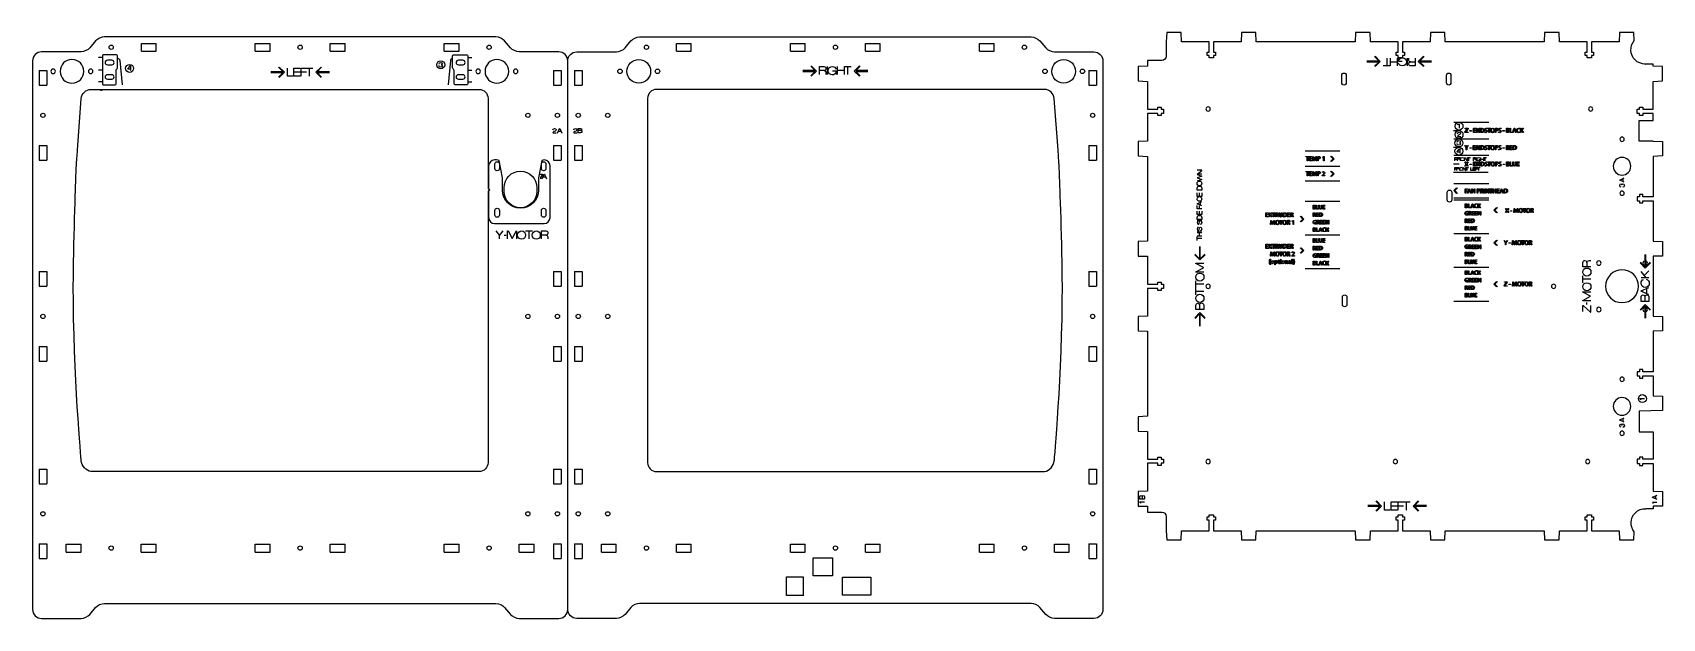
# Model space of a CAD drawing. Header units: millimetres. Extents: x -1149 to -62, y -501 to -111.
import ezdxf

# ---------------------------------------------------------------- set-up
doc = ezdxf.new("R2010")
doc.units = ezdxf.units.MM
doc.layers.add('CUTS', color=1, linetype='Continuous', true_color=0xff0000)
doc.layers.add('TEXT', color=5, linetype='Continuous', true_color=0x0000ff)

msp = doc.modelspace()

# ---------------------------------------------------------------- linework, layer by layer
at = {"layer": 'CUTS', "color": 1, "lineweight": 25, "true_color": 0xff0000}
for p, q in [((-1076.8, -123), (-1076.8, -117.8)), ((-1076.8, -117.8), (-1067, -117.8)), ((-1067, -123), (-1067, -117.8)), ((-1000.8, -123), (-1000.8, -117.8)), ((-1000.8, -117.8), (-990.9, -117.8)), ((-990.9, -123), (-990.9, -117.8)), ((-950.8, -123), (-950.8, -117.8)), ((-950.8, -117.8), (-940.9, -117.8)), ((-940.9, -123), (-940.9, -117.8)), ((-874.7, -123), (-874.7, -117.8)), ((-874.7, -117.8), (-864.8, -117.8)), ((-864.8, -123), (-864.8, -117.8)), ((-719.7, -117.8), (-709.9, -117.8)), ((-719.7, -123), (-719.7, -117.8)), ((-709.9, -123), (-709.9, -117.8)), ((-643.6, -117.8), (-633.8, -117.8)), ((-643.6, -123), (-643.6, -117.8)), ((-633.8, -123), (-633.8, -117.8)), ((-593.6, -117.8), (-583.8, -117.8)), ((-593.6, -123), (-593.6, -117.8)), ((-583.8, -123), (-583.8, -117.8)), ((-517.6, -117.8), (-507.7, -117.8)), ((-517.6, -123), (-517.6, -117.8)), ((-507.7, -123), (-507.7, -117.8)), ((-1076.8, -123), (-1067, -123)), ((-1000.8, -123), (-990.9, -123)), ((-950.8, -123), (-940.9, -123)), ((-874.7, -123), (-864.8, -123)), ((-719.7, -123), (-709.9, -123)), ((-643.6, -123), (-633.8, -123)), ((-593.6, -123), (-583.8, -123)), ((-517.6, -123), (-507.7, -123)), ((-1145, -135.8), (-1139.8, -135.8)), ((-1145, -135.8), (-1145, -145.6)), ((-1139.8, -135.8), (-1139.8, -145.6)), ((-801.8, -135.8), (-796.6, -135.8)), ((-801.8, -135.8), (-801.8, -145.6)), ((-796.6, -135.8), (-796.6, -145.6)), ((-787.9, -135.8), (-782.7, -135.8)), ((-787.9, -135.8), (-787.9, -145.6)), ((-782.7, -135.8), (-782.7, -145.6)), ((-444.7, -135.8), (-444.7, -145.6)), ((-444.7, -135.8), (-439.5, -135.8)), ((-439.5, -135.8), (-439.5, -145.6)), ((-1145, -145.6), (-1139.8, -145.6)), ((-801.8, -145.6), (-796.6, -145.6)), ((-787.9, -145.6), (-782.7, -145.6)), ((-444.7, -145.6), (-439.5, -145.6)), ((-78.7, -164.4), (-78.7, -161.6)), ((-78.7, -161.6), (-77.2, -161.6)), ((-77.2, -161.6), (-77.2, -160.2)), ((-77.2, -160.2), (-75, -160.2)), ((-75, -160.2), (-75, -161.6)), ((-75, -161.6), (-68, -161.6)), ((-77.2, -164.4), (-78.7, -164.4)), ((-77.4, -183), (-77.4, -169.1)), ((-77.4, -169.1), (-68, -169.1)), ((-77.2, -165.8), (-77.2, -164.4)), ((-75, -165.8), (-77.2, -165.8)), ((-68, -164.4), (-75, -164.4)), ((-75, -164.4), (-75, -165.8)), ((-68, -169.1), (-68, -164.4)), ((-68, -183), (-77.4, -183)), ((-68, -183), (-61.9, -183.2)), ((-61.9, -183.2), (-61.9, -192.8)), ((-1145, -185.8), (-1139.8, -185.8)), ((-1145, -185.8), (-1145, -195.6)), ((-1145, -195.6), (-1139.8, -195.6)), ((-1139.8, -185.8), (-1139.8, -195.6)), ((-801.8, -185.8), (-796.6, -185.8)), ((-801.8, -185.8), (-801.8, -195.6)), ((-801.8, -195.6), (-796.6, -195.6)), ((-796.6, -185.8), (-796.6, -195.6)), ((-787.9, -185.8), (-782.7, -185.8)), ((-787.9, -185.8), (-787.9, -195.6)), ((-787.9, -195.6), (-782.7, -195.6)), ((-782.7, -185.8), (-782.7, -195.6)), ((-444.7, -185.8), (-444.7, -195.6)), ((-444.7, -185.8), (-439.5, -185.8)), ((-444.7, -195.6), (-439.5, -195.6)), ((-439.5, -185.8), (-439.5, -195.6)), ((-61.9, -192.8), (-68, -193.1)), ((-68, -193.1), (-68, -220)), ((-77.2, -220), (-78.7, -220)), ((-78.7, -220), (-78.7, -222.8)), ((-78.7, -222.8), (-77.2, -222.8)), ((-75, -218.6), (-77.2, -218.6)), ((-77.2, -218.6), (-77.2, -220)), ((-77.2, -222.8), (-77.2, -224.2)), ((-77.2, -224.2), (-75, -224.2)), ((-75, -220), (-75, -218.6)), ((-68, -220), (-75, -220)), ((-75, -224.2), (-75, -222.8)), ((-75, -222.8), (-68, -222.8)), ((-68, -222.8), (-68, -249.7)), ((-68, -249.7), (-61.9, -250)), ((-61.9, -250), (-61.9, -259.6)), ((-61.9, -259.6), (-68, -259.8)), ((-68, -259.8), (-68, -299.7)), ((-1145, -270), (-1139.8, -270)), ((-1145, -270), (-1145, -279.8)), ((-1139.8, -270), (-1139.8, -279.8)), ((-801.8, -270), (-796.6, -270)), ((-801.8, -270), (-801.8, -279.8)), ((-796.6, -270), (-796.6, -279.8)), ((-787.9, -270), (-782.7, -270)), ((-787.9, -270), (-787.9, -279.8)), ((-782.7, -270), (-782.7, -279.8)), ((-444.7, -270), (-444.7, -279.8)), ((-444.7, -270), (-439.5, -270)), ((-439.5, -270), (-439.5, -279.8)), ((-1145, -279.8), (-1139.8, -279.8)), ((-801.8, -279.8), (-796.6, -279.8)), ((-787.9, -279.8), (-782.7, -279.8)), ((-444.7, -279.8), (-439.5, -279.8)), ((-68, -299.7), (-61.9, -300)), ((-61.9, -300), (-61.9, -309.6)), ((-61.9, -309.6), (-68, -309.8)), ((-68, -309.8), (-68, -336.8)), ((-1145, -320), (-1139.8, -320)), ((-1145, -320), (-1145, -329.8)), ((-1139.8, -320), (-1139.8, -329.8)), ((-801.8, -320), (-796.6, -320)), ((-801.8, -320), (-801.8, -329.8)), ((-796.6, -320), (-796.6, -329.8)), ((-787.9, -320), (-782.7, -320)), ((-787.9, -320), (-787.9, -329.8)), ((-782.7, -320), (-782.7, -329.8)), ((-444.7, -320), (-444.7, -329.8)), ((-444.7, -320), (-439.5, -320)), ((-439.5, -320), (-439.5, -329.8)), ((-1145, -329.8), (-1139.8, -329.8)), ((-801.8, -329.8), (-796.6, -329.8)), ((-787.9, -329.8), (-782.7, -329.8)), ((-444.7, -329.8), (-439.5, -329.8)), ((-77.2, -336.8), (-78.7, -336.8)), ((-78.7, -336.8), (-78.7, -339.6)), ((-75, -335.4), (-77.2, -335.4)), ((-77.2, -335.4), (-77.2, -336.8)), ((-75, -336.8), (-75, -335.4)), ((-68, -336.8), (-75, -336.8)), ((-78.7, -339.6), (-77.2, -339.6)), ((-77.2, -339.6), (-77.2, -341)), ((-77.2, -341), (-75, -341)), ((-75, -341), (-75, -339.6)), ((-75, -339.6), (-68, -339.6)), ((-68, -339.6), (-68, -352.8)), ((-68, -352.8), (-61.9, -353)), ((-61.9, -353), (-61.9, -362.6)), ((-61.9, -362.6), (-77.4, -363)), ((-77.4, -363), (-77.4, -376.8)), ((-77.4, -376.8), (-68, -376.8)), ((-68, -376.8), (-68, -395.2)), ((-1145, -401.7), (-1139.8, -401.7)), ((-1145, -401.7), (-1145, -411.5)), ((-1139.8, -401.7), (-1139.8, -411.5)), ((-801.8, -401.7), (-796.6, -401.7)), ((-801.8, -401.7), (-801.8, -411.5)), ((-796.6, -401.7), (-796.6, -411.5)), ((-787.9, -401.7), (-782.7, -401.7)), ((-787.9, -401.7), (-787.9, -411.5)), ((-782.7, -401.7), (-782.7, -411.5)), ((-444.7, -401.7), (-444.7, -411.5)), ((-444.7, -401.7), (-439.5, -401.7)), ((-439.5, -401.7), (-439.5, -411.5)), ((-77.2, -395.2), (-78.7, -395.2)), ((-78.7, -395.2), (-78.7, -398)), ((-78.7, -398), (-77.2, -398)), ((-75, -393.8), (-77.2, -393.8)), ((-77.2, -393.8), (-77.2, -395.2)), ((-77.2, -398), (-77.2, -399.4)), ((-77.2, -399.4), (-75, -399.4)), ((-75, -395.2), (-75, -393.8)), ((-68, -395.2), (-75, -395.2)), ((-75, -399.4), (-75, -398)), ((-75, -398), (-68, -398)), ((-68, -398), (-68, -416.5)), ((-1145, -411.5), (-1139.8, -411.5)), ((-801.8, -411.5), (-796.6, -411.5)), ((-787.9, -411.5), (-782.7, -411.5)), ((-444.7, -411.5), (-439.5, -411.5)), ((-68, -416.5), (-61.9, -416.8)), ((-61.9, -416.8), (-61.9, -426.4)), ((-68, -428.2), (-73.1, -428.2)), ((-61.9, -426.4), (-68, -426.6)), ((-68, -426.6), (-68, -428.2)), ((-1145, -451.7), (-1139.8, -451.7)), ((-1145, -451.7), (-1145, -461.5)), ((-1139.8, -451.7), (-1139.8, -461.5)), ((-1126.9, -457.1), (-1126.9, -451.9)), ((-1126.9, -451.9), (-1117, -451.9)), ((-1117, -457.1), (-1117, -451.9)), ((-1076.9, -457.1), (-1076.9, -451.9)), ((-1076.9, -451.9), (-1067, -451.9)), ((-1067, -457.1), (-1067, -451.9)), ((-1000.8, -451.9), (-990.9, -451.9)), ((-1000.8, -457.1), (-1000.8, -451.9)), ((-990.9, -457.1), (-990.9, -451.9)), ((-950.8, -457.1), (-950.8, -451.9)), ((-950.8, -451.9), (-940.9, -451.9)), ((-940.9, -457.1), (-940.9, -451.9)), ((-874.7, -457.1), (-874.7, -451.9)), ((-874.7, -451.9), (-864.8, -451.9)), ((-864.8, -457.1), (-864.8, -451.9)), ((-824.7, -457.1), (-824.7, -451.9)), ((-824.7, -451.9), (-814.8, -451.9)), ((-814.8, -457.1), (-814.8, -451.9)), ((-801.8, -451.7), (-796.6, -451.7)), ((-801.8, -451.7), (-801.8, -461.5)), ((-796.6, -451.7), (-796.6, -461.5)), ((-787.9, -451.7), (-782.7, -451.7)), ((-787.9, -451.7), (-787.9, -461.5)), ((-782.7, -451.7), (-782.7, -461.5)), ((-769.7, -457.1), (-769.7, -451.9)), ((-769.7, -451.9), (-759.9, -451.9)), ((-759.9, -457.1), (-759.9, -451.9)), ((-719.7, -451.9), (-709.9, -451.9)), ((-719.7, -457.1), (-719.7, -451.9)), ((-709.9, -457.1), (-709.9, -451.9)), ((-643.6, -451.9), (-633.8, -451.9)), ((-643.6, -457.1), (-643.6, -451.9)), ((-633.8, -457.1), (-633.8, -451.9)), ((-593.6, -451.9), (-583.8, -451.9)), ((-593.6, -457.1), (-593.6, -451.9)), ((-583.8, -457.1), (-583.8, -451.9)), ((-517.5, -451.9), (-507.7, -451.9)), ((-517.5, -457.1), (-517.5, -451.9)), ((-507.7, -457.1), (-507.7, -451.9)), ((-467.5, -451.9), (-457.7, -451.9)), ((-467.5, -457.1), (-467.5, -451.9)), ((-457.7, -457.1), (-457.7, -451.9)), ((-444.7, -451.7), (-444.7, -461.5)), ((-444.7, -451.7), (-439.5, -451.7)), ((-439.5, -451.7), (-439.5, -461.5)), ((-1145, -461.5), (-1139.8, -461.5)), ((-1126.9, -457.1), (-1117, -457.1)), ((-1076.9, -457.1), (-1067, -457.1)), ((-1000.8, -457.1), (-990.9, -457.1)), ((-950.8, -457.1), (-940.9, -457.1)), ((-874.7, -457.1), (-864.8, -457.1)), ((-824.7, -457.1), (-814.8, -457.1)), ((-801.8, -461.5), (-796.6, -461.5)), ((-787.9, -461.5), (-782.7, -461.5)), ((-769.7, -457.1), (-759.9, -457.1)), ((-719.7, -457.1), (-709.9, -457.1)), ((-643.6, -457.1), (-633.8, -457.1)), ((-593.6, -457.1), (-583.8, -457.1)), ((-517.5, -457.1), (-507.7, -457.1)), ((-467.5, -457.1), (-457.7, -457.1)), ((-444.7, -461.5), (-439.5, -461.5))]:
    msp.add_line(p, q, dxfattribs=at)
for points in [[(-1107.3, -116.1), (-1111.1, -120.7)], [(-840.2, -113.4), (-1101.5, -113.4)], [(-830.5, -120.7), (-834.4, -116.1)], [(-754, -120.7), (-750.2, -116.1)], [(-744.4, -113.4), (-483.1, -113.4)], [(-477.3, -116.1), (-473.4, -120.7)], [(-80.7, -115.8), (-80.9, -110.5), (-90.5, -110.5), (-90.8, -116.6), (-109.3, -116.6), (-109.3, -123.6), (-107.9, -123.6), (-107.9, -125.8), (-109.3, -125.8), (-109.3, -127.3), (-112.1, -127.3), (-112.1, -125.8), (-113.5, -125.8), (-113.5, -123.6), (-112.1, -123.6), (-112.1, -116.6), (-130.7, -116.6), (-130.9, -110.5), (-140.5, -110.5), (-140.8, -116.6), (-206.8, -116.6), (-207, -110.5), (-216.6, -110.5), (-216.9, -116.6), (-235.4, -116.6), (-235.4, -123.6), (-234, -123.6), (-234, -125.8), (-235.4, -125.8), (-235.4, -127.3), (-238.2, -127.3), (-238.2, -125.8), (-239.6, -125.8), (-239.6, -123.6), (-238.2, -123.6), (-238.2, -116.6), (-256.8, -116.6), (-257, -110.5), (-266.6, -110.5), (-266.9, -116.6), (-332.9, -116.6), (-333.1, -110.5), (-342.7, -110.5), (-343, -116.6), (-361.5, -116.6), (-361.5, -123.6), (-360.1, -123.6), (-360.1, -125.8), (-361.5, -125.8), (-361.5, -127.3), (-364.3, -127.3), (-364.3, -125.8), (-365.7, -125.8), (-365.7, -123.6), (-364.3, -123.6), (-364.3, -116.6), (-382.9, -116.6), (-383.1, -110.5), (-392.7, -110.5), (-393, -116.6), (-393, -116.6), (-393, -126.2)], [(-1149.4, -129.4), (-1149.4, -495.4)], [(-1116.9, -123.4), (-1143.4, -123.4)], [(-1096.5, -129), (-1099.5, -129)], [(-862.3, -129), (-865.3, -129)], [(-798.3, -123.4), (-824.7, -123.4), (-824.7, -123.4)], [(-792.3, -495.4), (-792.3, -129.4)], [(-786.3, -123.4), (-759.8, -123.4)], [(-467.6, -123.4), (-441.2, -123.4)], [(-435.2, -129.4), (-435.2, -495.4)], [(-396, -129.2), (-405.6, -129.2), (-405.6, -129.5), (-405.6, -133), (-411.7, -133.2), (-411.7, -142.8), (-405.6, -143.1), (-405.6, -161.6), (-398.6, -161.6), (-398.6, -160.2), (-396.4, -160.2), (-396.4, -161.6), (-394.9, -161.6), (-394.9, -164.4), (-396.4, -164.4), (-396.4, -165.8), (-398.6, -165.8), (-398.6, -164.4), (-405.6, -164.4), (-405.6, -183), (-411.7, -183.2), (-411.7, -192.8), (-405.6, -193.1), (-405.6, -249.7), (-411.7, -250), (-411.7, -259.6), (-405.6, -259.8), (-405.6, -278.4), (-398.6, -278.4), (-398.6, -277), (-396.4, -277), (-396.4, -278.4), (-394.9, -278.4), (-394.9, -281.2), (-396.4, -281.2), (-396.4, -282.6), (-398.6, -282.6), (-398.6, -281.2), (-405.6, -281.2), (-405.6, -299.7), (-411.7, -300), (-411.7, -309.6), (-405.6, -309.8), (-405.6, -366.5), (-411.7, -366.8), (-411.7, -376.4), (-405.6, -376.6), (-405.6, -395.1), (-398.6, -395.1), (-398.6, -393.7), (-396.4, -393.7), (-396.4, -395.1), (-394.9, -395.1), (-394.9, -397.9), (-396.4, -397.9), (-396.4, -399.3), (-398.6, -399.3), (-398.6, -397.9), (-405.6, -397.9), (-405.6, -416.5), (-411.7, -416.8), (-411.7, -426.4), (-405.6, -426.6), (-405.6, -426.6), (-405.6, -430.4), (-396, -430.4)], [(-1099.5, -132), (-1096.5, -132), (-1096.5, -132)], [(-1096.5, -138.6), (-1099.5, -138.6)], [(-865.3, -132), (-862.3, -132), (-862.3, -132)], [(-862.3, -138.6), (-865.3, -138.6)], [(-275.9, -144), (-275.9, -139)], [(-272.9, -139), (-272.9, -144), (-272.9, -144)], [(-206, -144), (-206, -139)], [(-203, -139), (-203, -144), (-203, -144)], [(-68, -161.6), (-68, -143.1), (-61.9, -142.8), (-61.9, -133.2), (-68, -133), (-68, -131.5), (-73.6, -131.5), (-73.5, -131.5)], [(-1110.3, -148.4), (-851.5, -148.4)], [(-1103, -149.1), (-1104, -149.1)], [(-1099.5, -141.6), (-1096.5, -141.6), (-1096.5, -141.6)], [(-865.3, -141.6), (-862.3, -141.6), (-862.3, -141.6)], [(-474.2, -148.4), (-733, -148.4)], [(-1119.4, -189), (-1116.9, -154.5)], [(-845.5, -154.4), (-845.5, -214.6)], [(-739, -154.4), (-739, -397.4)], [(-465.1, -189), (-467.7, -154.5)], [(-840.9, -201.2), (-840.9, -198.2)], [(-837.9, -198.2), (-837.9, -201.2), (-837.9, -201.2)], [(-809.9, -201.2), (-809.9, -198.2)], [(-806.9, -198.2), (-806.9, -201.2), (-806.9, -201.2)], [(-845.5, -216.4), (-845.5, -397.4)], [(-834.8, -216.5), (-834.8, -214)], [(-812.9, -214), (-812.9, -216.5), (-812.9, -216.5)], [(-205.5, -222.1), (-205.5, -217.1)], [(-202.5, -217.1), (-202.5, -222.1), (-202.5, -222.1)], [(-840.9, -232.2), (-840.9, -229.2)], [(-837.9, -229.2), (-837.9, -232.2), (-837.9, -232.2)], [(-809.9, -232.2), (-809.9, -229.2)], [(-806.9, -229.2), (-806.9, -232.2), (-806.9, -232.2)], [(-275.4, -292), (-275.4, -287)], [(-272.4, -287), (-272.4, -292), (-272.4, -292)], [(-851.5, -403.4), (-1110.3, -403.4), (-1110.4, -403.4)], [(-733, -403.4), (-474.2, -403.4), (-474.2, -403.4), (-474.2, -403.4)], [(-393, -433.4), (-393, -443), (-393, -443), (-392.7, -449), (-383.1, -449), (-382.9, -443), (-364.3, -443), (-364.3, -435.9), (-365.7, -435.9), (-365.7, -433.7), (-364.3, -433.7), (-364.3, -432.3), (-361.5, -432.3), (-361.5, -433.7), (-360.1, -433.7), (-360.1, -435.9), (-361.5, -435.9), (-361.5, -443), (-343, -443), (-342.7, -449), (-333.1, -449), (-332.9, -443), (-266.9, -443), (-266.6, -449), (-257, -449), (-256.8, -443), (-238.2, -443), (-238.2, -435.9), (-239.6, -435.9), (-239.6, -433.7), (-238.2, -433.7), (-238.2, -432.3), (-235.4, -432.3), (-235.4, -433.7), (-234, -433.7), (-234, -435.9), (-235.4, -435.9), (-235.4, -443), (-216.9, -443), (-216.6, -449), (-207, -449), (-206.8, -443), (-140.8, -443), (-140.5, -449), (-130.9, -449), (-130.7, -443), (-112.1, -443), (-112.1, -435.9), (-113.5, -435.9), (-113.5, -433.7), (-112.1, -433.7), (-112.1, -432.3), (-109.3, -432.3), (-109.3, -433.7), (-107.9, -433.7), (-107.9, -435.9), (-109.3, -435.9), (-109.3, -443), (-90.8, -443), (-90.5, -449), (-80.9, -449), (-80.7, -443.7)], [(-628.6, -461), (-615.6, -461), (-615.6, -473), (-628.6, -473), (-628.6, -461), (-628.6, -461)], [(-635.3, -486.1), (-646.3, -486.1), (-646.3, -473.6), (-635.3, -473.6), (-635.3, -486.4), (-635.3, -486.1), (-635.3, -486.1)], [(-609, -473.9), (-590.1, -473.9), (-590.1, -485.9), (-609, -485.9), (-609, -473.9), (-609, -473.9)], [(-1111.1, -498.7), (-1107.3, -494.1)], [(-1101.5, -491.4), (-840.2, -491.4)], [(-834.4, -494.1), (-830.5, -498.7)], [(-750.2, -494.1), (-754, -498.7)], [(-483.1, -491.4), (-744.4, -491.4)], [(-473.4, -498.7), (-477.3, -494.1)], [(-1143.4, -501.4), (-1116.9, -501.4)], [(-824.7, -501.4), (-798.3, -501.4)], [(-759.8, -501.4), (-786.3, -501.4)], [(-441.2, -501.4), (-467.6, -501.4)]]:
    msp.add_lwpolyline(points, dxfattribs=at)
for points in [[(-1101.5, -113.4), (-1103.4, -113.4), (-1106, -114.6), (-1107.3, -116.1)], [(-1098.3, -120.4), (-1098.3, -119.6), (-1097.7, -118.9), (-1096.9, -118.9)], [(-1096.9, -118.9), (-1096.1, -118.9), (-1095.5, -119.6), (-1095.5, -120.4)], [(-972.3, -120.4), (-972.3, -119.6), (-971.6, -118.9), (-970.8, -118.9)], [(-970.8, -118.9), (-970, -118.9), (-969.4, -119.6), (-969.4, -120.4)], [(-846.2, -120.4), (-846.2, -119.6), (-845.5, -118.9), (-844.7, -118.9)], [(-844.7, -118.9), (-844, -118.9), (-843.3, -119.6), (-843.3, -120.4)], [(-834.4, -116.1), (-835.6, -114.6), (-838.2, -113.4), (-840.2, -113.4)], [(-750.2, -116.1), (-748.9, -114.6), (-746.3, -113.4), (-744.4, -113.4)], [(-741.2, -120.4), (-741.2, -119.6), (-740.6, -118.9), (-739.8, -118.9)], [(-739.8, -118.9), (-739, -118.9), (-738.4, -119.6), (-738.4, -120.4)], [(-615.1, -120.4), (-615.1, -119.6), (-614.5, -118.9), (-613.7, -118.9)], [(-613.7, -118.9), (-612.9, -118.9), (-612.3, -119.6), (-612.3, -120.4)], [(-489.1, -120.4), (-489.1, -119.6), (-488.4, -118.9), (-487.6, -118.9)], [(-487.6, -118.9), (-486.9, -118.9), (-486.2, -119.6), (-486.2, -120.4)], [(-483.1, -113.4), (-481.1, -113.4), (-478.5, -114.6), (-477.3, -116.1)], [(-80.2, -128.7), (-83.7, -125.2), (-83.9, -119.6), (-80.7, -115.8)], [(-1143.4, -123.4), (-1146.7, -123.4), (-1149.4, -126.1), (-1149.4, -129.4)], [(-1123.1, -128.5), (-1127.5, -128.5), (-1131, -132), (-1131, -136.4)], [(-1115.2, -136.4), (-1115.2, -132), (-1118.7, -128.5), (-1123.1, -128.5)], [(-1111.1, -120.7), (-1112.4, -122.1), (-1115, -123.4), (-1116.9, -123.4)], [(-1099.5, -129), (-1100.3, -129), (-1101, -129.7), (-1101, -130.5)], [(-1096.9, -121.8), (-1097.7, -121.8), (-1098.3, -121.2), (-1098.3, -120.4)], [(-1095.5, -120.4), (-1095.5, -121.2), (-1096.1, -121.8), (-1096.9, -121.8)], [(-1095, -130.5), (-1095, -129.7), (-1095.6, -129), (-1096.5, -129)], [(-970.8, -121.8), (-971.6, -121.8), (-972.3, -121.2), (-972.3, -120.4)], [(-969.4, -120.4), (-969.4, -121.2), (-970, -121.8), (-970.8, -121.8)], [(-865.3, -129), (-866.1, -129), (-866.8, -129.7), (-866.8, -130.5)], [(-860.8, -130.5), (-860.8, -129.7), (-861.5, -129), (-862.3, -129)], [(-839.6, -128.5), (-844, -128.5), (-847.5, -132), (-847.5, -136.4)], [(-844.7, -121.8), (-845.5, -121.8), (-846.2, -121.2), (-846.2, -120.4)], [(-843.3, -120.4), (-843.3, -121.2), (-844, -121.8), (-844.7, -121.8)], [(-831.7, -136.4), (-831.7, -132), (-835.2, -128.5), (-839.6, -128.5)], [(-824.7, -123.4), (-826.7, -123.4), (-829.3, -122.1), (-830.5, -120.7)], [(-792.3, -129.4), (-792.3, -126.1), (-795, -123.4), (-798.3, -123.4)], [(-792.3, -129), (-792.3, -126.1), (-789.6, -123.4), (-786.3, -123.4)], [(-759.8, -123.4), (-757.9, -123.4), (-755.3, -122.1), (-754, -120.7)], [(-752.8, -136.4), (-752.8, -132), (-749.3, -128.5), (-744.9, -128.5)], [(-744.9, -128.5), (-740.6, -128.5), (-737, -132), (-737, -136.4)], [(-739.8, -121.8), (-740.6, -121.8), (-741.2, -121.2), (-741.2, -120.4)], [(-738.4, -120.4), (-738.4, -121.2), (-739, -121.8), (-739.8, -121.8)], [(-613.7, -121.8), (-614.5, -121.8), (-615.1, -121.2), (-615.1, -120.4)], [(-612.3, -120.4), (-612.3, -121.2), (-612.9, -121.8), (-613.7, -121.8)], [(-487.6, -121.8), (-488.4, -121.8), (-489.1, -121.2), (-489.1, -120.4)], [(-486.2, -120.4), (-486.2, -121.2), (-486.9, -121.8), (-487.6, -121.8)], [(-473.4, -120.7), (-472.2, -122.1), (-469.6, -123.4), (-467.6, -123.4)], [(-469.3, -136.4), (-469.3, -132), (-465.8, -128.5), (-461.4, -128.5)], [(-461.4, -128.5), (-457.1, -128.5), (-453.5, -132), (-453.5, -136.4)], [(-441.2, -123.4), (-437.9, -123.4), (-435.2, -126.1), (-435.2, -129.4)], [(-393, -126.2), (-393, -127.9), (-394.3, -129.2), (-396, -129.2)], [(-73.5, -131.5), (-75.9, -131.5), (-78.3, -130.6), (-80.2, -128.7)], [(-1135.6, -134.9), (-1136.4, -134.9), (-1137.1, -135.5), (-1137.1, -136.4)], [(-1137.1, -136.4), (-1137.1, -137.2), (-1136.4, -137.9), (-1135.6, -137.9)], [(-1134.1, -136.4), (-1134.1, -135.5), (-1134.8, -134.9), (-1135.6, -134.9)], [(-1135.6, -137.9), (-1134.8, -137.9), (-1134.1, -137.2), (-1134.1, -136.4)], [(-1131, -136.4), (-1131, -140.7), (-1127.5, -144.3), (-1123.1, -144.3)], [(-1123.1, -144.3), (-1118.7, -144.3), (-1115.2, -140.7), (-1115.2, -136.4)], [(-1110.6, -134.9), (-1111.4, -134.9), (-1112.1, -135.5), (-1112.1, -136.4)], [(-1112.1, -136.4), (-1112.1, -137.2), (-1111.4, -137.9), (-1110.6, -137.9)], [(-1109.1, -136.4), (-1109.1, -135.5), (-1109.8, -134.9), (-1110.6, -134.9)], [(-1110.6, -137.9), (-1109.8, -137.9), (-1109.1, -137.2), (-1109.1, -136.4)], [(-1101, -130.5), (-1101, -131.3), (-1100.3, -132), (-1099.5, -132)], [(-1099.5, -138.6), (-1100.3, -138.6), (-1101, -139.3), (-1101, -140.1)], [(-1101, -140.1), (-1101, -140.9), (-1100.3, -141.6), (-1099.5, -141.6)], [(-1096.5, -132), (-1095.6, -132), (-1095, -131.3), (-1095, -130.5)], [(-1095, -140.1), (-1095, -139.3), (-1095.6, -138.6), (-1096.5, -138.6)], [(-1096.5, -141.6), (-1095.6, -141.6), (-1095, -140.9), (-1095, -140.1)], [(-866.8, -130.5), (-866.8, -131.3), (-866.1, -132), (-865.3, -132)], [(-865.3, -138.6), (-866.1, -138.6), (-866.8, -139.3), (-866.8, -140.1)], [(-866.8, -140.1), (-866.8, -140.9), (-866.1, -141.6), (-865.3, -141.6)], [(-862.3, -132), (-861.5, -132), (-860.8, -131.3), (-860.8, -130.5)], [(-860.8, -140.1), (-860.8, -139.3), (-861.5, -138.6), (-862.3, -138.6)], [(-862.3, -141.6), (-861.5, -141.6), (-860.8, -140.9), (-860.8, -140.1)], [(-852.1, -134.9), (-852.9, -134.9), (-853.6, -135.5), (-853.6, -136.4)], [(-853.6, -136.4), (-853.6, -137.2), (-852.9, -137.9), (-852.1, -137.9)], [(-850.6, -136.4), (-850.6, -135.5), (-851.3, -134.9), (-852.1, -134.9)], [(-852.1, -137.9), (-851.3, -137.9), (-850.6, -137.2), (-850.6, -136.4)], [(-847.5, -136.4), (-847.5, -140.7), (-844, -144.3), (-839.6, -144.3)], [(-839.6, -144.3), (-835.2, -144.3), (-831.7, -140.7), (-831.7, -136.4)], [(-827.1, -134.9), (-827.9, -134.9), (-828.6, -135.5), (-828.6, -136.4)], [(-828.6, -136.4), (-828.6, -137.2), (-827.9, -137.9), (-827.1, -137.9)], [(-825.6, -136.4), (-825.6, -135.5), (-826.3, -134.9), (-827.1, -134.9)], [(-827.1, -137.9), (-826.3, -137.9), (-825.6, -137.2), (-825.6, -136.4)], [(-758.9, -136.4), (-758.9, -135.5), (-758.3, -134.9), (-757.4, -134.9)], [(-757.4, -137.9), (-758.3, -137.9), (-758.9, -137.2), (-758.9, -136.4)], [(-757.4, -134.9), (-756.6, -134.9), (-755.9, -135.5), (-755.9, -136.4)], [(-755.9, -136.4), (-755.9, -137.2), (-756.6, -137.9), (-757.4, -137.9)], [(-744.9, -144.3), (-749.3, -144.3), (-752.8, -140.7), (-752.8, -136.4)], [(-737, -136.4), (-737, -140.7), (-740.6, -144.3), (-744.9, -144.3)], [(-733.9, -136.4), (-733.9, -135.5), (-733.3, -134.9), (-732.4, -134.9)], [(-732.4, -137.9), (-733.3, -137.9), (-733.9, -137.2), (-733.9, -136.4)], [(-732.4, -134.9), (-731.6, -134.9), (-730.9, -135.5), (-730.9, -136.4)], [(-730.9, -136.4), (-730.9, -137.2), (-731.6, -137.9), (-732.4, -137.9)], [(-475.4, -136.4), (-475.4, -135.5), (-474.8, -134.9), (-473.9, -134.9)], [(-473.9, -137.9), (-474.8, -137.9), (-475.4, -137.2), (-475.4, -136.4)], [(-473.9, -134.9), (-473.1, -134.9), (-472.4, -135.5), (-472.4, -136.4)], [(-472.4, -136.4), (-472.4, -137.2), (-473.1, -137.9), (-473.9, -137.9)], [(-461.4, -144.3), (-465.8, -144.3), (-469.3, -140.7), (-469.3, -136.4)], [(-453.5, -136.4), (-453.5, -140.7), (-457.1, -144.3), (-461.4, -144.3)], [(-450.4, -136.4), (-450.4, -135.5), (-449.8, -134.9), (-448.9, -134.9)], [(-448.9, -137.9), (-449.8, -137.9), (-450.4, -137.2), (-450.4, -136.4)], [(-448.9, -134.9), (-448.1, -134.9), (-447.4, -135.5), (-447.4, -136.4)], [(-447.4, -136.4), (-447.4, -137.2), (-448.1, -137.9), (-448.9, -137.9)], [(-275.9, -139), (-275.9, -138.1), (-275.2, -137.5), (-274.4, -137.5)], [(-274.4, -137.5), (-273.6, -137.5), (-272.9, -138.1), (-272.9, -139)], [(-206, -139), (-206, -138.1), (-205.3, -137.5), (-204.5, -137.5)], [(-204.5, -137.5), (-203.7, -137.5), (-203, -138.1), (-203, -139)], [(-1116.9, -154.5), (-1116.6, -151.2), (-1113.6, -148.4), (-1110.3, -148.4)], [(-851.5, -148.4), (-848.2, -148.4), (-845.5, -151.1), (-845.5, -154.4)], [(-733, -148.4), (-736.3, -148.4), (-739, -151.1), (-739, -154.4)], [(-467.7, -154.5), (-468, -151.2), (-470.9, -148.4), (-474.2, -148.4)], [(-274.4, -145.5), (-275.2, -145.5), (-275.9, -144.8), (-275.9, -144)], [(-272.9, -144), (-272.9, -144.8), (-273.6, -145.5), (-274.4, -145.5)], [(-204.5, -145.5), (-205.3, -145.5), (-206, -144.8), (-206, -144)], [(-203, -144), (-203, -144.8), (-203.7, -145.5), (-204.5, -145.5)], [(-365, -160.1), (-365.8, -160.1), (-366.5, -160.7), (-366.5, -161.5)], [(-366.5, -161.5), (-366.5, -162.3), (-365.8, -162.9), (-365, -162.9)], [(-363.6, -161.5), (-363.6, -160.7), (-364.2, -160.1), (-365, -160.1)], [(-365, -162.9), (-364.2, -162.9), (-363.6, -162.3), (-363.6, -161.5)], [(-109.8, -160.1), (-110.6, -160.1), (-111.2, -160.7), (-111.2, -161.5)], [(-111.2, -161.5), (-111.2, -162.3), (-110.6, -162.9), (-109.8, -162.9)], [(-108.4, -161.5), (-108.4, -160.7), (-109, -160.1), (-109.8, -160.1)], [(-109.8, -162.9), (-109, -162.9), (-108.4, -162.3), (-108.4, -161.5)], [(-1143.9, -165.7), (-1143.9, -164.9), (-1143.2, -164.3), (-1142.4, -164.3)], [(-1142.4, -167.1), (-1143.2, -167.1), (-1143.9, -166.5), (-1143.9, -165.7)], [(-1142.4, -164.3), (-1141.6, -164.3), (-1141, -164.9), (-1141, -165.7)], [(-1141, -165.7), (-1141, -166.5), (-1141.6, -167.1), (-1142.4, -167.1)], [(-820.3, -165.7), (-820.3, -164.9), (-819.7, -164.3), (-818.9, -164.3)], [(-818.9, -167.1), (-819.7, -167.1), (-820.3, -166.5), (-820.3, -165.7)], [(-818.9, -164.3), (-818.1, -164.3), (-817.5, -164.9), (-817.5, -165.7)], [(-817.5, -165.7), (-817.5, -166.5), (-818.1, -167.1), (-818.9, -167.1)], [(-800.6, -165.7), (-800.6, -164.9), (-800, -164.3), (-799.2, -164.3)], [(-799.2, -167.1), (-800, -167.1), (-800.6, -166.5), (-800.6, -165.7)], [(-799.2, -164.3), (-798.4, -164.3), (-797.8, -164.9), (-797.8, -165.7)], [(-797.8, -165.7), (-797.8, -166.5), (-798.4, -167.1), (-799.2, -167.1)], [(-786.7, -165.7), (-786.7, -164.9), (-786.1, -164.3), (-785.3, -164.3)], [(-785.3, -167.1), (-786.1, -167.1), (-786.7, -166.5), (-786.7, -165.7)], [(-785.3, -164.3), (-784.5, -164.3), (-783.9, -164.9), (-783.9, -165.7)], [(-783.9, -165.7), (-783.9, -166.5), (-784.5, -167.1), (-785.3, -167.1)], [(-767.1, -165.7), (-767.1, -164.9), (-766.4, -164.3), (-765.6, -164.3)], [(-765.6, -167.1), (-766.4, -167.1), (-767.1, -166.5), (-767.1, -165.7)], [(-765.6, -164.3), (-764.9, -164.3), (-764.2, -164.9), (-764.2, -165.7)], [(-764.2, -165.7), (-764.2, -166.5), (-764.9, -167.1), (-765.6, -167.1)], [(-443.5, -165.7), (-443.5, -164.9), (-442.9, -164.3), (-442.1, -164.3)], [(-442.1, -167.1), (-442.9, -167.1), (-443.5, -166.5), (-443.5, -165.7)], [(-442.1, -164.3), (-441.3, -164.3), (-440.7, -164.9), (-440.7, -165.7)], [(-440.7, -165.7), (-440.7, -166.5), (-441.3, -167.1), (-442.1, -167.1)], [(-88.9, -180.3), (-89.7, -180.3), (-90.3, -180.9), (-90.3, -181.7)], [(-90.3, -181.7), (-90.3, -182.5), (-89.7, -183.1), (-88.9, -183.1)], [(-87.4, -181.7), (-87.4, -180.9), (-88.1, -180.3), (-88.9, -180.3)], [(-88.9, -183.1), (-88.1, -183.1), (-87.4, -182.5), (-87.4, -181.7)], [(-1120.1, -198.6), (-1120, -196.7), (-1119.7, -192.4), (-1119.4, -189)], [(-464.5, -198.6), (-464.6, -196.7), (-464.9, -192.4), (-465.1, -189)], [(-88.9, -193.8), (-92.1, -193.8), (-94.8, -196.4), (-94.8, -199.7)], [(-83, -199.7), (-83, -196.4), (-85.6, -193.8), (-88.9, -193.8)], [(-1120.5, -208.3), (-1120.4, -204.9), (-1120.2, -200.6), (-1120.1, -198.6)], [(-840.9, -198.2), (-840.9, -197.4), (-840.2, -196.7), (-839.4, -196.7)], [(-839.4, -202.7), (-840.2, -202.7), (-840.9, -202), (-840.9, -201.2)], [(-839.4, -196.7), (-838.5, -196.7), (-837.9, -197.4), (-837.9, -198.2)], [(-837.9, -201.2), (-837.9, -202), (-838.5, -202.7), (-839.4, -202.7)], [(-834.8, -214), (-834.8, -207.9), (-829.9, -203), (-823.9, -203)], [(-823.9, -203), (-817.8, -203), (-812.9, -207.9), (-812.9, -214)], [(-809.9, -198.2), (-809.9, -197.4), (-809.2, -196.7), (-808.4, -196.7)], [(-808.4, -202.7), (-809.2, -202.7), (-809.9, -202), (-809.9, -201.2)], [(-808.4, -196.7), (-807.5, -196.7), (-806.9, -197.4), (-806.9, -198.2)], [(-806.9, -201.2), (-806.9, -202), (-807.5, -202.7), (-808.4, -202.7)], [(-464.1, -208.3), (-464.2, -204.9), (-464.4, -200.6), (-464.5, -198.6)], [(-94.8, -199.7), (-94.8, -203), (-92.1, -205.6), (-88.9, -205.6)], [(-88.9, -205.6), (-85.6, -205.6), (-83, -203), (-83, -199.7)], [(-1122.2, -279.4), (-1122.2, -254.4), (-1120.5, -208.3), (-1120.5, -208.3)], [(-823.9, -227.4), (-829.9, -227.4), (-834.8, -222.5), (-834.8, -216.5)], [(-812.9, -216.5), (-812.9, -222.5), (-817.8, -227.4), (-823.9, -227.4)], [(-462.3, -279.4), (-462.3, -254.4), (-464.1, -208.3), (-464.1, -208.3)], [(-205.5, -217.1), (-205.5, -216.3), (-204.8, -215.6), (-204, -215.6)], [(-204, -215.6), (-203.1, -215.6), (-202.5, -216.3), (-202.5, -217.1)], [(-88.9, -216.3), (-89.7, -216.3), (-90.3, -216.9), (-90.3, -217.7)], [(-87.4, -217.7), (-87.4, -216.9), (-88.1, -216.3), (-88.9, -216.3)], [(-840.9, -229.2), (-840.9, -228.4), (-840.2, -227.7), (-839.4, -227.7)], [(-839.4, -227.7), (-838.5, -227.7), (-837.9, -228.4), (-837.9, -229.2)], [(-809.9, -229.2), (-809.9, -228.4), (-809.2, -227.7), (-808.4, -227.7)], [(-808.4, -227.7), (-807.5, -227.7), (-806.9, -228.4), (-806.9, -229.2)], [(-204, -223.6), (-204.8, -223.6), (-205.5, -223), (-205.5, -222.1)], [(-202.5, -222.1), (-202.5, -223), (-203.1, -223.6), (-204, -223.6)], [(-90.3, -217.7), (-90.3, -218.5), (-89.7, -219.1), (-88.9, -219.1)], [(-88.9, -219.1), (-88.1, -219.1), (-87.4, -218.5), (-87.4, -217.7)], [(-839.4, -233.7), (-840.2, -233.7), (-840.9, -233), (-840.9, -232.2)], [(-837.9, -232.2), (-837.9, -233), (-838.5, -233.7), (-839.4, -233.7)], [(-808.4, -233.7), (-809.2, -233.7), (-809.9, -233), (-809.9, -232.2)], [(-806.9, -232.2), (-806.9, -233), (-807.5, -233.7), (-808.4, -233.7)], [(-104.4, -262.8), (-105.2, -262.8), (-105.9, -263.5), (-105.9, -264.3)], [(-105.9, -264.3), (-105.9, -265.1), (-105.2, -265.8), (-104.4, -265.8)], [(-102.9, -264.3), (-102.9, -263.5), (-103.5, -262.8), (-104.4, -262.8)], [(-104.4, -265.8), (-103.5, -265.8), (-102.9, -265.1), (-102.9, -264.3)], [(-88.9, -268.8), (-94.9, -268.8), (-99.8, -273.7), (-99.8, -279.8)], [(-77.9, -279.8), (-77.9, -273.7), (-82.8, -268.8), (-88.9, -268.8)], [(-73.4, -262.8), (-74.2, -262.8), (-74.9, -263.5), (-74.9, -264.3)], [(-74.9, -264.3), (-74.9, -265.1), (-74.2, -265.8), (-73.4, -265.8)], [(-71.9, -264.3), (-71.9, -263.5), (-72.5, -262.8), (-73.4, -262.8)], [(-73.4, -265.8), (-72.5, -265.8), (-71.9, -265.1), (-71.9, -264.3)], [(-1116.9, -396.2), (-1116.9, -396.2), (-1122.2, -339.2), (-1122.2, -279.4)], [(-467.7, -396.2), (-467.7, -396.2), (-462.3, -339.2), (-462.3, -279.4)], [(-365, -278.4), (-365.8, -278.4), (-366.5, -279), (-366.5, -279.8)], [(-366.5, -279.8), (-366.5, -280.6), (-365.8, -281.2), (-365, -281.2)], [(-363.6, -279.8), (-363.6, -279), (-364.2, -278.4), (-365, -278.4)], [(-365, -281.2), (-364.2, -281.2), (-363.6, -280.6), (-363.6, -279.8)], [(-134.6, -278.4), (-135.4, -278.4), (-136, -279), (-136, -279.8)], [(-136, -279.8), (-136, -280.6), (-135.4, -281.2), (-134.6, -281.2)], [(-133.1, -279.8), (-133.1, -279), (-133.8, -278.4), (-134.6, -278.4)], [(-134.6, -281.2), (-133.8, -281.2), (-133.1, -280.6), (-133.1, -279.8)], [(-99.8, -279.8), (-99.8, -285.8), (-94.9, -290.7), (-88.9, -290.7)], [(-88.9, -290.7), (-82.8, -290.7), (-77.9, -285.8), (-77.9, -279.8)], [(-275.4, -287), (-275.4, -286.1), (-274.7, -285.5), (-273.9, -285.5)], [(-273.9, -293.5), (-274.7, -293.5), (-275.4, -292.8), (-275.4, -292)], [(-273.9, -285.5), (-273.1, -285.5), (-272.4, -286.1), (-272.4, -287)], [(-272.4, -292), (-272.4, -292.8), (-273.1, -293.5), (-273.9, -293.5)], [(-1143.9, -299.9), (-1143.9, -299.1), (-1143.2, -298.5), (-1142.4, -298.5)], [(-1142.4, -301.3), (-1143.2, -301.3), (-1143.9, -300.7), (-1143.9, -299.9)], [(-1142.4, -298.5), (-1141.6, -298.5), (-1141, -299.1), (-1141, -299.9)], [(-1141, -299.9), (-1141, -300.7), (-1141.6, -301.3), (-1142.4, -301.3)], [(-820.3, -299.9), (-820.3, -299.1), (-819.7, -298.5), (-818.9, -298.5)], [(-818.9, -301.3), (-819.7, -301.3), (-820.3, -300.7), (-820.3, -299.9)], [(-818.9, -298.5), (-818.1, -298.5), (-817.5, -299.1), (-817.5, -299.9)], [(-817.5, -299.9), (-817.5, -300.7), (-818.1, -301.3), (-818.9, -301.3)], [(-800.6, -299.9), (-800.6, -299.1), (-800, -298.5), (-799.2, -298.5)], [(-799.2, -301.3), (-800, -301.3), (-800.6, -300.7), (-800.6, -299.9)], [(-799.2, -298.5), (-798.4, -298.5), (-797.8, -299.1), (-797.8, -299.9)], [(-797.8, -299.9), (-797.8, -300.7), (-798.4, -301.3), (-799.2, -301.3)], [(-786.8, -299.9), (-786.8, -299.1), (-786.1, -298.5), (-785.3, -298.5)], [(-785.3, -301.3), (-786.1, -301.3), (-786.8, -300.7), (-786.8, -299.9)], [(-785.3, -298.5), (-784.5, -298.5), (-783.9, -299.1), (-783.9, -299.9)], [(-783.9, -299.9), (-783.9, -300.7), (-784.5, -301.3), (-785.3, -301.3)], [(-767.1, -299.9), (-767.1, -299.1), (-766.4, -298.5), (-765.6, -298.5)], [(-765.6, -301.3), (-766.4, -301.3), (-767.1, -300.7), (-767.1, -299.9)], [(-765.6, -298.5), (-764.9, -298.5), (-764.2, -299.1), (-764.2, -299.9)], [(-764.2, -299.9), (-764.2, -300.7), (-764.9, -301.3), (-765.6, -301.3)], [(-443.5, -299.9), (-443.5, -299.1), (-442.9, -298.5), (-442.1, -298.5)], [(-442.1, -301.3), (-442.9, -301.3), (-443.5, -300.7), (-443.5, -299.9)], [(-442.1, -298.5), (-441.3, -298.5), (-440.7, -299.1), (-440.7, -299.9)], [(-440.7, -299.9), (-440.7, -300.7), (-441.3, -301.3), (-442.1, -301.3)], [(-104.4, -293.8), (-105.2, -293.8), (-105.9, -294.5), (-105.9, -295.3)], [(-105.9, -295.3), (-105.9, -296.1), (-105.2, -296.8), (-104.4, -296.8)], [(-102.9, -295.3), (-102.9, -294.5), (-103.5, -293.8), (-104.4, -293.8)], [(-104.4, -296.8), (-103.5, -296.8), (-102.9, -296.1), (-102.9, -295.3)], [(-73.4, -293.8), (-74.2, -293.8), (-74.9, -294.5), (-74.9, -295.3)], [(-74.9, -295.3), (-74.9, -296.1), (-74.2, -296.8), (-73.4, -296.8)], [(-71.9, -295.3), (-71.9, -294.5), (-72.5, -293.8), (-73.4, -293.8)], [(-73.4, -296.8), (-72.5, -296.8), (-71.9, -296.1), (-71.9, -295.3)], [(-88.9, -340.4), (-89.7, -340.4), (-90.3, -341.1), (-90.3, -341.9)], [(-90.3, -341.9), (-90.3, -342.7), (-89.7, -343.3), (-88.9, -343.3)], [(-87.4, -341.9), (-87.4, -341.1), (-88.1, -340.4), (-88.9, -340.4)], [(-88.9, -343.3), (-88.1, -343.3), (-87.4, -342.7), (-87.4, -341.9)], [(-88.9, -354), (-92.1, -354), (-94.8, -356.6), (-94.8, -359.9)], [(-83, -359.9), (-83, -356.6), (-85.6, -354), (-88.9, -354)], [(-94.8, -359.9), (-94.8, -363.1), (-92.1, -365.8), (-88.9, -365.8)], [(-88.9, -365.8), (-85.6, -365.8), (-83, -363.1), (-83, -359.9)], [(-88.9, -376.4), (-89.7, -376.4), (-90.3, -377.1), (-90.3, -377.9)], [(-90.3, -377.9), (-90.3, -378.7), (-89.7, -379.3), (-88.9, -379.3)], [(-87.4, -377.9), (-87.4, -377.1), (-88.1, -376.4), (-88.9, -376.4)], [(-88.9, -379.3), (-88.1, -379.3), (-87.4, -378.7), (-87.4, -377.9)], [(-1110.4, -403.4), (-1113.6, -402.8), (-1116.6, -399.5), (-1116.9, -396.2)], [(-845.5, -397.4), (-845.5, -400.7), (-848.2, -403.4), (-851.5, -403.4)], [(-739, -397.4), (-739, -400.7), (-736.3, -403.4), (-733, -403.4)], [(-474.2, -403.4), (-470.9, -402.8), (-468, -399.5), (-467.7, -396.2)], [(-365, -395.3), (-365.8, -395.3), (-366.5, -396), (-366.5, -396.7)], [(-366.5, -396.7), (-366.5, -397.5), (-365.8, -398.2), (-365, -398.2)], [(-363.6, -396.7), (-363.6, -396), (-364.2, -395.3), (-365, -395.3)], [(-365, -398.2), (-364.2, -398.2), (-363.6, -397.5), (-363.6, -396.7)], [(-240, -395.3), (-240.8, -395.3), (-241.5, -396), (-241.5, -396.7)], [(-241.5, -396.7), (-241.5, -397.5), (-240.8, -398.2), (-240, -398.2)], [(-238.6, -396.7), (-238.6, -396), (-239.3, -395.3), (-240, -395.3)], [(-240, -398.2), (-239.3, -398.2), (-238.6, -397.5), (-238.6, -396.7)], [(-111.8, -395.3), (-112.6, -395.3), (-113.2, -396), (-113.2, -396.7)], [(-113.2, -396.7), (-113.2, -397.5), (-112.6, -398.2), (-111.8, -398.2)], [(-110.4, -396.7), (-110.4, -396), (-111, -395.3), (-111.8, -395.3)], [(-111.8, -398.2), (-111, -398.2), (-110.4, -397.5), (-110.4, -396.7)], [(-1143.9, -431.6), (-1143.9, -430.8), (-1143.2, -430.2), (-1142.4, -430.2)], [(-1142.4, -433), (-1143.2, -433), (-1143.9, -432.4), (-1143.9, -431.6)], [(-1142.4, -430.2), (-1141.6, -430.2), (-1141, -430.8), (-1141, -431.6)], [(-1141, -431.6), (-1141, -432.4), (-1141.6, -433), (-1142.4, -433)], [(-820.3, -431.6), (-820.3, -430.8), (-819.7, -430.2), (-818.9, -430.2)], [(-818.9, -433), (-819.7, -433), (-820.3, -432.4), (-820.3, -431.6)], [(-818.9, -430.2), (-818.1, -430.2), (-817.5, -430.8), (-817.5, -431.6)], [(-817.5, -431.6), (-817.5, -432.4), (-818.1, -433), (-818.9, -433)], [(-800.6, -431.6), (-800.6, -430.8), (-800, -430.2), (-799.2, -430.2)], [(-799.2, -433), (-800, -433), (-800.6, -432.4), (-800.6, -431.6)], [(-799.2, -430.2), (-798.4, -430.2), (-797.8, -430.8), (-797.8, -431.6)], [(-797.8, -431.6), (-797.8, -432.4), (-798.4, -433), (-799.2, -433)], [(-786.8, -431.6), (-786.8, -430.8), (-786.1, -430.2), (-785.3, -430.2)], [(-785.3, -433), (-786.1, -433), (-786.8, -432.4), (-786.8, -431.6)], [(-785.3, -430.2), (-784.5, -430.2), (-783.9, -430.8), (-783.9, -431.6)], [(-783.9, -431.6), (-783.9, -432.4), (-784.5, -433), (-785.3, -433)], [(-767.1, -431.6), (-767.1, -430.8), (-766.4, -430.2), (-765.6, -430.2)], [(-765.6, -433), (-766.4, -433), (-767.1, -432.4), (-767.1, -431.6)], [(-765.6, -430.2), (-764.9, -430.2), (-764.2, -430.8), (-764.2, -431.6)], [(-764.2, -431.6), (-764.2, -432.4), (-764.9, -433), (-765.6, -433)], [(-443.5, -431.6), (-443.5, -430.8), (-442.9, -430.2), (-442.1, -430.2)], [(-442.1, -433), (-442.9, -433), (-443.5, -432.4), (-443.5, -431.6)], [(-442.1, -430.2), (-441.3, -430.2), (-440.7, -430.8), (-440.7, -431.6)], [(-440.7, -431.6), (-440.7, -432.4), (-441.3, -433), (-442.1, -433)], [(-396, -430.4), (-394.3, -430.4), (-393, -431.7), (-393, -433.4)], [(-80.7, -443.7), (-83.7, -439.9), (-83.5, -434.4), (-80, -431)], [(-80, -431), (-78.1, -429), (-75.6, -428.1), (-73.1, -428.2)], [(-1098.4, -454.5), (-1098.4, -453.7), (-1097.7, -453), (-1096.9, -453)], [(-1096.9, -455.9), (-1097.7, -455.9), (-1098.4, -455.3), (-1098.4, -454.5)], [(-1096.9, -453), (-1096.1, -453), (-1095.5, -453.7), (-1095.5, -454.5)], [(-1095.5, -454.5), (-1095.5, -455.3), (-1096.1, -455.9), (-1096.9, -455.9)], [(-972.3, -454.5), (-972.3, -453.7), (-971.6, -453), (-970.8, -453)], [(-970.8, -455.9), (-971.6, -455.9), (-972.3, -455.3), (-972.3, -454.5)], [(-970.8, -453), (-970.1, -453), (-969.4, -453.7), (-969.4, -454.5)], [(-969.4, -454.5), (-969.4, -455.3), (-970.1, -455.9), (-970.8, -455.9)], [(-846.2, -454.5), (-846.2, -453.7), (-845.5, -453), (-844.7, -453)], [(-844.7, -455.9), (-845.5, -455.9), (-846.2, -455.3), (-846.2, -454.5)], [(-844.7, -453), (-844, -453), (-843.3, -453.7), (-843.3, -454.5)], [(-843.3, -454.5), (-843.3, -455.3), (-844, -455.9), (-844.7, -455.9)], [(-741.2, -454.5), (-741.2, -453.7), (-740.6, -453), (-739.8, -453)], [(-739.8, -455.9), (-740.6, -455.9), (-741.2, -455.3), (-741.2, -454.5)], [(-739.8, -453), (-739, -453), (-738.4, -453.7), (-738.4, -454.5)], [(-738.4, -454.5), (-738.4, -455.3), (-739, -455.9), (-739.8, -455.9)], [(-615.1, -454.5), (-615.1, -453.7), (-614.5, -453), (-613.7, -453)], [(-613.7, -455.9), (-614.5, -455.9), (-615.1, -455.3), (-615.1, -454.5)], [(-613.7, -453), (-612.9, -453), (-612.3, -453.7), (-612.3, -454.5)], [(-612.3, -454.5), (-612.3, -455.3), (-612.9, -455.9), (-613.7, -455.9)], [(-489, -454.5), (-489, -453.7), (-488.4, -453), (-487.6, -453)], [(-487.6, -455.9), (-488.4, -455.9), (-489, -455.3), (-489, -454.5)], [(-487.6, -453), (-486.8, -453), (-486.2, -453.7), (-486.2, -454.5)], [(-486.2, -454.5), (-486.2, -455.3), (-486.8, -455.9), (-487.6, -455.9)], [(-1149.4, -495.4), (-1149.4, -498.7), (-1146.7, -501.4), (-1143.4, -501.4)], [(-1116.9, -501.4), (-1115, -501.4), (-1112.4, -500.2), (-1111.1, -498.7)], [(-1107.3, -494.1), (-1106, -492.6), (-1103.4, -491.4), (-1101.5, -491.4)], [(-840.2, -491.4), (-838.2, -491.4), (-835.6, -492.6), (-834.4, -494.1)], [(-830.5, -498.7), (-829.3, -500.2), (-826.7, -501.4), (-824.7, -501.4)], [(-798.3, -501.4), (-795, -501.4), (-792.3, -498.7), (-792.3, -495.4)], [(-786.3, -501.4), (-789.6, -501.4), (-792.3, -498.7), (-792.3, -495)], [(-754, -498.7), (-755.3, -500.2), (-757.9, -501.4), (-759.8, -501.4)], [(-744.4, -491.4), (-746.3, -491.4), (-748.9, -492.6), (-750.2, -494.1)], [(-477.3, -494.1), (-478.5, -492.6), (-481.1, -491.4), (-483.1, -491.4)], [(-467.6, -501.4), (-469.6, -501.4), (-472.2, -500.2), (-473.4, -498.7)], [(-435.2, -495.4), (-435.2, -498.7), (-437.9, -501.4), (-441.2, -501.4)]]:
    msp.add_open_spline(points, degree=3, dxfattribs=at)
at = {"layer": 'TEXT', "color": 5, "lineweight": 25, "true_color": 0x0000ff}
for points in [[(-1102.8, -127.1), (-1105.4, -127.1)], [(-1102.8, -126), (-1102.8, -144.8)], [(-1093.3, -125.4), (-1102.3, -125.4)], [(-1092.7, -134.1), (-1092.7, -126)], [(-1091.2, -129.1), (-1089.7, -145.3)], [(-870.6, -129.1), (-872.1, -145.3)], [(-869.1, -134.1), (-869.1, -126)], [(-868.5, -125.4), (-859.5, -125.4)], [(-859, -126), (-859, -144.8)], [(-859, -127.1), (-856.4, -127.1)], [(-254, -126.5), (-251, -129.5), (-259.2, -129.5)], [(-259.2, -130), (-251, -130), (-254, -133)], [(-253.7, -126.3), (-250.2, -129.8), (-253.7, -133.2)], [(-245.8, -127.5), (-245.8, -132.7)], [(-243.3, -132.7), (-243.3, -127.5)], [(-238.8, -130.3), (-243.3, -130.3)], [(-238.8, -127.5), (-238.8, -132.7)], [(-235.6, -129.8), (-238, -129.8), (-238, -127.4)], [(-232.1, -132.7), (-232.1, -127.5)], [(-230, -130.1), (-229.9, -130)], [(-229.9, -130), (-226.9, -130)], [(-226.9, -127.5), (-226.9, -132.7), (-229.8, -132.7)], [(-221.4, -133.2), (-224.9, -129.8), (-221.4, -126.3)], [(-215.9, -129.5), (-224, -129.5), (-221, -126.5)], [(-221, -133), (-224, -130), (-215.9, -130)], [(-1102.8, -135.6), (-1105.4, -135.6)], [(-1093.7, -144.8), (-1093.7, -135.9)], [(-1093.3, -135), (-1093.2, -135)], [(-1084.1, -135), (-1085.8, -135), (-1085.8, -134.9), (-1084.2, -132.8), (-1084.1, -132.8), (-1084.1, -135)], [(-1083.5, -135), (-1084.1, -135), (-1084.1, -135.8)], [(-985.2, -133.7), (-982.2, -136.7), (-990.4, -136.7)], [(-990.4, -137.2), (-982.2, -137.2), (-985.2, -140.2)], [(-984.8, -133.5), (-981.4, -137), (-984.8, -140.4)], [(-975.5, -139.7), (-979.4, -139.7), (-979.4, -134.2)], [(-970.7, -139.7), (-975, -139.7), (-975, -134.2), (-970.8, -134.2)], [(-975, -136.8), (-970.9, -136.8)], [(-970.2, -139.7), (-970.2, -134.2), (-966.4, -134.2)], [(-970.2, -136.8), (-966.6, -136.8)], [(-967, -134.2), (-962.3, -134.2)], [(-964.7, -139.7), (-964.7, -134.2)], [(-956.8, -140.4), (-960.3, -137), (-956.8, -133.5)], [(-951.3, -136.7), (-959.5, -136.7), (-956.5, -133.7)], [(-956.5, -140.2), (-959.5, -137.2), (-951.3, -137.2)], [(-876.7, -131.9), (-876.7, -131.9)], [(-868.5, -135), (-868.6, -135)], [(-868.1, -144.8), (-868.1, -135.9)], [(-859, -135.6), (-856.4, -135.6)], [(-630.2, -132.9), (-627.2, -135.9), (-635.4, -135.9)], [(-635.4, -136.4), (-627.2, -136.4), (-630.2, -139.4)], [(-629.8, -132.7), (-626.4, -136.2), (-629.8, -139.7)], [(-624.4, -138.4), (-624.4, -133.2), (-621.5, -133.2)], [(-621.3, -135.9), (-621.3, -135.9), (-624.4, -135.9)], [(-619.2, -133.2), (-619.2, -138.4)], [(-615.6, -136.1), (-613.2, -136.1), (-613.2, -138.5)], [(-612.4, -138.4), (-612.4, -133.2)], [(-612.4, -135.6), (-607.9, -135.6)], [(-607.9, -133.2), (-607.9, -138.4)], [(-607.6, -133.2), (-603.1, -133.2)], [(-605.4, -138.4), (-605.4, -133.3)], [(-597.6, -139.7), (-601.1, -136.2), (-597.6, -132.7)], [(-592, -135.9), (-600.2, -135.9), (-597.2, -132.9)], [(-597.2, -139.4), (-600.2, -136.4), (-592, -136.4)], [(-243.7, -132.7), (-248.2, -132.7)], [(-1102.8, -143.3), (-1105.4, -143.3)], [(-1102.3, -145.3), (-1094.3, -145.3), (-1094.3, -145.3)], [(-859.5, -145.3), (-867.5, -145.3), (-867.5, -145.3)], [(-859, -143.3), (-856.4, -143.3)], [(-201, -170.2), (-177.7, -170.2)], [(-197.6, -171.4), (-197.5, -171.4), (-197.5, -174.4)], [(-802.2, -177.5), (-800, -177.5)], [(-800.7, -176.2), (-801.5, -176.6)], [(-799.1, -177.6), (-797.7, -174.6), (-797.6, -174.6), (-796.2, -177.6)], [(-796.7, -176.6), (-798.6, -176.6)], [(-788.3, -177.5), (-786.1, -177.5)], [(-786.8, -176.2), (-787.6, -176.6)], [(-785.3, -174.5), (-783.7, -174.5)], [(-783.8, -177.5), (-785.3, -177.5), (-785.3, -174.5), (-785.3, -174.5)], [(-783.5, -175.9), (-785.3, -175.9)], [(-783.5, -175.9), (-783.5, -175.9)], [(-201.4, -175.8), (-197.6, -175.8)], [(-201, -181.3), (-177.7, -181.3)], [(-198.7, -179.9), (-196.5, -179.9)], [(-197.2, -178.6), (-197.9, -179)], [(-197.4, -184), (-197.4, -184.1)], [(-193.7, -177), (-192.1, -174.7), (-192.1, -174.7), (-193.5, -174.7), (-193.5, -174.4), (-191.6, -174.4), (-191.6, -174.6), (-193.2, -176.9), (-193.2, -176.9), (-191.6, -176.9), (-191.6, -177.2), (-193.7, -177.2), (-193.7, -177), (-193.7, -177)], [(-190.4, -175.9), (-189.4, -175.9), (-189.4, -176.2), (-190.4, -176.2), (-190.4, -175.9), (-190.4, -175.9)], [(-186.6, -175.9), (-187.7, -175.9), (-187.7, -176.9), (-186.4, -176.9), (-186.4, -177.2), (-188, -177.2), (-188, -174.4), (-186.5, -174.4), (-186.5, -174.7), (-187.7, -174.7), (-187.7, -175.6), (-186.6, -175.6), (-186.6, -175.9), (-186.6, -175.9)], [(-186, -177.2), (-186, -174.4), (-185.6, -174.4), (-184.6, -175.8)], [(-185.6, -176), (-185.6, -177.2), (-186, -177.2), (-186, -177.2)], [(-185.6, -174.8), (-185.6, -174.8)], [(-184.2, -175.5), (-184.2, -174.4), (-183.8, -174.4), (-183.8, -177.2), (-184.2, -177.2), (-185.1, -175.8)], [(-184.1, -176.7), (-184.1, -176.7)], [(-183.2, -177.2), (-183.2, -174.4), (-183.2, -174.4)], [(-182.8, -174.7), (-182.8, -176.9), (-182.8, -176.9)], [(-180.5, -177.1), (-180.4, -176.8), (-180.4, -176.8)], [(-178.9, -174.4), (-179, -174.7)], [(-177.7, -174.7), (-178.6, -174.7), (-178.6, -174.4), (-176.5, -174.4), (-176.5, -174.7), (-177.4, -174.7), (-177.4, -177.2), (-177.7, -177.2), (-177.7, -174.7), (-177.7, -174.7)], [(-173, -176.1), (-173, -177.2), (-173.4, -177.2), (-173.4, -174.4), (-173.4, -174.4)], [(-173, -174.7), (-173, -175.8), (-173, -175.8)], [(-171.3, -177.1), (-171.2, -176.8), (-171.2, -176.8)], [(-169.6, -174.4), (-169.7, -174.7)], [(-168.3, -175.9), (-167.3, -175.9), (-167.3, -176.2), (-168.3, -176.2), (-168.3, -175.9), (-168.3, -175.9)], [(-165.9, -177.2), (-165.9, -174.4), (-165.9, -174.4)], [(-165.6, -174.6), (-165.6, -175.6), (-165.6, -175.6)], [(-165.6, -175.6), (-165.2, -175.6)], [(-165.3, -175.8), (-165.6, -175.8), (-165.6, -176.9), (-165.6, -176.9)], [(-164.7, -175.7), (-164.7, -175.7)], [(-163.6, -174.4), (-163.3, -174.4), (-163.3, -176.9), (-162, -176.9), (-162, -177.2), (-163.6, -177.2), (-163.6, -174.4), (-163.6, -174.4)], [(-161.2, -176.3), (-161.5, -177.2), (-161.9, -177.2), (-160.9, -174.4), (-160.4, -174.4), (-159.5, -177.2), (-159.9, -177.2), (-160.2, -176.3), (-161.2, -176.3), (-161.2, -176.3)], [(-160.8, -175.2), (-161.1, -176), (-160.2, -176), (-160.2, -176)], [(-160.7, -174.7), (-160.7, -174.7)], [(-160.2, -176), (-160.5, -175.2)], [(-157.1, -174.4), (-157.2, -174.7)], [(-157.2, -176.8), (-157.1, -177.1), (-157.1, -177.1)], [(-156.7, -174.4), (-156.3, -174.4), (-156.3, -175.7), (-156.3, -175.7)], [(-156.1, -175.4), (-155.2, -174.4), (-154.7, -174.4), (-155.8, -175.6), (-154.6, -177.2), (-155.1, -177.2), (-156, -175.8), (-156.3, -176.1), (-156.3, -177.2), (-156.7, -177.2), (-156.7, -174.4), (-156.7, -174.4)], [(-839.8, -195.5), (-841.1, -195.5)], [(-300.4, -189.5), (-277.2, -189.5)], [(-299, -193.5), (-299.8, -193.5), (-299.8, -193.2), (-297.7, -193.2), (-297.7, -193.5), (-298.6, -193.5), (-298.6, -196.1), (-299, -196.1), (-299, -193.5), (-299, -193.5)], [(-295.9, -194.7), (-297, -194.7), (-297, -195.8), (-295.8, -195.8), (-295.8, -196.1), (-297.4, -196.1), (-297.4, -193.2), (-295.9, -193.2), (-295.9, -193.5), (-297, -193.5), (-297, -194.4), (-295.9, -194.4), (-295.9, -194.7), (-295.9, -194.7)], [(-295, -194.8), (-295, -196.1), (-295.4, -196.1), (-295.2, -193.2), (-294.7, -193.2), (-294.2, -194.6)], [(-294.9, -193.6), (-294.9, -193.6)], [(-293.3, -194.7), (-293.8, -196), (-294.1, -196), (-294.6, -194.7)], [(-294, -195.5), (-293.9, -195.5)], [(-293.6, -194.6), (-293.1, -193.2), (-292.7, -193.2), (-292.5, -196.1), (-292.9, -196.1), (-292.9, -194.8), (-292.9, -194.8)], [(-293, -193.6), (-293, -193.6)], [(-291.6, -194.9), (-291.6, -196.1), (-291.9, -196.1), (-291.9, -193.2), (-291.9, -193.2)], [(-291.6, -193.5), (-291.6, -194.6), (-291.6, -194.6)], [(-288.1, -193.7), (-288.1, -193.7), (-288.6, -193.9), (-288.7, -193.6), (-288.1, -193.3), (-287.7, -193.3), (-287.7, -196.1), (-288.1, -196.1), (-288.1, -193.7), (-288.1, -193.7)], [(-283.5, -193), (-281.7, -194.8), (-283.5, -196.6)], [(-282.8, -193), (-281, -194.8), (-282.8, -196.6)], [(-201.4, -186.9), (-197.6, -186.9)], [(-201, -192.4), (-177.7, -192.4)], [(-200.4, -196.1), (-200.4, -193.8), (-198.8, -193.8)], [(-200.4, -194.9), (-198.9, -194.9)], [(-197.2, -190.2), (-198.9, -190.2), (-198.9, -190.1), (-197.3, -188), (-197.2, -188), (-197.2, -190.2)], [(-198.7, -196.1), (-198.7, -193.8), (-197.4, -193.8)], [(-197.3, -195), (-197.3, -195), (-198.7, -195)], [(-196.6, -190.2), (-197.2, -190.2), (-197.2, -191)], [(-194, -196.1), (-194, -193.8), (-193.9, -193.8), (-192.1, -196.1), (-192, -196.1), (-192, -193.8)], [(-192.8, -188.7), (-192.8, -187.5), (-193.8, -185.9), (-193.3, -185.9), (-192.9, -186.6)], [(-192.3, -186.6), (-191.9, -185.9), (-191.5, -185.9), (-192.5, -187.5), (-192.5, -188.7), (-192.8, -188.7), (-192.8, -188.7)], [(-192.6, -187.2), (-192.6, -187.2)], [(-191.9, -193.8), (-190, -193.8)], [(-191, -196.1), (-191, -193.8)], [(-190.5, -187.4), (-189.4, -187.4), (-189.4, -187.7), (-190.5, -187.7), (-190.5, -187.4), (-190.5, -187.4)], [(-186.6, -187.4), (-187.7, -187.4), (-187.7, -188.4), (-186.5, -188.4), (-186.5, -188.7), (-188.1, -188.7), (-188.1, -185.9), (-186.6, -185.9), (-186.6, -186.2), (-187.7, -186.2), (-187.7, -187.1), (-186.6, -187.1), (-186.6, -187.4), (-186.6, -187.4)], [(-188, -196.1), (-188, -193.9), (-186.8, -193.9)], [(-186.8, -195), (-186.8, -195), (-188, -195)], [(-186, -188.7), (-186, -185.9), (-185.6, -185.9), (-184.7, -187.3)], [(-185.7, -187.5), (-185.7, -188.7), (-186, -188.7), (-186, -188.7)], [(-185.9, -193.9), (-185.9, -196.1)], [(-185.7, -186.3), (-185.7, -186.3)], [(-184.2, -187), (-184.2, -185.9), (-183.9, -185.9), (-183.9, -188.7), (-184.2, -188.7), (-185.2, -187.3)], [(-184.4, -195.1), (-183.4, -195.1), (-183.4, -196.1)], [(-184.2, -188.2), (-184.2, -188.2)], [(-183.2, -188.7), (-183.2, -185.9), (-183.2, -185.9)], [(-183.1, -196.1), (-183.1, -193.9)], [(-183.1, -194.9), (-181.2, -194.9)], [(-182.9, -186.2), (-182.9, -188.4), (-182.9, -188.4)], [(-181.2, -193.9), (-181.2, -196.1)], [(-181.1, -193.9), (-179.2, -193.9)], [(-180.6, -188.6), (-180.5, -188.3), (-180.5, -188.3)], [(-180.2, -196.1), (-180.2, -193.9)], [(-178.9, -185.9), (-179, -186.2)], [(-177.8, -186.2), (-178.6, -186.2), (-178.6, -185.9), (-176.5, -185.9), (-176.5, -186.2), (-177.4, -186.2), (-177.4, -188.7), (-177.8, -188.7), (-177.8, -186.2), (-177.8, -186.2)], [(-173, -187.6), (-173, -188.7), (-173.4, -188.7), (-173.4, -185.9), (-173.4, -185.9)], [(-173, -186.2), (-173, -187.3), (-173, -187.3)], [(-171.3, -188.6), (-171.2, -188.3), (-171.2, -188.3)], [(-169.7, -185.9), (-169.8, -186.2)], [(-168.4, -187.4), (-167.3, -187.4), (-167.3, -187.7), (-168.4, -187.7), (-168.4, -187.4), (-168.4, -187.4)], [(-165.3, -187.5), (-165.6, -187.5), (-165.6, -188.7), (-166, -188.7), (-166, -185.9), (-166, -185.9)], [(-165.6, -186.1), (-165.6, -187.2), (-165.6, -187.2)], [(-165.6, -187.2), (-165.2, -187.2)], [(-164.8, -187.3), (-164.8, -187.3)], [(-164.1, -188.7), (-164.5, -188.7)], [(-162.2, -187.4), (-163.3, -187.4), (-163.3, -188.4), (-162.1, -188.4), (-162.1, -188.7), (-163.7, -188.7), (-163.7, -185.9), (-162.2, -185.9), (-162.2, -186.2), (-163.3, -186.2), (-163.3, -187.1), (-162.2, -187.1), (-162.2, -187.4), (-162.2, -187.4)], [(-161.6, -188.7), (-161.6, -185.9), (-161.6, -185.9)], [(-161.3, -186.2), (-161.3, -188.4), (-161.3, -188.4)], [(-845.1, -199.5), (-845.1, -214.6), (-844.2, -215.5), (-845.1, -216.4), (-845.1, -234), (-845.1, -234)], [(-835.8, -215.7), (-835.8, -207.5), (-838.1, -195.9)], [(-809.6, -195.9), (-811.8, -207.5), (-811.8, -215.7)], [(-811.2, -205), (-809.1, -205), (-809.1, -205.1)], [(-809.4, -208), (-808, -205), (-807.9, -205), (-806.5, -208)], [(-804.1, -234), (-804.1, -199.5)], [(-369.3, -205), (-372.3, -205), (-372.3, -204.9), (-369.3, -202.5), (-369.3, -202.4), (-372.3, -202.4)], [(-372.3, -205.3), (-369.3, -206.3), (-369.3, -206.4), (-372.3, -207.5), (-372.3, -207.5), (-369.3, -208.5), (-369.3, -208.6), (-372.3, -209.6)], [(-300.4, -199.7), (-277.2, -199.7)], [(-299, -203.5), (-299.8, -203.5), (-299.8, -203.2), (-297.7, -203.2), (-297.7, -203.5), (-298.6, -203.5), (-298.6, -206.1), (-299, -206.1), (-299, -203.5), (-299, -203.5)], [(-295.9, -204.7), (-297, -204.7), (-297, -205.8), (-295.8, -205.8), (-295.8, -206.1), (-297.4, -206.1), (-297.4, -203.2), (-295.9, -203.2), (-295.9, -203.5), (-297, -203.5), (-297, -204.4), (-295.9, -204.4), (-295.9, -204.7), (-295.9, -204.7)], [(-295, -204.8), (-295, -206.1), (-295.4, -206.1), (-295.2, -203.2), (-294.7, -203.2), (-294.2, -204.6)], [(-294.9, -203.6), (-294.9, -203.6)], [(-293.3, -204.7), (-293.8, -206), (-294.1, -206), (-294.6, -204.7)], [(-294, -205.5), (-293.9, -205.5)], [(-293.6, -204.6), (-293.1, -203.2), (-292.7, -203.2), (-292.5, -206.1), (-292.9, -206.1), (-292.9, -204.8), (-292.9, -204.8)], [(-293, -203.6), (-293, -203.6)], [(-291.6, -204.9), (-291.6, -206.1), (-291.9, -206.1), (-291.9, -203.2), (-291.9, -203.2)], [(-291.6, -203.5), (-291.6, -204.6), (-291.6, -204.6)], [(-288.9, -206.1), (-288.9, -205.8), (-288.6, -205.5)], [(-288.2, -205.5), (-288.4, -205.7), (-288.4, -205.8), (-287.1, -205.8), (-287.1, -206.1), (-288.9, -206.1), (-288.9, -206.1)], [(-288.7, -203.8), (-288.8, -203.5)], [(-283.5, -203), (-281.7, -204.8), (-283.5, -206.6)], [(-282.8, -203), (-281, -204.8), (-282.8, -206.6)], [(-201.4, -198), (-197.6, -198)], [(-201.4, -203.6), (-178.1, -203.6)], [(-200.5, -202.5), (-200.5, -200.5), (-199.1, -200.5)], [(-200.5, -201.4), (-199.2, -201.4)], [(-199, -202.5), (-199, -200.5), (-197.9, -200.5)], [(-197.8, -201.5), (-199, -201.5)], [(-197.8, -201.5), (-197.8, -201.5)], [(-194.9, -202.5), (-194.9, -200.5), (-194.8, -200.5), (-193.3, -202.5), (-193.2, -202.5), (-193.2, -200.5)], [(-192.9, -199), (-193.3, -199.6), (-193.7, -199.6), (-192.8, -198.2), (-193.7, -196.8), (-193.2, -196.8), (-192.9, -197.4)], [(-193.1, -200.5), (-191.4, -200.5)], [(-192.6, -197.9), (-192.6, -197.9)], [(-192.6, -198.4), (-192.6, -198.4)], [(-192.3, -197.4), (-191.9, -196.8), (-191.5, -196.8), (-192.4, -198.1), (-191.5, -199.6), (-191.9, -199.6), (-191.9, -199.6)], [(-191.9, -199.6), (-192.3, -199)], [(-192.3, -202.5), (-192.3, -200.5)], [(-190.4, -198.3), (-189.3, -198.3), (-189.3, -198.6), (-190.4, -198.6), (-190.4, -198.3), (-190.4, -198.3)], [(-188.4, -202.5), (-189.8, -202.5), (-189.8, -200.5)], [(-186.6, -202.5), (-188.2, -202.5), (-188.2, -200.5), (-186.6, -200.5)], [(-188.2, -201.4), (-186.7, -201.4)], [(-186.5, -198.3), (-187.6, -198.3), (-187.6, -199.3), (-186.4, -199.3), (-186.4, -199.6), (-188, -199.6), (-188, -196.8), (-186.4, -196.8), (-186.4, -197.1), (-187.6, -197.1), (-187.6, -198), (-186.5, -198), (-186.5, -198.3), (-186.5, -198.3)], [(-186.5, -202.5), (-186.5, -200.5), (-185, -200.5)], [(-186.5, -201.4), (-185.1, -201.4)], [(-185.9, -199.6), (-185.9, -196.8), (-185.5, -196.8), (-184.6, -198.2)], [(-185.5, -198.4), (-185.5, -199.6), (-185.9, -199.6), (-185.9, -199.6)], [(-185.6, -197.2), (-185.6, -197.2)], [(-185.3, -200.5), (-183.5, -200.5)], [(-184.1, -197.9), (-184.1, -196.8), (-183.7, -196.8), (-183.7, -199.6), (-184.1, -199.6), (-185, -198.2)], [(-184.4, -202.5), (-184.4, -200.5)], [(-184.1, -199.1), (-184.1, -199.1)], [(-183.1, -199.6), (-183.1, -196.8), (-183.1, -196.8)], [(-182.7, -197.1), (-182.7, -199.3), (-182.7, -199.3)], [(-180.4, -199.5), (-180.3, -199.2), (-180.3, -199.2)], [(-178.8, -196.8), (-178.9, -197.1)], [(-177.7, -197.1), (-178.5, -197.1), (-178.5, -196.8), (-176.4, -196.8), (-176.4, -197.1), (-177.3, -197.1), (-177.3, -199.6), (-177.7, -199.6), (-177.7, -197.1), (-177.7, -197.1)], [(-172.9, -198.5), (-172.9, -199.6), (-173.3, -199.6), (-173.3, -196.8), (-173.3, -196.8)], [(-172.9, -197.1), (-172.9, -198.2), (-172.9, -198.2)], [(-171.2, -199.5), (-171.1, -199.2), (-171.1, -199.2)], [(-169.6, -196.8), (-169.7, -197.1)], [(-168.2, -198.3), (-167.2, -198.3), (-167.2, -198.6), (-168.2, -198.6), (-168.2, -198.3), (-168.2, -198.3)], [(-165.9, -199.6), (-165.9, -196.8), (-165.9, -196.8)], [(-165.5, -197), (-165.5, -198), (-165.5, -198)], [(-165.5, -198), (-165.2, -198)], [(-165.2, -198.2), (-165.5, -198.2), (-165.5, -199.3), (-165.5, -199.3)], [(-164.6, -198.1), (-164.6, -198.1)], [(-163.6, -196.8), (-163.2, -196.8), (-163.2, -199.3), (-162, -199.3), (-162, -199.6), (-163.6, -199.6), (-163.6, -196.8), (-163.6, -196.8)], [(-161.7, -198.4), (-161.7, -196.8), (-161.3, -196.8), (-161.3, -196.8)], [(-161.3, -196.8), (-161.3, -198.4)], [(-160, -198.4), (-160, -196.8), (-159.6, -196.8), (-159.6, -198.4)], [(-157.5, -198.3), (-158.6, -198.3), (-158.6, -199.3), (-157.4, -199.3), (-157.4, -199.6), (-159, -199.6), (-159, -196.8), (-157.4, -196.8), (-157.4, -197.1), (-158.6, -197.1), (-158.6, -198), (-157.5, -198), (-157.5, -198.3), (-157.5, -198.3)], [(-845.5, -214.6), (-844.6, -215.5), (-845.5, -216.4)], [(-806.9, -207), (-808.9, -207)], [(-372.3, -215.7), (-372.3, -214.3)], [(-369.3, -214.3), (-369.3, -215.7), (-372.3, -215.7), (-372.3, -215.7)], [(-369.3, -217.4), (-369.3, -219.8), (-372.3, -219.8), (-372.3, -217.4)], [(-300.4, -209.4), (-277.2, -209.4)], [(-199.3, -217.8), (-201.2, -215.9), (-199.3, -214.1)], [(-201, -211.1), (-177.7, -211.1)], [(-198.6, -217.8), (-200.5, -215.9), (-198.6, -214.1)], [(-193.5, -214.7), (-191.9, -214.7), (-191.9, -215), (-193.1, -215), (-193.1, -216), (-192, -216), (-192, -216.3), (-193.1, -216.3), (-193.1, -217.6), (-193.5, -217.6), (-193.5, -214.7), (-193.5, -214.7)], [(-191.3, -216.7), (-191.6, -217.6), (-192, -217.6), (-191, -214.7), (-190.6, -214.7), (-189.6, -217.6), (-190, -217.6), (-190.3, -216.7), (-191.3, -216.7), (-191.3, -216.7)], [(-190.9, -215.6), (-191.2, -216.4), (-190.3, -216.4), (-190.3, -216.4)], [(-190.8, -215.1), (-190.8, -215.1)], [(-190.3, -216.4), (-190.6, -215.6)], [(-189.2, -217.6), (-189.2, -214.7), (-188.8, -214.7), (-187.8, -216.2)], [(-188.8, -216.4), (-188.8, -217.6), (-189.2, -217.6), (-189.2, -217.6)], [(-188.8, -215.2), (-188.8, -215.2)], [(-187.4, -215.9), (-187.4, -214.7), (-187, -214.7), (-187, -217.6), (-187.4, -217.6), (-188.3, -216.1)], [(-187.3, -217.1), (-187.3, -217.1)], [(-185.1, -216.4), (-185.1, -217.6), (-185.5, -217.6), (-185.5, -214.8), (-185.5, -214.8)], [(-185.1, -215), (-185.1, -216.1), (-185.1, -216.1)], [(-182.5, -216.4), (-182.9, -216.4), (-182.9, -217.6), (-183.2, -217.6), (-183.2, -214.8), (-183.2, -214.8)], [(-182.9, -215), (-182.9, -216.1), (-182.9, -216.1)], [(-182.9, -216.1), (-182.5, -216.1)], [(-182, -216.2), (-182, -216.2)], [(-181, -214.7), (-180.6, -214.7), (-180.6, -217.6), (-181, -217.6), (-181, -214.7), (-181, -214.7)], [(-179.9, -217.6), (-179.9, -214.7), (-179.5, -214.7), (-178.6, -216.2)], [(-179.6, -216.4), (-179.6, -217.6), (-179.9, -217.6), (-179.9, -217.6)], [(-179.6, -215.2), (-179.6, -215.2)], [(-178.1, -215.9), (-178.1, -214.7), (-177.8, -214.7), (-177.8, -217.6), (-178.2, -217.6), (-179.1, -216.1)], [(-178.1, -217.1), (-178.1, -217.1)], [(-176.6, -215.1), (-177.5, -215.1), (-177.5, -214.7), (-175.4, -214.7), (-175.4, -215.1), (-176.2, -215.1), (-176.2, -217.6), (-176.6, -217.6), (-176.6, -215.1), (-176.6, -215.1)], [(-174.7, -214.7), (-174.7, -215.9), (-173.3, -215.9), (-173.3, -214.7), (-172.9, -214.7), (-172.9, -217.6), (-173.3, -217.6), (-173.3, -216.3), (-174.7, -216.3), (-174.7, -217.6), (-175, -217.6), (-175, -214.7), (-174.7, -214.7), (-174.7, -214.7)], [(-170.8, -216.3), (-171.9, -216.3), (-171.9, -217.3), (-170.7, -217.3), (-170.7, -217.6), (-172.3, -217.6), (-172.3, -214.7), (-170.7, -214.7), (-170.7, -215), (-171.9, -215), (-171.9, -215.9), (-170.8, -215.9), (-170.8, -216.3), (-170.8, -216.3)], [(-169.7, -216.7), (-170, -217.6), (-170.4, -217.6), (-169.4, -214.7), (-169, -214.7), (-168, -217.6), (-168.4, -217.6), (-168.7, -216.7), (-169.7, -216.7), (-169.7, -216.7)], [(-169.4, -215.6), (-169.7, -216.4), (-168.8, -216.4), (-168.8, -216.4)], [(-169.2, -215.1), (-169.2, -215.1)], [(-168.8, -216.4), (-169.1, -215.6)], [(-167.6, -217.6), (-167.6, -214.8), (-167.6, -214.8)], [(-167.2, -215), (-167.2, -217.3), (-167.2, -217.3)], [(-87.4, -210.4), (-90.4, -209), (-90.4, -208.9), (-87.4, -207.5)], [(-89, -212.2), (-89, -212.2)], [(-88.4, -207.9), (-88.4, -209.9)], [(-369.3, -226.2), (-372.3, -224.8), (-372.3, -224.7), (-369.3, -223.3)], [(-369.3, -228.1), (-372.3, -228.1), (-372.3, -226)], [(-370.9, -219.8), (-370.9, -217.5)], [(-370.9, -228.1), (-370.9, -226.1)], [(-370.3, -223.7), (-370.3, -225.7)], [(-300.4, -222.9), (-277.2, -222.9)], [(-294.9, -228.3), (-294.9, -225.7), (-294.9, -225.7)], [(-294.5, -225.9), (-294.5, -226.8), (-294.5, -226.8)], [(-294.5, -226.8), (-294.2, -226.8)], [(-294.2, -227), (-294.5, -227), (-294.5, -228), (-294.5, -228)], [(-293.7, -226.9), (-293.7, -226.9)], [(-292.8, -225.7), (-292.4, -225.7), (-292.4, -228), (-291.3, -228), (-291.3, -228.3), (-292.8, -228.3), (-292.8, -225.7), (-292.8, -225.7)], [(-291.1, -227.2), (-291.1, -225.7), (-290.7, -225.7), (-290.7, -225.7)], [(-290.7, -225.7), (-290.7, -227.2)], [(-289.5, -227.2), (-289.5, -225.7), (-289.1, -225.7), (-289.1, -227.2)], [(-287.2, -227.1), (-288.2, -227.1), (-288.2, -228), (-287.1, -228), (-287.1, -228.3), (-288.6, -228.3), (-288.6, -225.7), (-287.1, -225.7), (-287.1, -226), (-288.2, -226), (-288.2, -226.8), (-287.2, -226.8), (-287.2, -227.1), (-287.2, -227.1)], [(-201.1, -222), (-177.8, -222)], [(-201, -220.8), (-177.7, -220.8)], [(-193.5, -227.4), (-193.5, -224.8), (-193.5, -224.8)], [(-193.2, -225), (-193.2, -225.9), (-193.2, -225.9)], [(-193.2, -225.9), (-192.9, -225.9)], [(-192.9, -226.1), (-193.2, -226.1), (-193.2, -227.1), (-193.2, -227.1)], [(-192.4, -226), (-192.4, -226)], [(-191.4, -224.8), (-191.1, -224.8), (-191.1, -227.1), (-189.9, -227.1), (-189.9, -227.4), (-191.4, -227.4), (-191.4, -224.8), (-191.4, -224.8)], [(-189.1, -226.6), (-189.4, -227.4), (-189.8, -227.4), (-188.9, -224.8), (-188.5, -224.8), (-187.6, -227.4), (-187.9, -227.4), (-188.2, -226.6), (-189.1, -226.6), (-189.1, -226.6)], [(-188.8, -225.5), (-189.1, -226.3), (-188.3, -226.3), (-188.3, -226.3)], [(-188.7, -225.1), (-188.7, -225.1)], [(-188.3, -226.3), (-188.5, -225.6)], [(-185.4, -224.8), (-185.5, -225.1)], [(-185.5, -227), (-185.4, -227.3), (-185.4, -227.3)], [(-185, -224.8), (-184.7, -224.8), (-184.7, -226), (-184.7, -226)], [(-184.5, -225.8), (-183.7, -224.8), (-183.2, -224.8), (-184.2, -225.9), (-183.2, -227.4), (-183.6, -227.4), (-184.4, -226.1), (-184.7, -226.4), (-184.7, -227.4), (-185, -227.4), (-185, -224.8), (-185, -224.8)], [(-181.4, -217.6), (-181.7, -217.6)], [(-172.6, -230.8), (-174.4, -229), (-172.6, -227.2)], [(-172, -230.8), (-173.8, -229), (-172, -227.2)], [(-165.9, -230), (-166.3, -230.6), (-166.7, -230.6), (-165.8, -229.2), (-166.6, -227.8), (-166.2, -227.8), (-165.8, -228.4)], [(-165.3, -228.4), (-164.9, -227.8), (-164.5, -227.8), (-165.4, -229.2), (-164.5, -230.6), (-164.9, -230.6), (-164.9, -230.6)], [(-160.6, -229.4), (-160.7, -230.6), (-161, -230.6), (-160.8, -227.8), (-160.4, -227.8), (-159.9, -229.2)], [(-160.5, -228.1), (-160.5, -228.1)], [(-159.3, -229.2), (-158.8, -227.8), (-158.3, -227.8), (-158.1, -230.6), (-158.5, -230.6), (-158.5, -229.4), (-158.5, -229.4)], [(-158.6, -228.1), (-158.6, -228.1)], [(-154.2, -228.1), (-155.1, -228.1), (-155.1, -227.8), (-153, -227.8), (-153, -228.1), (-153.8, -228.1), (-153.8, -230.6), (-154.2, -230.6), (-154.2, -228.1), (-154.2, -228.1)], [(-149.1, -229.4), (-149.5, -229.4), (-149.5, -230.6), (-149.8, -230.6), (-149.8, -227.8), (-149.8, -227.8)], [(-149.5, -228.1), (-149.5, -229.1), (-149.5, -229.1)], [(-841.1, -238), (-808.1, -238)], [(-369.3, -229.6), (-369.3, -232), (-372.3, -232), (-372.3, -229.6)], [(-372.3, -235.2), (-372.3, -233.8)], [(-369.3, -233.8), (-369.3, -235.2), (-372.3, -235.2), (-372.3, -235.2)], [(-372.3, -235.7), (-369.3, -235.7)], [(-371, -237.7), (-370.8, -236.7)], [(-370.9, -232), (-370.9, -229.7)], [(-325.2, -232.2), (-326.3, -232.2), (-326.3, -233.2), (-325, -233.2), (-325, -233.5), (-326.6, -233.5), (-326.6, -230.7), (-325.1, -230.7), (-325.1, -231), (-326.3, -231), (-326.3, -231.9), (-325.2, -231.9), (-325.2, -232.2), (-325.2, -232.2)], [(-324, -232.9), (-324.3, -233.5), (-324.8, -233.5), (-323.9, -232.1), (-324.7, -230.7), (-324.3, -230.7), (-323.9, -231.3)], [(-323.7, -231.8), (-323.6, -231.8)], [(-323.7, -232.3), (-323.7, -232.3)], [(-323.4, -231.3), (-323, -230.7), (-322.6, -230.7), (-323.4, -232.1), (-322.6, -233.5), (-323, -233.5), (-323, -233.5)], [(-323, -233.5), (-323.4, -232.9)], [(-323, -237.4), (-323.1, -238.6), (-323.4, -238.6), (-323.2, -235.8), (-322.8, -235.8), (-322.3, -237.1)], [(-322.9, -236.1), (-323, -236.1)], [(-321.4, -237.2), (-321.9, -238.6), (-322.2, -238.6), (-322.6, -237.2)], [(-321.6, -231), (-322.4, -231), (-322.4, -230.7), (-320.3, -230.7), (-320.3, -231), (-321.2, -231), (-321.2, -233.5), (-321.6, -233.5), (-321.6, -231), (-321.6, -231)], [(-322, -238.1), (-322, -238.1)], [(-321.7, -237.1), (-321.2, -235.8), (-320.7, -235.8), (-320.5, -238.6), (-320.9, -238.6), (-321, -237.4), (-321, -237.4)], [(-321, -236.1), (-321, -236.1)], [(-319.3, -232.3), (-319.6, -232.3), (-319.6, -233.5), (-320, -233.5), (-320, -230.7), (-320, -230.7)], [(-319.6, -231), (-319.6, -232), (-319.6, -232)], [(-319.6, -232), (-319.2, -232)], [(-318.8, -232.2), (-318.8, -232.2)], [(-318.1, -233.5), (-318.5, -233.5)], [(-317.7, -232.4), (-317.7, -230.7), (-317.3, -230.7), (-317.3, -230.7)], [(-316.6, -236.1), (-317.5, -236.1), (-317.5, -235.8), (-315.4, -235.8), (-315.4, -236.1), (-316.2, -236.1), (-316.2, -238.6), (-316.6, -238.6), (-316.6, -236.1), (-316.6, -236.1)], [(-317.3, -230.7), (-317.3, -232.4)], [(-316, -232.4), (-316, -230.7), (-315.6, -230.7), (-315.6, -232.3)], [(-315, -233.5), (-315, -230.7), (-315, -230.7)], [(-314.6, -231), (-314.6, -233.2), (-314.6, -233.2)], [(-310.7, -232.2), (-311.8, -232.2), (-311.8, -233.2), (-310.6, -233.2), (-310.6, -233.5), (-312.2, -233.5), (-312.2, -230.7), (-310.6, -230.7), (-310.6, -231), (-311.8, -231), (-311.8, -231.9), (-310.7, -231.9), (-310.7, -232.2), (-310.7, -232.2)], [(-311.5, -237.4), (-311.9, -237.4), (-311.9, -238.6), (-312.2, -238.6), (-312.2, -235.8), (-312.2, -235.8)], [(-311.9, -236.1), (-311.9, -237.1), (-311.9, -237.1)], [(-311.9, -237.1), (-311.5, -237.1)], [(-311, -237.2), (-311, -237.3)], [(-310.4, -238.6), (-310.8, -238.6)], [(-309.4, -232.3), (-309.7, -232.3), (-309.7, -233.5), (-310.1, -233.5), (-310.1, -230.7), (-310.1, -230.7)], [(-309.7, -231), (-309.7, -232), (-309.7, -232)], [(-309.7, -232), (-309.3, -232)], [(-308.4, -236.2), (-308.4, -236.2), (-308.9, -236.5), (-309, -236.2), (-308.3, -235.9), (-308, -235.9), (-308, -238.6), (-308.4, -238.6), (-308.4, -236.2), (-308.4, -236.2)], [(-308.8, -232.2), (-308.8, -232.2)], [(-308.2, -233.5), (-308.6, -233.5)], [(-303.6, -233.1), (-301.8, -234.9), (-303.6, -236.7)], [(-303, -233.1), (-301.2, -234.9), (-303, -236.7)], [(-294.2, -232.2), (-294.5, -232.2), (-294.5, -233.3), (-294.9, -233.3), (-294.9, -230.7), (-294.9, -230.7)], [(-294.5, -231), (-294.5, -231.9), (-294.5, -231.9)], [(-294.5, -231.9), (-294.2, -231.9)], [(-293.7, -232), (-293.7, -232.1)], [(-293.2, -238), (-293.2, -237.2), (-293.7, -237.2), (-293.7, -236.9), (-292.9, -236.9), (-292.9, -238.2), (-292.9, -238.2)], [(-293.2, -233.3), (-293.5, -233.3)], [(-292.9, -235.8), (-293, -236.1)], [(-291.4, -232.1), (-292.4, -232.1), (-292.4, -233), (-291.3, -233), (-291.3, -233.3), (-292.8, -233.3), (-292.8, -230.7), (-291.4, -230.7), (-291.4, -231), (-292.4, -231), (-292.4, -231.8), (-291.4, -231.8), (-291.4, -232.1), (-291.4, -232.1)], [(-291.7, -237.2), (-292, -237.2), (-292, -238.3), (-292.4, -238.3), (-292.4, -235.7), (-292.4, -235.7)], [(-292, -236), (-292, -236.9), (-292, -236.9)], [(-292, -236.9), (-291.7, -236.9)], [(-291.2, -237), (-291.2, -237.1)], [(-290.6, -238.3), (-291, -238.3)], [(-290.9, -233.3), (-290.9, -230.7), (-290.9, -230.7)], [(-290.5, -231), (-290.5, -233), (-290.5, -233)], [(-288.9, -237.1), (-289.9, -237.1), (-289.9, -238), (-288.8, -238), (-288.8, -238.3), (-290.3, -238.3), (-290.3, -235.7), (-288.9, -235.7), (-288.9, -236), (-289.9, -236), (-289.9, -236.8), (-288.9, -236.8), (-288.9, -237.1), (-288.9, -237.1)], [(-287, -237.1), (-288, -237.1), (-288, -238), (-286.9, -238), (-286.9, -238.3), (-288.4, -238.3), (-288.4, -235.7), (-286.9, -235.7), (-286.9, -236), (-288, -236), (-288, -236.8), (-287, -236.8), (-287, -237.1), (-287, -237.1)], [(-286.4, -238.3), (-286.4, -235.7), (-286.1, -235.7), (-285.2, -237)], [(-286.1, -237.2), (-286.1, -238.3), (-286.4, -238.3), (-286.4, -238.3)], [(-286.1, -236.1), (-286.1, -236.1)], [(-284.8, -236.8), (-284.8, -235.7), (-284.5, -235.7), (-284.5, -238.3), (-284.8, -238.3), (-285.7, -237)], [(-284.8, -237.9), (-284.8, -237.9)], [(-192.9, -236.3), (-193.2, -236.3), (-193.2, -237.4), (-193.5, -237.4), (-193.5, -234.8), (-193.5, -234.8)], [(-193.2, -235), (-193.2, -236), (-193.2, -236)], [(-193.2, -236), (-192.8, -236)], [(-191.8, -232.1), (-191.8, -231.3), (-192.4, -231.3), (-192.4, -231), (-191.5, -231), (-191.5, -232.3), (-191.5, -232.3)], [(-192.4, -236.1), (-192.4, -236.1)], [(-191.8, -237.4), (-192.2, -237.4)], [(-191.6, -229.9), (-191.7, -230.1)], [(-190.1, -236.2), (-191.1, -236.2), (-191.1, -237.1), (-189.9, -237.1), (-189.9, -237.4), (-191.4, -237.4), (-191.4, -234.8), (-190, -234.8), (-190, -235.1), (-191.1, -235.1), (-191.1, -235.9), (-190.1, -235.9), (-190.1, -236.2), (-190.1, -236.2)], [(-190.3, -231.3), (-190.7, -231.3), (-190.7, -232.4), (-191, -232.4), (-191, -229.8), (-191, -229.8)], [(-190.7, -230), (-190.7, -231), (-190.7, -231)], [(-190.7, -231), (-190.3, -231)], [(-189.9, -231.1), (-189.9, -231.1)], [(-189.3, -232.4), (-189.6, -232.4)], [(-189.5, -237.4), (-189.5, -234.8), (-189.5, -234.8)], [(-189.2, -235.1), (-189.2, -237.1), (-189.2, -237.1)], [(-187.6, -231.2), (-188.6, -231.2), (-188.6, -232.1), (-187.4, -232.1), (-187.4, -232.4), (-188.9, -232.4), (-188.9, -229.8), (-187.5, -229.8), (-187.5, -230.1), (-188.6, -230.1), (-188.6, -230.9), (-187.6, -230.9), (-187.6, -231.2), (-187.6, -231.2)], [(-185.7, -231.2), (-186.7, -231.2), (-186.7, -232.1), (-185.5, -232.1), (-185.5, -232.4), (-187, -232.4), (-187, -229.8), (-185.6, -229.8), (-185.6, -230.1), (-186.7, -230.1), (-186.7, -230.9), (-185.7, -230.9), (-185.7, -231.2), (-185.7, -231.2)], [(-185.1, -232.4), (-185.1, -229.8), (-184.7, -229.8), (-183.9, -231.1)], [(-184.8, -231.3), (-184.8, -232.4), (-185.1, -232.4), (-185.1, -232.4)], [(-184.8, -230.2), (-184.8, -230.2)], [(-183.4, -230.9), (-183.4, -229.8), (-183.1, -229.8), (-183.1, -232.4), (-183.5, -232.4), (-184.3, -231.1)], [(-183.4, -231.9), (-183.4, -231.9)], [(-165.6, -228.9), (-165.6, -228.9)], [(-165.6, -229.4), (-165.6, -229.4)], [(-164.9, -230.6), (-165.3, -230)], [(-163.3, -229.4), (-162.3, -229.4), (-162.3, -229.6), (-163.3, -229.6), (-163.3, -229.4), (-163.3, -229.4)], [(-159, -229.2), (-159.5, -230.6), (-159.7, -230.6), (-160.2, -229.3)], [(-159.6, -230.1), (-159.6, -230.1)], [(-149.5, -229.1), (-149.1, -229.1)], [(-148.6, -229.3), (-148.6, -229.3)], [(-148, -230.6), (-148.4, -230.6)], [(-840.3, -242.8), (-837.9, -245.8), (-835.5, -242.8)], [(-837.9, -248.2), (-837.9, -245.8)], [(-834.8, -245.6), (-833.4, -245.6)], [(-832.4, -248.1), (-832.4, -242.9), (-832.1, -242.9), (-829.4, -248), (-829.4, -248), (-826.6, -242.9), (-826.4, -242.9), (-826.4, -248.1)], [(-820.4, -242.9), (-815.9, -242.9)], [(-818.1, -248.1), (-818.1, -242.9)], [(-809.9, -248.1), (-809.9, -242.9), (-807, -242.9)], [(-806.8, -245.6), (-809.9, -245.6)], [(-806.8, -245.6), (-806.8, -245.6)], [(-372.3, -243.4), (-369.3, -243.4)], [(-372.3, -243.8), (-369.3, -243.8)], [(-369.3, -246.4), (-372.3, -246.4)], [(-372.3, -249.2), (-372.3, -246.6)], [(-369.3, -247.9), (-372.3, -247.9)], [(-371, -242), (-370.8, -241)], [(-370.9, -246.4), (-370.9, -243.8)], [(-300.4, -245.4), (-277.2, -245.4)], [(-294.9, -243.3), (-294.9, -240.7), (-294.9, -240.7)], [(-294.9, -250.6), (-294.9, -248), (-294.9, -248)], [(-294.5, -240.9), (-294.5, -241.8), (-294.5, -241.8)], [(-294.5, -241.8), (-294.2, -241.8)], [(-294.2, -242), (-294.5, -242), (-294.5, -243), (-294.5, -243)], [(-294.5, -248.2), (-294.5, -249.1), (-294.5, -249.1)], [(-294.5, -249.1), (-294.2, -249.1)], [(-294.2, -249.3), (-294.5, -249.3), (-294.5, -250.3), (-294.5, -250.3)], [(-293.7, -241.9), (-293.7, -241.9)], [(-293.7, -249.2), (-293.7, -249.2)], [(-292.8, -240.7), (-292.4, -240.7), (-292.4, -243), (-291.3, -243), (-291.3, -243.3), (-292.8, -243.3), (-292.8, -240.7), (-292.8, -240.7)], [(-292.8, -248), (-292.4, -248), (-292.4, -250.3), (-291.3, -250.3), (-291.3, -250.6), (-292.8, -250.6), (-292.8, -248), (-292.8, -248)], [(-290.5, -242.5), (-290.8, -243.3), (-291.1, -243.3), (-290.2, -240.7), (-289.8, -240.7), (-288.9, -243.3), (-289.3, -243.3), (-289.6, -242.5), (-290.5, -242.5), (-290.5, -242.5)], [(-291.1, -249.5), (-291.1, -248), (-290.7, -248), (-290.7, -248)], [(-290.7, -248), (-290.7, -249.5)], [(-290.2, -241.5), (-290.4, -242.2), (-289.6, -242.2), (-289.6, -242.2)], [(-290, -241), (-290, -241)], [(-289.6, -242.2), (-289.9, -241.5)], [(-289.5, -249.5), (-289.5, -248), (-289.1, -248), (-289.1, -249.5)], [(-287.2, -249.4), (-288.2, -249.4), (-288.2, -250.3), (-287.1, -250.3), (-287.1, -250.6), (-288.6, -250.6), (-288.6, -248), (-287.1, -248), (-287.1, -248.3), (-288.2, -248.3), (-288.2, -249.1), (-287.2, -249.1), (-287.2, -249.4), (-287.2, -249.4)], [(-286.8, -240.8), (-286.9, -241)], [(-286.8, -242.9), (-286.8, -243.2), (-286.8, -243.2)], [(-286.4, -240.7), (-286, -240.7), (-286, -241.9), (-286, -241.9)], [(-285.8, -241.7), (-285, -240.7), (-284.6, -240.7), (-285.5, -241.8), (-284.5, -243.3), (-284.9, -243.3), (-285.8, -242), (-286, -242.3), (-286, -243.3), (-286.4, -243.3), (-286.4, -240.7), (-286.4, -240.7)], [(-201.1, -244.5), (-177.8, -244.5)], [(-193.5, -242.4), (-193.5, -239.8), (-193.5, -239.8)], [(-193.5, -249.7), (-193.5, -247.1), (-193.5, -247.1)], [(-193.2, -240), (-193.2, -240.9), (-193.2, -240.9)], [(-193.2, -240.9), (-192.9, -240.9)], [(-192.9, -241.1), (-193.2, -241.1), (-193.2, -242.1), (-193.2, -242.1)], [(-193.2, -247.3), (-193.2, -248.2), (-193.2, -248.2)], [(-193.2, -248.2), (-192.9, -248.2)], [(-192.9, -248.4), (-193.2, -248.4), (-193.2, -249.4), (-193.2, -249.4)], [(-192.4, -241), (-192.4, -241)], [(-192.4, -248.3), (-192.4, -248.3)], [(-191.4, -239.8), (-191.1, -239.8), (-191.1, -242.1), (-189.9, -242.1), (-189.9, -242.4), (-191.4, -242.4), (-191.4, -239.8), (-191.4, -239.8)], [(-191.4, -247.1), (-191.1, -247.1), (-191.1, -249.4), (-189.9, -249.4), (-189.9, -249.7), (-191.4, -249.7), (-191.4, -247.1), (-191.4, -247.1)], [(-189.1, -248.9), (-189.4, -249.7), (-189.8, -249.7), (-188.9, -247.1), (-188.5, -247.1), (-187.6, -249.7), (-187.9, -249.7), (-188.2, -248.9), (-189.1, -248.9), (-189.1, -248.9)], [(-189.7, -241.3), (-189.7, -239.8), (-189.4, -239.8), (-189.4, -239.8)], [(-189.4, -239.8), (-189.4, -241.3)], [(-188.8, -247.8), (-189.1, -248.6), (-188.3, -248.6), (-188.3, -248.6)], [(-188.7, -247.4), (-188.7, -247.4)], [(-188.3, -248.6), (-188.5, -247.9)], [(-188.1, -241.3), (-188.1, -239.8), (-187.8, -239.8), (-187.8, -241.3)], [(-185.9, -241.2), (-186.9, -241.2), (-186.9, -242.1), (-185.7, -242.1), (-185.7, -242.4), (-187.2, -242.4), (-187.2, -239.8), (-185.8, -239.8), (-185.8, -240.1), (-186.9, -240.1), (-186.9, -240.9), (-185.9, -240.9), (-185.9, -241.2), (-185.9, -241.2)], [(-185.4, -247.1), (-185.5, -247.4)], [(-185.5, -249.3), (-185.4, -249.6), (-185.4, -249.6)], [(-185, -247.1), (-184.7, -247.1), (-184.7, -248.3), (-184.7, -248.3)], [(-184.5, -248.1), (-183.7, -247.1), (-183.2, -247.1), (-184.2, -248.2), (-183.2, -249.7), (-183.6, -249.7), (-184.4, -248.4), (-184.7, -248.7), (-184.7, -249.7), (-185, -249.7), (-185, -247.1), (-185, -247.1)], [(-172.6, -252.6), (-174.4, -250.8), (-172.6, -249)], [(-172, -252.6), (-173.8, -250.8), (-172, -249)], [(-166.7, -252.1), (-166.7, -250.9), (-167.6, -249.3), (-167.2, -249.3), (-166.8, -250.1)], [(-166.2, -250.1), (-165.8, -249.3), (-165.4, -249.3), (-166.4, -250.9), (-166.4, -252.1), (-166.7, -252.1), (-166.7, -252.1)], [(-161.6, -250.9), (-161.7, -252.1), (-162.1, -252.1), (-161.9, -249.3), (-161.4, -249.3), (-160.9, -250.7)], [(-161.6, -249.7), (-161.6, -249.7)], [(-160.3, -250.7), (-159.8, -249.3), (-159.3, -249.3), (-159.1, -252.1), (-159.5, -252.1), (-159.6, -250.9), (-159.6, -250.9)], [(-159.6, -249.7), (-159.6, -249.7)], [(-155.2, -249.6), (-156.1, -249.6), (-156.1, -249.3), (-154, -249.3), (-154, -249.6), (-154.8, -249.6), (-154.8, -252.1), (-155.2, -252.1), (-155.2, -249.6), (-155.2, -249.6)], [(-150.1, -250.9), (-150.5, -250.9), (-150.5, -252.1), (-150.9, -252.1), (-150.9, -249.3), (-150.9, -249.3)], [(-150.5, -249.6), (-150.5, -250.6), (-150.5, -250.6)], [(-367, -258.8), (-370.5, -262.2), (-374, -258.8)], [(-370.8, -253.2), (-370.8, -261.4), (-373.8, -258.4)], [(-367.3, -258.4), (-370.3, -261.4), (-370.3, -253.2)], [(-325.2, -253.2), (-326.3, -253.2), (-326.3, -254.2), (-325, -254.2), (-325, -254.5), (-326.6, -254.5), (-326.6, -251.7), (-325.1, -251.7), (-325.1, -252), (-326.3, -252), (-326.3, -252.9), (-325.2, -252.9), (-325.2, -253.2), (-325.2, -253.2)], [(-324, -253.9), (-324.3, -254.5), (-324.8, -254.5), (-323.9, -253.1), (-324.7, -251.7), (-324.3, -251.7), (-323.9, -252.4)], [(-323.7, -252.8), (-323.6, -252.8)], [(-323.7, -253.3), (-323.7, -253.3)], [(-323.4, -252.4), (-323, -251.7), (-322.6, -251.7), (-323.4, -253.1), (-322.6, -254.5), (-323, -254.5), (-323, -254.5)], [(-323, -254.5), (-323.4, -253.9)], [(-323, -258.4), (-323.1, -259.6), (-323.4, -259.6), (-323.2, -256.8), (-322.8, -256.8), (-322.3, -258.1)], [(-322.9, -257.1), (-323, -257.1)], [(-321.4, -258.2), (-321.9, -259.6), (-322.2, -259.6), (-322.6, -258.2)], [(-321.6, -252), (-322.4, -252), (-322.4, -251.7), (-320.3, -251.7), (-320.3, -252), (-321.2, -252), (-321.2, -254.5), (-321.6, -254.5), (-321.6, -252), (-321.6, -252)], [(-322, -259.1), (-322, -259.1)], [(-321.7, -258.1), (-321.2, -256.8), (-320.7, -256.8), (-320.5, -259.6), (-320.9, -259.6), (-321, -258.4), (-321, -258.4)], [(-321, -257.1), (-321, -257.1)], [(-319.3, -253.3), (-319.6, -253.3), (-319.6, -254.5), (-320, -254.5), (-320, -251.7), (-320, -251.7)], [(-319.6, -252), (-319.6, -253), (-319.6, -253)], [(-319.6, -253), (-319.2, -253)], [(-318.8, -253.2), (-318.8, -253.2)], [(-318.1, -254.5), (-318.5, -254.5)], [(-317.7, -253.4), (-317.7, -251.7), (-317.3, -251.7), (-317.3, -251.7)], [(-316.6, -257.1), (-317.5, -257.1), (-317.5, -256.8), (-315.4, -256.8), (-315.4, -257.1), (-316.2, -257.1), (-316.2, -259.6), (-316.6, -259.6), (-316.6, -257.1), (-316.6, -257.1)], [(-317.3, -251.7), (-317.3, -253.4)], [(-316, -253.4), (-316, -251.7), (-315.6, -251.7), (-315.6, -253.3)], [(-315, -254.5), (-315, -251.7), (-315, -251.7)], [(-314.6, -252), (-314.6, -254.2), (-314.6, -254.2)], [(-310.7, -253.2), (-311.8, -253.2), (-311.8, -254.2), (-310.6, -254.2), (-310.6, -254.5), (-312.2, -254.5), (-312.2, -251.7), (-310.6, -251.7), (-310.6, -252), (-311.8, -252), (-311.8, -252.9), (-310.7, -252.9), (-310.7, -253.2), (-310.7, -253.2)], [(-311.5, -258.4), (-311.9, -258.4), (-311.9, -259.6), (-312.2, -259.6), (-312.2, -256.8), (-312.2, -256.8)], [(-311.9, -257.1), (-311.9, -258.1), (-311.9, -258.1)], [(-311.9, -258.1), (-311.5, -258.1)], [(-311, -258.2), (-311, -258.3)], [(-310.4, -259.6), (-310.8, -259.6)], [(-309.4, -253.3), (-309.7, -253.3), (-309.7, -254.5), (-310.1, -254.5), (-310.1, -251.7), (-310.1, -251.7)], [(-309.7, -252), (-309.7, -253), (-309.7, -253)], [(-309.7, -253), (-309.3, -253)], [(-309.2, -259.6), (-309.2, -259.4), (-308.9, -259.1)], [(-308.5, -259.1), (-308.7, -259.3), (-308.7, -259.3), (-307.4, -259.3), (-307.4, -259.6), (-309.2, -259.6), (-309.2, -259.6)], [(-309, -257.4), (-309.1, -257.1)], [(-308.8, -253.2), (-308.8, -253.2)], [(-308.2, -254.5), (-308.6, -254.5)], [(-303.6, -254.1), (-301.8, -255.9), (-303.6, -257.7)], [(-303, -254.1), (-301.2, -255.9), (-303, -257.7)], [(-294.2, -254.5), (-294.5, -254.5), (-294.5, -255.6), (-294.9, -255.6), (-294.9, -253), (-294.9, -253)], [(-294.5, -253.3), (-294.5, -254.2), (-294.5, -254.2)], [(-294.5, -254.2), (-294.2, -254.2)], [(-293.7, -254.3), (-293.7, -254.4)], [(-293.2, -260.3), (-293.2, -259.5), (-293.7, -259.5), (-293.7, -259.2), (-292.9, -259.2), (-292.9, -260.5), (-292.9, -260.5)], [(-293.2, -255.6), (-293.5, -255.6)], [(-292.9, -258.1), (-293, -258.4)], [(-291.4, -254.4), (-292.4, -254.4), (-292.4, -255.3), (-291.3, -255.3), (-291.3, -255.6), (-292.8, -255.6), (-292.8, -253), (-291.4, -253), (-291.4, -253.3), (-292.4, -253.3), (-292.4, -254.1), (-291.4, -254.1), (-291.4, -254.4), (-291.4, -254.4)], [(-291.7, -259.5), (-292, -259.5), (-292, -260.6), (-292.4, -260.6), (-292.4, -258), (-292.4, -258)], [(-292, -258.3), (-292, -259.2), (-292, -259.2)], [(-292, -259.2), (-291.7, -259.2)], [(-291.2, -259.3), (-291.2, -259.4)], [(-290.6, -260.6), (-291, -260.6)], [(-290.9, -255.6), (-290.9, -253), (-290.9, -253)], [(-290.5, -253.3), (-290.5, -255.3), (-290.5, -255.3)], [(-288.9, -259.4), (-289.9, -259.4), (-289.9, -260.3), (-288.8, -260.3), (-288.8, -260.6), (-290.3, -260.6), (-290.3, -258), (-288.9, -258), (-288.9, -258.3), (-289.9, -258.3), (-289.9, -259.1), (-288.9, -259.1), (-288.9, -259.4), (-288.9, -259.4)], [(-287, -259.4), (-288, -259.4), (-288, -260.3), (-286.9, -260.3), (-286.9, -260.6), (-288.4, -260.6), (-288.4, -258), (-286.9, -258), (-286.9, -258.3), (-288, -258.3), (-288, -259.1), (-287, -259.1), (-287, -259.4), (-287, -259.4)], [(-286.4, -260.6), (-286.4, -258), (-286.1, -258), (-285.2, -259.3)], [(-286.1, -259.5), (-286.1, -260.6), (-286.4, -260.6), (-286.4, -260.6)], [(-286.1, -258.4), (-286.1, -258.4)], [(-284.8, -259.1), (-284.8, -258), (-284.5, -258), (-284.5, -260.6), (-284.8, -260.6), (-285.7, -259.3)], [(-284.8, -260.2), (-284.8, -260.2)], [(-192.9, -258.6), (-193.2, -258.6), (-193.2, -259.7), (-193.5, -259.7), (-193.5, -257.1), (-193.5, -257.1)], [(-193.2, -257.3), (-193.2, -258.3), (-193.2, -258.3)], [(-193.2, -258.3), (-192.8, -258.3)], [(-191.8, -254.4), (-191.8, -253.6), (-192.4, -253.6), (-192.4, -253.3), (-191.5, -253.3), (-191.5, -254.6), (-191.5, -254.6)], [(-192.4, -258.4), (-192.4, -258.4)], [(-191.8, -259.7), (-192.2, -259.7)], [(-191.6, -252.2), (-191.7, -252.4)], [(-190.1, -258.5), (-191.1, -258.5), (-191.1, -259.4), (-189.9, -259.4), (-189.9, -259.7), (-191.4, -259.7), (-191.4, -257.1), (-190, -257.1), (-190, -257.4), (-191.1, -257.4), (-191.1, -258.2), (-190.1, -258.2), (-190.1, -258.5), (-190.1, -258.5)], [(-190.3, -253.6), (-190.7, -253.6), (-190.7, -254.7), (-191, -254.7), (-191, -252.1), (-191, -252.1)], [(-190.7, -252.3), (-190.7, -253.3), (-190.7, -253.3)], [(-190.7, -253.3), (-190.3, -253.3)], [(-189.9, -253.4), (-189.9, -253.4)], [(-189.3, -254.7), (-189.6, -254.7)], [(-189.5, -259.7), (-189.5, -257.1), (-189.5, -257.1)], [(-189.2, -257.4), (-189.2, -259.4), (-189.2, -259.4)], [(-187.6, -253.5), (-188.6, -253.5), (-188.6, -254.4), (-187.4, -254.4), (-187.4, -254.7), (-188.9, -254.7), (-188.9, -252.1), (-187.5, -252.1), (-187.5, -252.4), (-188.6, -252.4), (-188.6, -253.2), (-187.6, -253.2), (-187.6, -253.5), (-187.6, -253.5)], [(-185.7, -253.5), (-186.7, -253.5), (-186.7, -254.4), (-185.5, -254.4), (-185.5, -254.7), (-187, -254.7), (-187, -252.1), (-185.6, -252.1), (-185.6, -252.4), (-186.7, -252.4), (-186.7, -253.2), (-185.7, -253.2), (-185.7, -253.5), (-185.7, -253.5)], [(-185.1, -254.7), (-185.1, -252.1), (-184.7, -252.1), (-183.9, -253.4)], [(-184.8, -253.6), (-184.8, -254.7), (-185.1, -254.7), (-185.1, -254.7)], [(-184.8, -252.5), (-184.8, -252.5)], [(-183.4, -253.2), (-183.4, -252.1), (-183.1, -252.1), (-183.1, -254.7), (-183.5, -254.7), (-184.3, -253.4)], [(-183.4, -254.2), (-183.4, -254.2)], [(-166.5, -250.7), (-166.5, -250.7)], [(-164.4, -250.9), (-163.3, -250.9), (-163.3, -251.1), (-164.4, -251.1), (-164.4, -250.9), (-164.4, -250.9)], [(-160, -250.7), (-160.5, -252.1), (-160.8, -252.1), (-161.2, -250.8)], [(-160.6, -251.6), (-160.6, -251.6)], [(-150.5, -250.6), (-150.1, -250.6)], [(-149.6, -250.8), (-149.6, -250.8)], [(-149, -252.1), (-149.4, -252.1)], [(-73.6, -258.5), (-73.6, -266.7), (-76.6, -263.7)], [(-70.1, -263.7), (-73.1, -266.7), (-73.1, -258.5)], [(-368, -270.3), (-373.2, -270.3), (-373.2, -270.1), (-368.2, -267.4), (-368.2, -267.3), (-373.2, -264.6), (-373.2, -264.4), (-368, -264.4)], [(-323.6, -261.8), (-323.3, -261.8), (-323.3, -261.8)], [(-323.3, -265.2), (-323.6, -265.2)], [(-320.6, -262.6), (-320.3, -262.6), (-320.3, -263), (-320.3, -263)], [(-320.2, -264.4), (-320.3, -264.4), (-320.3, -265.5), (-320.6, -265.5), (-320.6, -263.3), (-320.6, -263.3)], [(-320.3, -263.5), (-320.3, -263.9), (-320.3, -263.9)], [(-318.1, -264), (-318.1, -262.9), (-318.4, -262.9), (-318.4, -262.6), (-318.1, -262.6), (-318.1, -262.3), (-317.8, -262.2), (-317.8, -262.2)], [(-317.8, -262.2), (-317.8, -262.6), (-317.2, -262.6), (-317.2, -262.9), (-317.8, -262.9), (-317.8, -264)], [(-317.3, -264.4), (-317.3, -264.7)], [(-316.8, -262.6), (-316.4, -262.6), (-316.4, -264.7), (-316.8, -264.7), (-316.8, -262.6), (-316.8, -262.6)], [(-313.5, -262.6), (-313.2, -262.6), (-313.2, -263), (-313.2, -263)], [(-313.1, -263.5), (-313.1, -264.7), (-313.5, -264.7), (-313.5, -263.2), (-313.5, -263.2)], [(-311.8, -263.5), (-311.8, -264.7), (-312.1, -264.7), (-312.1, -263.5)], [(-311.1, -263), (-311.2, -262.8)], [(-310.1, -263.4), (-310.1, -263.3)], [(-310.1, -264), (-310.1, -263.6), (-310.1, -263.6)], [(-309.7, -264.7), (-310, -264.7), (-310, -264.4), (-310.1, -264.4)], [(-309.7, -263.4), (-309.7, -264.2), (-309.7, -264.2)], [(-309.1, -261.7), (-308.7, -261.7), (-308.7, -264.7), (-309.1, -264.7), (-309.1, -261.7), (-309.1, -261.7)], [(-308.3, -261.8), (-308, -261.8)], [(-308, -265.2), (-308.3, -265.2), (-308.3, -265.2)], [(-300.4, -267.9), (-277.2, -267.9)], [(-294.9, -265.6), (-294.9, -263), (-294.9, -263)], [(-294.5, -263.2), (-294.5, -264.1), (-294.5, -264.1)], [(-294.5, -264.1), (-294.2, -264.1)], [(-294.2, -264.3), (-294.5, -264.3), (-294.5, -265.3), (-294.5, -265.3)], [(-293.7, -264.2), (-293.7, -264.2)], [(-292.8, -263), (-292.4, -263), (-292.4, -265.3), (-291.3, -265.3), (-291.3, -265.6), (-292.8, -265.6), (-292.8, -263), (-292.8, -263)], [(-290.5, -264.8), (-290.8, -265.6), (-291.1, -265.6), (-290.2, -263), (-289.8, -263), (-288.9, -265.6), (-289.3, -265.6), (-289.6, -264.8), (-290.5, -264.8), (-290.5, -264.8)], [(-290.2, -263.8), (-290.4, -264.5), (-289.6, -264.5), (-289.6, -264.5)], [(-290, -263.3), (-290, -263.3)], [(-289.6, -264.5), (-289.9, -263.8)], [(-286.8, -263.1), (-286.9, -263.3)], [(-286.8, -265.2), (-286.8, -265.5), (-286.8, -265.5)], [(-286.4, -263), (-286, -263), (-286, -264.2), (-286, -264.2)], [(-285.8, -264), (-285, -263), (-284.6, -263), (-285.5, -264.1), (-284.5, -265.6), (-284.9, -265.6), (-285.8, -264.3), (-286, -264.6), (-286, -265.6), (-286.4, -265.6), (-286.4, -263), (-286.4, -263)], [(-201.1, -267), (-177.8, -267)], [(-193.5, -264.7), (-193.5, -262.1), (-193.5, -262.1)], [(-193.5, -272), (-193.5, -269.4), (-193.5, -269.4)], [(-193.2, -262.3), (-193.2, -263.2), (-193.2, -263.2)], [(-193.2, -263.2), (-192.9, -263.2)], [(-192.9, -263.4), (-193.2, -263.4), (-193.2, -264.4), (-193.2, -264.4)], [(-193.2, -269.6), (-193.2, -270.5), (-193.2, -270.5)], [(-193.2, -270.5), (-192.9, -270.5)], [(-192.9, -270.7), (-193.2, -270.7), (-193.2, -271.7), (-193.2, -271.7)], [(-192.4, -263.3), (-192.4, -263.3)], [(-192.4, -270.6), (-192.4, -270.6)], [(-191.4, -262.1), (-191.1, -262.1), (-191.1, -264.4), (-189.9, -264.4), (-189.9, -264.7), (-191.4, -264.7), (-191.4, -262.1), (-191.4, -262.1)], [(-191.4, -269.4), (-191.1, -269.4), (-191.1, -271.7), (-189.9, -271.7), (-189.9, -272), (-191.4, -272), (-191.4, -269.4), (-191.4, -269.4)], [(-189.1, -271.2), (-189.4, -272), (-189.8, -272), (-188.9, -269.4), (-188.5, -269.4), (-187.6, -272), (-187.9, -272), (-188.2, -271.2), (-189.1, -271.2), (-189.1, -271.2)], [(-189.7, -263.6), (-189.7, -262.1), (-189.4, -262.1), (-189.4, -262.1)], [(-189.4, -262.1), (-189.4, -263.6)], [(-188.8, -270.1), (-189.1, -270.9), (-188.3, -270.9), (-188.3, -270.9)], [(-188.7, -269.7), (-188.7, -269.7)], [(-188.3, -270.9), (-188.5, -270.2)], [(-188.1, -263.6), (-188.1, -262.1), (-187.8, -262.1), (-187.8, -263.6)], [(-185.9, -263.5), (-186.9, -263.5), (-186.9, -264.4), (-185.7, -264.4), (-185.7, -264.7), (-187.2, -264.7), (-187.2, -262.1), (-185.8, -262.1), (-185.8, -262.4), (-186.9, -262.4), (-186.9, -263.2), (-185.9, -263.2), (-185.9, -263.5), (-185.9, -263.5)], [(-185.4, -269.4), (-185.5, -269.7)], [(-185.5, -271.6), (-185.4, -271.9), (-185.4, -271.9)], [(-185, -269.4), (-184.7, -269.4), (-184.7, -270.6), (-184.7, -270.6)], [(-184.5, -270.4), (-183.7, -269.4), (-183.2, -269.4), (-184.2, -270.5), (-183.2, -272), (-183.6, -272), (-184.4, -270.7), (-184.7, -271), (-184.7, -272), (-185, -272), (-185, -269.4), (-185, -269.4)], [(-109.8, -266.9), (-115, -266.9), (-115, -264)], [(-112.4, -263.8), (-112.3, -263.9)], [(-112.3, -263.9), (-112.3, -266.9)], [(-69.9, -264.1), (-73.4, -267.6), (-76.8, -264.1)], [(-72.8, -274.2), (-76.1, -270)], [(-74, -272.7), (-70.9, -269.5)], [(-373.2, -280.6), (-373.2, -276.1)], [(-368, -278.3), (-373.2, -278.3)], [(-373.2, -285.4), (-373.2, -280.9)], [(-192.9, -280.9), (-193.2, -280.9), (-193.2, -282), (-193.5, -282), (-193.5, -279.4), (-193.5, -279.4)], [(-193.2, -279.6), (-193.2, -280.6), (-193.2, -280.6)], [(-193.2, -280.6), (-192.8, -280.6)], [(-191.8, -276.7), (-191.8, -275.9), (-192.4, -275.9), (-192.4, -275.6), (-191.5, -275.6), (-191.5, -276.9), (-191.5, -276.9)], [(-192.4, -280.7), (-192.4, -280.7)], [(-191.8, -282), (-192.2, -282)], [(-191.6, -274.5), (-191.7, -274.7)], [(-190.1, -280.8), (-191.1, -280.8), (-191.1, -281.7), (-189.9, -281.7), (-189.9, -282), (-191.4, -282), (-191.4, -279.4), (-190, -279.4), (-190, -279.7), (-191.1, -279.7), (-191.1, -280.5), (-190.1, -280.5), (-190.1, -280.8), (-190.1, -280.8)], [(-190.3, -275.9), (-190.7, -275.9), (-190.7, -277), (-191, -277), (-191, -274.4), (-191, -274.4)], [(-190.7, -274.6), (-190.7, -275.6), (-190.7, -275.6)], [(-190.7, -275.6), (-190.3, -275.6)], [(-189.9, -275.7), (-189.9, -275.7)], [(-189.3, -277), (-189.6, -277)], [(-189.5, -282), (-189.5, -279.4), (-189.5, -279.4)], [(-189.2, -279.7), (-189.2, -281.7), (-189.2, -281.7)], [(-187.6, -275.8), (-188.6, -275.8), (-188.6, -276.7), (-187.4, -276.7), (-187.4, -277), (-188.9, -277), (-188.9, -274.4), (-187.5, -274.4), (-187.5, -274.7), (-188.6, -274.7), (-188.6, -275.5), (-187.6, -275.5), (-187.6, -275.8), (-187.6, -275.8)], [(-185.7, -275.8), (-186.7, -275.8), (-186.7, -276.7), (-185.5, -276.7), (-185.5, -277), (-187, -277), (-187, -274.4), (-185.6, -274.4), (-185.6, -274.7), (-186.7, -274.7), (-186.7, -275.5), (-185.7, -275.5), (-185.7, -275.8), (-185.7, -275.8)], [(-185.1, -277), (-185.1, -274.4), (-184.7, -274.4), (-183.9, -275.7)], [(-184.8, -275.9), (-184.8, -277), (-185.1, -277), (-185.1, -277)], [(-184.8, -274.8), (-184.8, -274.8)], [(-183.4, -275.5), (-183.4, -274.4), (-183.1, -274.4), (-183.1, -277), (-183.5, -277), (-184.3, -275.7)], [(-183.4, -276.5), (-183.4, -276.5)], [(-172.6, -280.2), (-174.4, -278.4), (-172.6, -276.5)], [(-172, -280.2), (-173.8, -278.4), (-172, -276.5)], [(-167.6, -279.5), (-166, -277.1), (-166, -277.1), (-167.4, -277.1), (-167.4, -276.8), (-165.5, -276.8), (-165.5, -277), (-167.1, -279.3), (-167.1, -279.4), (-165.5, -279.4), (-165.5, -279.7), (-167.6, -279.7), (-167.6, -279.5), (-167.6, -279.5)], [(-164.3, -278.4), (-163.3, -278.4), (-163.3, -278.7), (-164.3, -278.7), (-164.3, -278.4), (-164.3, -278.4)], [(-161.6, -278.4), (-161.6, -279.7), (-162, -279.7), (-161.8, -276.8), (-161.3, -276.8), (-160.8, -278.2)], [(-161.5, -277.2), (-161.5, -277.2)], [(-159.9, -278.3), (-160.4, -279.7), (-160.7, -279.7), (-161.2, -278.3)], [(-160.6, -279.2), (-160.5, -279.2)], [(-160.2, -278.2), (-159.7, -276.8), (-159.3, -276.8), (-159.1, -279.7), (-159.5, -279.7), (-159.5, -278.4), (-159.5, -278.4)], [(-159.6, -277.2), (-159.6, -277.2)], [(-155.2, -277.1), (-156, -277.1), (-156, -276.8), (-153.9, -276.8), (-153.9, -277.1), (-154.8, -277.1), (-154.8, -279.7), (-155.2, -279.7), (-155.2, -277.1), (-155.2, -277.1)], [(-150.1, -278.4), (-150.4, -278.4), (-150.4, -279.7), (-150.8, -279.7), (-150.8, -276.9), (-150.8, -276.9)], [(-150.4, -277.1), (-150.4, -278.2), (-150.4, -278.2)], [(-150.4, -278.2), (-150.1, -278.2)], [(-149.6, -278.3), (-149.6, -278.3)], [(-148.9, -279.7), (-149.3, -279.7)], [(-115, -277.4), (-115, -272.9)], [(-109.8, -275.1), (-115, -275.1)], [(-70.9, -274.2), (-76.1, -274.2)], [(-70.9, -285.5), (-76.1, -283.1), (-76.1, -282.9), (-70.9, -280.5)], [(-72.6, -281.3), (-72.6, -284.7)], [(-368, -283.2), (-373.2, -283.2)], [(-373.2, -295.3), (-373.2, -292.5)], [(-368, -292.7), (-368, -295.3), (-373.2, -295.3), (-373.2, -295.3)], [(-370.7, -292.2), (-370.8, -295.3)], [(-370.8, -292.2), (-370.7, -292.2)], [(-201.1, -289.8), (-177.8, -289.8)], [(-193.5, -287), (-193.5, -284.4), (-193.5, -284.4)], [(-193.2, -284.6), (-193.2, -285.5), (-193.2, -285.5)], [(-193.2, -285.5), (-192.9, -285.5)], [(-192.9, -285.7), (-193.2, -285.7), (-193.2, -286.7), (-193.2, -286.7)], [(-192.4, -285.6), (-192.4, -285.6)], [(-191.4, -284.4), (-191.1, -284.4), (-191.1, -286.7), (-189.9, -286.7), (-189.9, -287), (-191.4, -287), (-191.4, -284.4), (-191.4, -284.4)], [(-189.7, -285.9), (-189.7, -284.4), (-189.4, -284.4), (-189.4, -284.4)], [(-189.4, -284.4), (-189.4, -285.9)], [(-188.1, -285.9), (-188.1, -284.4), (-187.8, -284.4), (-187.8, -285.9)], [(-185.9, -285.8), (-186.9, -285.8), (-186.9, -286.7), (-185.7, -286.7), (-185.7, -287), (-187.2, -287), (-187.2, -284.4), (-185.8, -284.4), (-185.8, -284.7), (-186.9, -284.7), (-186.9, -285.5), (-185.9, -285.5), (-185.9, -285.8), (-185.9, -285.8)], [(-109.8, -289.4), (-115, -289.4), (-115, -289.2), (-110, -286.4), (-110, -286.4), (-115, -283.7), (-115, -283.4), (-109.8, -283.4)], [(-115, -296.7), (-115, -292.6), (-114.8, -292.6), (-110, -297), (-109.8, -297), (-109.8, -292.5)], [(-112.3, -291.9), (-112.3, -290.5)], [(-76.8, -295.5), (-73.4, -292), (-69.9, -295.5)], [(-76.6, -295.8), (-73.6, -292.8), (-73.6, -301)], [(-76.1, -289.9), (-76.1, -287)], [(-70.9, -287.2), (-70.9, -289.9), (-76.1, -289.9), (-76.1, -289.9)], [(-73.6, -286.8), (-73.6, -289.9)], [(-73.6, -286.8), (-73.6, -286.8)], [(-73.1, -301), (-73.1, -292.8), (-70.1, -295.8)], [(-374, -300.8), (-370.5, -297.3), (-367, -300.8)], [(-373.7, -301.2), (-370.8, -298.2), (-370.8, -306.4)], [(-370.3, -306.4), (-370.3, -298.2), (-367.3, -301.2)], [(-76.9, -354.8), (-76.9, -354.7), (-73.9, -354.7)], [(-87.4, -370.5), (-90.4, -369.1), (-90.4, -369), (-87.4, -367.6)], [(-88.4, -368.1), (-88.4, -370.1)], [(-89, -372.4), (-89, -372.4)], [(-410.5, -421.8), (-410.5, -420.2)], [(-407.5, -420.3), (-407.5, -421.8), (-410.5, -421.8), (-410.5, -421.8)], [(-410.5, -423.8), (-410.5, -423.7), (-407.5, -423.7)], [(-409.1, -420.1), (-409.1, -421.8)], [(-409.1, -420.1), (-409.1, -420.1)], [(-253.2, -423.1), (-250.2, -426.1), (-258.4, -426.1)], [(-252.8, -422.9), (-249.3, -426.4), (-252.8, -429.9)], [(-243.5, -429.1), (-247.3, -429.1), (-247.3, -423.7)], [(-238.7, -429.1), (-243, -429.1), (-243, -423.7), (-238.7, -423.7)], [(-238.2, -429.1), (-238.2, -423.7), (-234.4, -423.7)], [(-235, -423.7), (-230.3, -423.7)], [(-232.6, -429.1), (-232.6, -423.7)], [(-224.8, -429.9), (-228.3, -426.4), (-224.8, -422.9)], [(-219.3, -426.1), (-227.4, -426.1), (-224.4, -423.1)], [(-65.5, -422), (-68.6, -420.6), (-68.6, -420.5), (-65.5, -419.2)], [(-68.5, -423.9), (-68.5, -423.8), (-65.6, -423.8)], [(-66.5, -419.6), (-66.5, -421.6)], [(-258.4, -426.6), (-250.2, -426.6), (-253.2, -429.6)], [(-243, -426.2), (-238.9, -426.2)], [(-238.2, -426.2), (-234.6, -426.2)], [(-224.4, -429.6), (-227.4, -426.6), (-219.3, -426.6)]]:
    msp.add_lwpolyline(points, dxfattribs=at)
for points in [[(-1102.3, -125.4), (-1102.6, -125.4), (-1102.8, -125.6), (-1102.8, -126)], [(-1092.7, -126), (-1092.7, -125.6), (-1093, -125.4), (-1093.3, -125.4)], [(-1092.7, -127.8), (-1091.9, -127.8), (-1091.3, -128.3), (-1091.2, -129.1)], [(-879.7, -132), (-879.7, -130.5), (-878.5, -129.4), (-877, -129.4)], [(-878.1, -131.5), (-878.1, -130.8), (-877.8, -130.4), (-877, -130.4)], [(-877, -129.4), (-875.6, -129.4), (-874.4, -130.5), (-874.4, -132)], [(-877, -130.4), (-876.3, -130.4), (-876, -130.8), (-876, -131.2)], [(-869.1, -127.8), (-869.9, -127.8), (-870.5, -128.3), (-870.6, -129.1)], [(-869.1, -126), (-869.1, -125.6), (-868.8, -125.4), (-868.5, -125.4)], [(-859.5, -125.4), (-859.2, -125.4), (-859, -125.6), (-859, -126)], [(-238, -129.8), (-238, -129.2), (-237.9, -129), (-237.9, -129)], [(-237.9, -129), (-237.5, -127.8), (-236.5, -127.3), (-235.4, -127.3)], [(-235.4, -127.3), (-233.9, -127.3), (-232.7, -128.3), (-232.7, -130)], [(-232.7, -130), (-232.7, -131.7), (-233.9, -132.7), (-235.4, -132.7)], [(-231.1, -128.9), (-231.1, -128.8), (-231.1, -127.7), (-231.2, -127.5)], [(-231.2, -131.3), (-231.2, -130.8), (-230.9, -130.1), (-230, -130.1)], [(-229.9, -130), (-230.7, -130), (-231.1, -129.7), (-231.1, -128.9)], [(-1093.7, -135.9), (-1093.7, -135.6), (-1093.5, -135.2), (-1093.3, -135)], [(-1093.2, -135), (-1093, -134.8), (-1092.7, -134.4), (-1092.7, -134.1)], [(-1087.3, -134.4), (-1087.3, -133), (-1086.1, -131.8), (-1084.6, -131.8)], [(-1084.6, -137.1), (-1086.1, -137.1), (-1087.3, -135.9), (-1087.3, -134.4)], [(-1084.6, -131.8), (-1083.2, -131.8), (-1082, -133), (-1082, -134.4)], [(-1082, -134.4), (-1082, -135.9), (-1083.2, -137.1), (-1084.6, -137.1)], [(-877, -134.7), (-878.5, -134.7), (-879.7, -133.5), (-879.7, -132)], [(-878.2, -132.6), (-878.2, -132.6), (-878.2, -132.5), (-878.2, -132.5)], [(-877, -133.6), (-877.8, -133.6), (-878.2, -133.2), (-878.2, -132.6)], [(-874.4, -132), (-874.4, -133.5), (-875.6, -134.7), (-877, -134.7)], [(-875.9, -132.7), (-875.9, -133), (-876.1, -133.6), (-877, -133.6)], [(-876, -131.2), (-876, -131.5), (-876.1, -131.8), (-876.7, -131.9)], [(-876.7, -131.9), (-876.1, -132), (-875.9, -132.3), (-875.9, -132.7)], [(-868.6, -135), (-868.9, -134.8), (-869.1, -134.4), (-869.1, -134.1)], [(-868.1, -135.9), (-868.1, -135.6), (-868.3, -135.2), (-868.5, -135)], [(-621.5, -133.2), (-620.4, -133.2), (-620, -133.7), (-620, -134.6)], [(-620, -134.6), (-620, -135.1), (-620.4, -135.8), (-621.3, -135.9)], [(-621.3, -135.9), (-620.5, -135.9), (-620.1, -136.3), (-620.1, -137)], [(-620.1, -137), (-620.1, -137.2), (-620.1, -138.2), (-620, -138.4)], [(-618.5, -135.9), (-618.5, -134.2), (-617.3, -133.2), (-615.8, -133.2)], [(-615.8, -138.7), (-617.3, -138.7), (-618.5, -137.7), (-618.5, -135.9)], [(-615.8, -133.2), (-614.2, -133.2), (-613.5, -133.9), (-613.3, -134.9)], [(-613.4, -137), (-613.7, -138.2), (-614.8, -138.7), (-615.8, -138.7)], [(-613.2, -136.1), (-613.3, -136.7), (-613.4, -137), (-613.4, -137)], [(-235.4, -132.7), (-237, -132.7), (-237.8, -132), (-238, -131)], [(-229.8, -132.7), (-230.8, -132.7), (-231.2, -132.2), (-231.2, -131.3)], [(-1102.8, -144.8), (-1102.8, -145.1), (-1102.6, -145.3), (-1102.3, -145.3)], [(-1094.3, -145.3), (-1094, -145.3), (-1093.7, -145.1), (-1093.7, -144.8)], [(-867.5, -145.3), (-867.8, -145.3), (-868.1, -145.1), (-868.1, -144.8)], [(-859, -144.8), (-859, -145.1), (-859.2, -145.3), (-859.5, -145.3)], [(-200.3, -173), (-200.3, -171.5), (-199.1, -170.3), (-197.6, -170.3)], [(-197.6, -175.6), (-199.1, -175.6), (-200.3, -174.4), (-200.3, -173)], [(-198.6, -171.9), (-198.1, -171.8), (-197.8, -171.6), (-197.6, -171.4)], [(-197.6, -170.3), (-196.1, -170.3), (-195, -171.5), (-195, -173)], [(-195, -173), (-195, -174.4), (-196.1, -175.6), (-197.6, -175.6)], [(-802.2, -175.5), (-802.2, -175.2), (-802.2, -174.5), (-801.1, -174.5)], [(-801.5, -176.6), (-802, -176.9), (-802.2, -177.1), (-802.2, -177.5)], [(-801.1, -174.5), (-800.3, -174.5), (-800.1, -175), (-800.1, -175.3)], [(-800.1, -175.3), (-800.1, -175.7), (-800.4, -176), (-800.7, -176.2)], [(-788.3, -175.5), (-788.3, -175.2), (-788.3, -174.5), (-787.2, -174.5)], [(-787.6, -176.6), (-788.1, -176.9), (-788.3, -177.1), (-788.3, -177.5)], [(-787.2, -174.5), (-786.4, -174.5), (-786.2, -175), (-786.2, -175.3)], [(-786.2, -175.3), (-786.2, -175.7), (-786.5, -176), (-786.8, -176.2)], [(-782.8, -176.7), (-782.8, -177), (-783, -177.5), (-783.8, -177.5)], [(-783.7, -174.5), (-783.2, -174.5), (-782.9, -174.7), (-782.9, -175.2)], [(-782.9, -175.2), (-782.9, -175.6), (-783.2, -175.9), (-783.5, -175.9)], [(-783.5, -175.9), (-783.1, -175.9), (-782.8, -176.1), (-782.8, -176.7)], [(-200.4, -184.2), (-200.4, -182.7), (-199.2, -181.5), (-197.7, -181.5)], [(-197.7, -186.8), (-199.2, -186.8), (-200.4, -185.6), (-200.4, -184.2)], [(-200.3, -178.5), (-200.3, -177.1), (-199.1, -175.9), (-197.6, -175.9)], [(-197.6, -181.2), (-199.1, -181.2), (-200.3, -180), (-200.3, -178.5)], [(-198.9, -184.7), (-198.9, -184.7), (-198.9, -184.7), (-198.9, -184.6)], [(-197.7, -185.7), (-198.5, -185.7), (-198.9, -185.3), (-198.9, -184.7)], [(-198.8, -183.6), (-198.8, -183), (-198.5, -182.6), (-197.7, -182.6)], [(-198.7, -178), (-198.7, -177.6), (-198.6, -176.9), (-197.6, -176.9)], [(-197.9, -179), (-198.5, -179.3), (-198.7, -179.5), (-198.7, -179.9)], [(-197.7, -181.5), (-196.3, -181.5), (-195.1, -182.7), (-195.1, -184.2)], [(-197.7, -182.6), (-197, -182.6), (-196.7, -182.9), (-196.7, -183.4)], [(-195.1, -184.2), (-195.1, -185.6), (-196.3, -186.8), (-197.7, -186.8)], [(-196.6, -184.9), (-196.6, -185.2), (-196.8, -185.7), (-197.7, -185.7)], [(-197.6, -175.9), (-196.1, -175.9), (-195, -177.1), (-195, -178.5)], [(-197.6, -176.9), (-196.8, -176.9), (-196.6, -177.4), (-196.6, -177.7)], [(-195, -178.5), (-195, -180), (-196.1, -181.2), (-197.6, -181.2)], [(-196.7, -183.4), (-196.7, -183.7), (-196.8, -184), (-197.4, -184)], [(-197.4, -184.1), (-196.8, -184.1), (-196.6, -184.5), (-196.6, -184.9)], [(-196.6, -177.7), (-196.6, -178.2), (-196.9, -178.4), (-197.2, -178.6)], [(-185.1, -175.8), (-185.3, -175.4), (-185.5, -175.1), (-185.6, -174.8)], [(-185.6, -174.8), (-185.6, -175.2), (-185.6, -175.5), (-185.6, -176)], [(-184.6, -175.8), (-184.4, -176.1), (-184.3, -176.4), (-184.1, -176.7)], [(-184.1, -176.7), (-184.2, -176.3), (-184.2, -176), (-184.2, -175.5)], [(-183.2, -174.4), (-183, -174.4), (-182.7, -174.3), (-182.4, -174.3)], [(-182.5, -177.2), (-182.8, -177.2), (-183, -177.2), (-183.2, -177.2)], [(-182.4, -174.6), (-182.6, -174.6), (-182.7, -174.6), (-182.8, -174.7)], [(-182.8, -176.9), (-182.7, -176.9), (-182.6, -176.9), (-182.4, -176.9)], [(-181.2, -176.8), (-181.5, -177.1), (-182, -177.2), (-182.5, -177.2)], [(-182.4, -174.3), (-181.9, -174.3), (-181.5, -174.5), (-181.2, -174.7)], [(-181.2, -175.7), (-181.2, -175.1), (-181.6, -174.6), (-182.4, -174.6)], [(-182.4, -176.9), (-181.6, -176.9), (-181.2, -176.5), (-181.2, -175.7)], [(-181.2, -174.7), (-181, -174.9), (-180.8, -175.3), (-180.8, -175.7)], [(-180.8, -175.7), (-180.8, -176.2), (-181, -176.6), (-181.2, -176.8)], [(-179.8, -177.3), (-180, -177.3), (-180.3, -177.2), (-180.5, -177.1)], [(-180.4, -175.1), (-180.4, -174.6), (-180.1, -174.3), (-179.5, -174.3)], [(-179.7, -175.9), (-180.2, -175.7), (-180.4, -175.5), (-180.4, -175.1)], [(-180.4, -176.8), (-180.2, -176.9), (-180, -176.9), (-179.7, -176.9)], [(-179.5, -174.6), (-179.9, -174.6), (-180.1, -174.8), (-180.1, -175)], [(-180.1, -175), (-180.1, -175.3), (-179.9, -175.4), (-179.5, -175.6)], [(-178.8, -176.4), (-178.8, -176.9), (-179.1, -177.3), (-179.8, -177.3)], [(-179.2, -176.5), (-179.2, -176.2), (-179.3, -176), (-179.7, -175.9)], [(-179.7, -176.9), (-179.4, -176.9), (-179.2, -176.7), (-179.2, -176.5)], [(-179.5, -174.3), (-179.2, -174.3), (-179, -174.4), (-178.9, -174.4)], [(-179, -174.7), (-179.1, -174.7), (-179.3, -174.6), (-179.5, -174.6)], [(-179.5, -175.6), (-179, -175.8), (-178.8, -176), (-178.8, -176.4)], [(-176.5, -175.8), (-176.5, -174.9), (-175.9, -174.3), (-175.1, -174.3)], [(-175.2, -177.3), (-175.9, -177.3), (-176.5, -176.7), (-176.5, -175.8)], [(-175.1, -174.6), (-175.8, -174.6), (-176.1, -175.2), (-176.1, -175.8)], [(-176.1, -175.8), (-176.1, -176.4), (-175.7, -177), (-175.1, -177)], [(-173.8, -175.7), (-173.8, -176.7), (-174.4, -177.3), (-175.2, -177.3)], [(-175.1, -174.3), (-174.3, -174.3), (-173.8, -174.9), (-173.8, -175.7)], [(-174.2, -175.8), (-174.2, -175.2), (-174.5, -174.6), (-175.1, -174.6)], [(-175.1, -177), (-174.6, -177), (-174.2, -176.4), (-174.2, -175.8)], [(-173.4, -174.4), (-173.2, -174.4), (-173, -174.3), (-172.7, -174.3)], [(-172.6, -174.6), (-172.8, -174.6), (-172.9, -174.6), (-173, -174.7)], [(-173, -175.8), (-172.9, -175.8), (-172.8, -175.8), (-172.7, -175.8)], [(-172.7, -176.1), (-172.8, -176.1), (-172.9, -176.1), (-173, -176.1)], [(-172.7, -174.3), (-172.3, -174.3), (-172, -174.4), (-171.9, -174.6)], [(-172.7, -175.8), (-172.2, -175.8), (-172, -175.6), (-172, -175.2)], [(-171.8, -175.8), (-172, -176), (-172.3, -176.1), (-172.7, -176.1)], [(-172, -175.2), (-172, -174.8), (-172.2, -174.6), (-172.6, -174.6)], [(-171.9, -174.6), (-171.7, -174.7), (-171.6, -174.9), (-171.6, -175.2)], [(-171.6, -175.2), (-171.6, -175.4), (-171.7, -175.6), (-171.8, -175.8)], [(-170.5, -177.3), (-170.8, -177.3), (-171.1, -177.2), (-171.3, -177.1)], [(-171.2, -175.1), (-171.2, -174.6), (-170.8, -174.3), (-170.3, -174.3)], [(-170.4, -175.9), (-170.9, -175.7), (-171.2, -175.5), (-171.2, -175.1)], [(-171.2, -176.8), (-171, -176.9), (-170.8, -176.9), (-170.5, -176.9)], [(-170.3, -174.6), (-170.7, -174.6), (-170.8, -174.8), (-170.8, -175)], [(-170.8, -175), (-170.8, -175.3), (-170.7, -175.4), (-170.3, -175.6)], [(-169.5, -176.4), (-169.5, -176.9), (-169.9, -177.3), (-170.5, -177.3)], [(-170.5, -176.9), (-170.1, -176.9), (-169.9, -176.7), (-169.9, -176.5)], [(-169.9, -176.5), (-169.9, -176.2), (-170.1, -176), (-170.4, -175.9)], [(-170.3, -174.3), (-170, -174.3), (-169.8, -174.4), (-169.6, -174.4)], [(-169.7, -174.7), (-169.8, -174.7), (-170, -174.6), (-170.3, -174.6)], [(-170.3, -175.6), (-169.8, -175.8), (-169.5, -176), (-169.5, -176.4)], [(-165.9, -174.4), (-165.8, -174.4), (-165.5, -174.3), (-165.3, -174.3)], [(-165.4, -177.2), (-165.6, -177.2), (-165.8, -177.2), (-165.9, -177.2)], [(-165.2, -174.6), (-165.4, -174.6), (-165.5, -174.6), (-165.6, -174.6)], [(-165.6, -176.9), (-165.5, -176.9), (-165.4, -176.9), (-165.3, -176.9)], [(-164.4, -177), (-164.6, -177.1), (-164.9, -177.2), (-165.4, -177.2)], [(-165.3, -174.3), (-164.9, -174.3), (-164.7, -174.4), (-164.5, -174.5)], [(-164.5, -176.4), (-164.5, -176), (-164.9, -175.8), (-165.3, -175.8)], [(-165.3, -176.9), (-164.9, -176.9), (-164.5, -176.8), (-164.5, -176.4)], [(-164.6, -175.1), (-164.6, -174.8), (-164.9, -174.6), (-165.2, -174.6)], [(-165.2, -175.6), (-164.8, -175.6), (-164.6, -175.4), (-164.6, -175.1)], [(-164.2, -175), (-164.2, -175.3), (-164.4, -175.6), (-164.7, -175.7)], [(-164.7, -175.7), (-164.5, -175.7), (-164.1, -176), (-164.1, -176.4)], [(-164.5, -174.5), (-164.3, -174.6), (-164.2, -174.8), (-164.2, -175)], [(-164.1, -176.4), (-164.1, -176.6), (-164.2, -176.8), (-164.4, -177)], [(-160.7, -174.7), (-160.7, -174.8), (-160.8, -175), (-160.8, -175.2)], [(-160.5, -175.2), (-160.6, -175), (-160.6, -174.8), (-160.7, -174.7)], [(-159.3, -175.8), (-159.3, -174.9), (-158.7, -174.3), (-157.8, -174.3)], [(-157.9, -177.3), (-158.7, -177.3), (-159.3, -176.7), (-159.3, -175.8)], [(-157.8, -174.6), (-158.4, -174.6), (-158.9, -175), (-158.9, -175.8)], [(-158.9, -175.8), (-158.9, -176.5), (-158.5, -176.9), (-157.8, -176.9)], [(-157.1, -177.1), (-157.3, -177.2), (-157.5, -177.3), (-157.9, -177.3)], [(-157.8, -174.3), (-157.4, -174.3), (-157.2, -174.4), (-157.1, -174.4)], [(-157.2, -174.7), (-157.3, -174.7), (-157.5, -174.6), (-157.8, -174.6)], [(-157.8, -176.9), (-157.6, -176.9), (-157.3, -176.9), (-157.2, -176.8)], [(-156.3, -175.7), (-156.2, -175.6), (-156.1, -175.5), (-156.1, -175.4)], [(-841.1, -195.5), (-843.3, -195.5), (-845.1, -197.3), (-845.1, -199.5)], [(-838.1, -195.9), (-838.6, -195.6), (-839.2, -195.5), (-839.8, -195.5)], [(-808, -195.5), (-808.5, -195.5), (-809.1, -195.6), (-809.6, -195.9)], [(-804.1, -199.5), (-804.1, -197.3), (-805.8, -195.6), (-808, -195.5)], [(-294.9, -193.6), (-294.9, -193.9), (-294.9, -194.4), (-295, -194.8)], [(-294.6, -194.7), (-294.7, -194.3), (-294.8, -193.9), (-294.9, -193.6)], [(-294.2, -194.6), (-294.1, -194.9), (-294, -195.3), (-294, -195.5)], [(-293.9, -195.5), (-293.9, -195.3), (-293.8, -194.9), (-293.6, -194.6)], [(-293, -193.6), (-293.1, -193.9), (-293.2, -194.3), (-293.3, -194.7)], [(-292.9, -194.8), (-292.9, -194.4), (-293, -193.9), (-293, -193.6)], [(-291.9, -193.2), (-291.7, -193.2), (-291.5, -193.2), (-291.2, -193.2)], [(-291.2, -193.5), (-291.4, -193.5), (-291.5, -193.5), (-291.6, -193.5)], [(-291.6, -194.6), (-291.5, -194.6), (-291.4, -194.6), (-291.2, -194.6)], [(-291.3, -194.9), (-291.4, -194.9), (-291.5, -194.9), (-291.6, -194.9)], [(-290.4, -194.6), (-290.6, -194.8), (-290.9, -194.9), (-291.3, -194.9)], [(-291.2, -193.2), (-290.9, -193.2), (-290.6, -193.3), (-290.4, -193.4)], [(-290.5, -194), (-290.5, -193.7), (-290.8, -193.5), (-291.2, -193.5)], [(-291.2, -194.6), (-290.8, -194.6), (-290.5, -194.4), (-290.5, -194)], [(-290.4, -193.4), (-290.3, -193.6), (-290.2, -193.8), (-290.2, -194)], [(-290.2, -194), (-290.2, -194.3), (-290.2, -194.5), (-290.4, -194.6)], [(-200.4, -189.6), (-200.4, -188.2), (-199.2, -187), (-197.7, -187)], [(-197.7, -192.3), (-199.2, -192.3), (-200.4, -191.1), (-200.4, -189.6)], [(-197.7, -187), (-196.3, -187), (-195.1, -188.2), (-195.1, -189.6)], [(-195.1, -189.6), (-195.1, -191.1), (-196.3, -192.3), (-197.7, -192.3)], [(-197.4, -193.8), (-197, -193.8), (-196.8, -194), (-196.8, -194.4)], [(-196.8, -194.4), (-196.8, -194.6), (-196.9, -194.9), (-197.3, -195)], [(-197.3, -195), (-197, -195), (-196.8, -195.1), (-196.8, -195.4)], [(-196.8, -195.4), (-196.8, -195.5), (-196.8, -196), (-196.8, -196.1)], [(-196.6, -194.9), (-196.6, -194.2), (-196, -193.8), (-195.4, -193.8)], [(-195.4, -196.1), (-196, -196.1), (-196.6, -195.7), (-196.6, -194.9)], [(-195.4, -193.8), (-194.7, -193.8), (-194.2, -194.2), (-194.2, -194.9)], [(-194.2, -194.9), (-194.2, -195.7), (-194.7, -196.1), (-195.4, -196.1)], [(-192.9, -186.6), (-192.8, -186.9), (-192.7, -187), (-192.6, -187.2)], [(-192.6, -187.2), (-192.6, -187), (-192.5, -186.9), (-192.3, -186.6)], [(-186.8, -193.9), (-186.4, -193.9), (-186.2, -194.1), (-186.2, -194.5)], [(-186.2, -194.5), (-186.2, -194.7), (-186.4, -195), (-186.8, -195)], [(-186.8, -195), (-186.4, -195), (-186.3, -195.2), (-186.3, -195.5)], [(-186.3, -195.5), (-186.3, -195.5), (-186.3, -196), (-186.2, -196.1)], [(-185.2, -187.3), (-185.3, -186.9), (-185.5, -186.6), (-185.7, -186.3)], [(-185.7, -186.3), (-185.7, -186.7), (-185.7, -187), (-185.7, -187.5)], [(-185.6, -195), (-185.6, -194.3), (-185.1, -193.9), (-184.5, -193.9)], [(-184.5, -196.2), (-185.1, -196.2), (-185.6, -195.7), (-185.6, -195)], [(-184.7, -187.3), (-184.5, -187.6), (-184.3, -187.9), (-184.2, -188.2)], [(-184.5, -193.9), (-183.8, -193.9), (-183.5, -194.2), (-183.4, -194.6)], [(-183.5, -195.5), (-183.6, -196), (-184.1, -196.2), (-184.5, -196.2)], [(-184.2, -188.2), (-184.2, -187.8), (-184.2, -187.5), (-184.2, -187)], [(-183.4, -195.1), (-183.4, -195.4), (-183.5, -195.5), (-183.5, -195.5)], [(-183.2, -185.9), (-183, -185.9), (-182.7, -185.8), (-182.4, -185.8)], [(-182.6, -188.7), (-182.8, -188.7), (-183, -188.7), (-183.2, -188.7)], [(-182.4, -186.1), (-182.6, -186.1), (-182.8, -186.1), (-182.9, -186.2)], [(-182.9, -188.4), (-182.8, -188.4), (-182.6, -188.4), (-182.5, -188.4)], [(-181.3, -188.3), (-181.6, -188.6), (-182, -188.7), (-182.6, -188.7)], [(-182.5, -188.4), (-181.7, -188.4), (-181.3, -188), (-181.3, -187.2)], [(-182.4, -185.8), (-181.9, -185.8), (-181.5, -186), (-181.3, -186.2)], [(-181.3, -187.2), (-181.3, -186.6), (-181.7, -186.1), (-182.4, -186.1)], [(-181.3, -186.2), (-181, -186.4), (-180.9, -186.8), (-180.9, -187.2)], [(-180.9, -187.2), (-180.9, -187.7), (-181, -188.1), (-181.3, -188.3)], [(-179.8, -188.8), (-180.1, -188.8), (-180.4, -188.7), (-180.6, -188.6)], [(-180.5, -186.6), (-180.5, -186.1), (-180.1, -185.8), (-179.6, -185.8)], [(-179.7, -187.4), (-180.2, -187.2), (-180.5, -187), (-180.5, -186.6)], [(-180.5, -188.3), (-180.3, -188.4), (-180.1, -188.4), (-179.8, -188.4)], [(-179.6, -186.1), (-180, -186.1), (-180.1, -186.3), (-180.1, -186.5)], [(-180.1, -186.5), (-180.1, -186.8), (-179.9, -186.9), (-179.6, -187.1)], [(-178.8, -187.9), (-178.8, -188.4), (-179.2, -188.8), (-179.8, -188.8)], [(-179.8, -188.4), (-179.4, -188.4), (-179.2, -188.2), (-179.2, -188)], [(-179.2, -188), (-179.2, -187.7), (-179.4, -187.5), (-179.7, -187.4)], [(-179.6, -185.8), (-179.3, -185.8), (-179.1, -185.9), (-178.9, -185.9)], [(-179, -186.2), (-179.1, -186.2), (-179.3, -186.1), (-179.6, -186.1)], [(-179.6, -187.1), (-179.1, -187.3), (-178.8, -187.5), (-178.8, -187.9)], [(-176.5, -187.3), (-176.5, -186.4), (-175.9, -185.8), (-175.2, -185.8)], [(-175.2, -188.8), (-176, -188.8), (-176.5, -188.2), (-176.5, -187.3)], [(-175.2, -186.1), (-175.8, -186.1), (-176.1, -186.7), (-176.1, -187.3)], [(-176.1, -187.3), (-176.1, -187.9), (-175.8, -188.5), (-175.2, -188.5)], [(-175.2, -185.8), (-174.4, -185.8), (-173.9, -186.4), (-173.9, -187.2)], [(-174.3, -187.3), (-174.3, -186.7), (-174.6, -186.1), (-175.2, -186.1)], [(-173.9, -187.2), (-173.9, -188.2), (-174.5, -188.8), (-175.2, -188.8)], [(-175.2, -188.5), (-174.6, -188.5), (-174.3, -187.9), (-174.3, -187.3)], [(-173.4, -185.9), (-173.2, -185.9), (-173, -185.8), (-172.7, -185.8)], [(-172.7, -186.1), (-172.9, -186.1), (-173, -186.1), (-173, -186.2)], [(-173, -187.3), (-173, -187.3), (-172.9, -187.3), (-172.7, -187.3)], [(-172.8, -187.6), (-172.9, -187.6), (-173, -187.6), (-173, -187.6)], [(-171.9, -187.3), (-172.1, -187.5), (-172.4, -187.6), (-172.8, -187.6)], [(-172.7, -185.8), (-172.3, -185.8), (-172.1, -185.9), (-171.9, -186.1)], [(-172, -186.7), (-172, -186.3), (-172.3, -186.1), (-172.7, -186.1)], [(-172.7, -187.3), (-172.3, -187.3), (-172, -187.1), (-172, -186.7)], [(-171.9, -186.1), (-171.8, -186.2), (-171.7, -186.4), (-171.7, -186.7)], [(-171.7, -186.7), (-171.7, -186.9), (-171.7, -187.1), (-171.9, -187.3)], [(-170.6, -188.8), (-170.9, -188.8), (-171.2, -188.7), (-171.3, -188.6)], [(-171.2, -186.6), (-171.2, -186.1), (-170.9, -185.8), (-170.3, -185.8)], [(-170.5, -187.4), (-171, -187.2), (-171.2, -187), (-171.2, -186.6)], [(-171.2, -188.3), (-171, -188.4), (-170.8, -188.4), (-170.6, -188.4)], [(-170.3, -186.1), (-170.7, -186.1), (-170.9, -186.3), (-170.9, -186.5)], [(-170.9, -186.5), (-170.9, -186.8), (-170.7, -186.9), (-170.3, -187.1)], [(-169.6, -187.9), (-169.6, -188.4), (-169.9, -188.8), (-170.6, -188.8)], [(-170.6, -188.4), (-170.2, -188.4), (-170, -188.2), (-170, -188)], [(-170, -188), (-170, -187.7), (-170.1, -187.5), (-170.5, -187.4)], [(-170.3, -185.8), (-170, -185.8), (-169.8, -185.9), (-169.7, -185.9)], [(-169.8, -186.2), (-169.9, -186.2), (-170.1, -186.1), (-170.3, -186.1)], [(-170.3, -187.1), (-169.8, -187.3), (-169.6, -187.5), (-169.6, -187.9)], [(-166, -185.9), (-165.8, -185.9), (-165.5, -185.8), (-165.3, -185.8)], [(-165.2, -186.1), (-165.4, -186.1), (-165.6, -186.1), (-165.6, -186.1)], [(-165.3, -185.8), (-164.9, -185.8), (-164.6, -185.9), (-164.5, -186.1)], [(-164.7, -188), (-164.8, -187.6), (-164.9, -187.5), (-165.3, -187.5)], [(-164.6, -186.6), (-164.6, -186.3), (-164.9, -186.1), (-165.2, -186.1)], [(-165.2, -187.2), (-164.8, -187.2), (-164.6, -187), (-164.6, -186.6)], [(-164.2, -186.6), (-164.2, -187), (-164.5, -187.2), (-164.8, -187.3)], [(-164.8, -187.3), (-164.5, -187.4), (-164.4, -187.6), (-164.3, -187.9)], [(-164.5, -188.7), (-164.6, -188.6), (-164.6, -188.4), (-164.7, -188)], [(-164.5, -186.1), (-164.3, -186.2), (-164.2, -186.4), (-164.2, -186.6)], [(-164.3, -187.9), (-164.3, -188.3), (-164.2, -188.6), (-164.1, -188.7)], [(-161.6, -185.9), (-161.4, -185.9), (-161.1, -185.8), (-160.8, -185.8)], [(-161, -188.7), (-161.2, -188.7), (-161.4, -188.7), (-161.6, -188.7)], [(-160.8, -186.1), (-161, -186.1), (-161.2, -186.1), (-161.3, -186.2)], [(-161.3, -188.4), (-161.2, -188.4), (-161, -188.4), (-160.9, -188.4)], [(-159.7, -188.3), (-160, -188.6), (-160.4, -188.7), (-161, -188.7)], [(-160.9, -188.4), (-160.1, -188.4), (-159.7, -188), (-159.7, -187.2)], [(-160.8, -185.8), (-160.3, -185.8), (-159.9, -186), (-159.7, -186.2)], [(-159.7, -187.2), (-159.7, -186.6), (-160, -186.1), (-160.8, -186.1)], [(-159.7, -186.2), (-159.4, -186.4), (-159.3, -186.8), (-159.3, -187.2)], [(-159.3, -187.2), (-159.3, -187.7), (-159.4, -188.1), (-159.7, -188.3)], [(-809.1, -205.1), (-810, -206), (-810.5, -206.9), (-810.5, -208)], [(-294.9, -203.6), (-294.9, -203.9), (-294.9, -204.4), (-295, -204.8)], [(-294.6, -204.7), (-294.7, -204.3), (-294.8, -203.9), (-294.9, -203.6)], [(-294.2, -204.6), (-294.1, -204.9), (-294, -205.3), (-294, -205.5)], [(-293.9, -205.5), (-293.9, -205.3), (-293.8, -204.9), (-293.6, -204.6)], [(-293, -203.6), (-293.1, -203.9), (-293.2, -204.3), (-293.3, -204.7)], [(-292.9, -204.8), (-292.9, -204.4), (-293, -203.9), (-293, -203.6)], [(-291.9, -203.2), (-291.7, -203.2), (-291.5, -203.2), (-291.2, -203.2)], [(-291.2, -203.5), (-291.4, -203.5), (-291.5, -203.5), (-291.6, -203.5)], [(-291.6, -204.6), (-291.5, -204.6), (-291.4, -204.6), (-291.2, -204.6)], [(-291.3, -204.9), (-291.4, -204.9), (-291.5, -204.9), (-291.6, -204.9)], [(-290.4, -204.6), (-290.6, -204.8), (-290.9, -204.9), (-291.3, -204.9)], [(-291.2, -203.2), (-290.9, -203.2), (-290.6, -203.3), (-290.4, -203.4)], [(-290.5, -204), (-290.5, -203.7), (-290.8, -203.5), (-291.2, -203.5)], [(-291.2, -204.6), (-290.8, -204.6), (-290.5, -204.4), (-290.5, -204)], [(-290.4, -203.4), (-290.3, -203.6), (-290.2, -203.8), (-290.2, -204)], [(-290.2, -204), (-290.2, -204.3), (-290.2, -204.5), (-290.4, -204.6)], [(-288.8, -203.5), (-288.6, -203.4), (-288.4, -203.3), (-288.1, -203.3)], [(-288.1, -203.6), (-288.4, -203.6), (-288.6, -203.7), (-288.7, -203.8)], [(-288.6, -205.5), (-287.9, -204.9), (-287.6, -204.5), (-287.6, -204.1)], [(-287.2, -204.1), (-287.2, -204.6), (-287.6, -205), (-288.2, -205.5)], [(-288.1, -203.3), (-287.5, -203.3), (-287.2, -203.7), (-287.2, -204.1)], [(-287.6, -204.1), (-287.6, -203.8), (-287.7, -203.6), (-288.1, -203.6)], [(-197.9, -200.5), (-197.5, -200.5), (-197.4, -200.7), (-197.4, -201)], [(-197.4, -201), (-197.4, -201.2), (-197.5, -201.5), (-197.8, -201.5)], [(-197.8, -201.5), (-197.5, -201.5), (-197.4, -201.6), (-197.4, -201.9)], [(-197.4, -201.9), (-197.4, -202), (-197.4, -202.4), (-197.4, -202.5)], [(-197.2, -201.5), (-197.2, -200.8), (-196.7, -200.4), (-196.1, -200.4)], [(-196.1, -202.5), (-196.7, -202.5), (-197.2, -202.1), (-197.2, -201.5)], [(-196.1, -200.4), (-195.6, -200.4), (-195.1, -200.8), (-195.1, -201.5)], [(-195.1, -201.5), (-195.1, -202.1), (-195.6, -202.5), (-196.1, -202.5)], [(-192.9, -197.4), (-192.8, -197.6), (-192.7, -197.8), (-192.6, -197.9)], [(-192.6, -198.4), (-192.7, -198.6), (-192.8, -198.7), (-192.9, -199)], [(-192.6, -197.9), (-192.5, -197.7), (-192.4, -197.6), (-192.3, -197.4)], [(-192.3, -199), (-192.4, -198.7), (-192.5, -198.6), (-192.6, -198.4)], [(-185, -198.2), (-185.2, -197.8), (-185.4, -197.5), (-185.6, -197.2)], [(-185.6, -197.2), (-185.5, -197.6), (-185.5, -197.9), (-185.5, -198.4)], [(-184.6, -198.2), (-184.4, -198.5), (-184.2, -198.8), (-184.1, -199.1)], [(-184.1, -199.1), (-184.1, -198.7), (-184.1, -198.4), (-184.1, -197.9)], [(-183.1, -196.8), (-182.9, -196.8), (-182.6, -196.7), (-182.3, -196.7)], [(-182.4, -199.6), (-182.7, -199.6), (-182.9, -199.6), (-183.1, -199.6)], [(-182.3, -197), (-182.5, -197), (-182.6, -197), (-182.7, -197.1)], [(-182.7, -199.3), (-182.6, -199.3), (-182.5, -199.3), (-182.4, -199.3)], [(-182.4, -199.3), (-181.6, -199.3), (-181.1, -198.9), (-181.1, -198.1)], [(-181.2, -199.2), (-181.4, -199.5), (-181.9, -199.6), (-182.4, -199.6)], [(-182.3, -196.7), (-181.8, -196.7), (-181.4, -196.9), (-181.2, -197.1)], [(-181.1, -198.1), (-181.1, -197.5), (-181.5, -197), (-182.3, -197)], [(-181.2, -197.1), (-180.9, -197.3), (-180.8, -197.7), (-180.8, -198.1)], [(-180.8, -198.1), (-180.8, -198.6), (-180.9, -199), (-181.2, -199.2)], [(-180.4, -197.5), (-180.4, -197), (-180, -196.7), (-179.4, -196.7)], [(-179.6, -198.3), (-180.1, -198.1), (-180.4, -197.9), (-180.4, -197.5)], [(-179.7, -199.7), (-180, -199.7), (-180.3, -199.6), (-180.4, -199.5)], [(-180.3, -199.2), (-180.2, -199.3), (-179.9, -199.3), (-179.7, -199.3)], [(-179.5, -197), (-179.8, -197), (-180, -197.2), (-180, -197.4)], [(-180, -197.4), (-180, -197.7), (-179.8, -197.8), (-179.4, -198)], [(-178.7, -198.8), (-178.7, -199.3), (-179, -199.7), (-179.7, -199.7)], [(-179.7, -199.3), (-179.3, -199.3), (-179.1, -199.1), (-179.1, -198.9)], [(-179.1, -198.9), (-179.1, -198.6), (-179.2, -198.4), (-179.6, -198.3)], [(-178.9, -197.1), (-179, -197.1), (-179.2, -197), (-179.5, -197)], [(-179.4, -196.7), (-179.2, -196.7), (-178.9, -196.8), (-178.8, -196.8)], [(-179.4, -198), (-178.9, -198.2), (-178.7, -198.4), (-178.7, -198.8)], [(-176.4, -198.2), (-176.4, -197.3), (-175.8, -196.7), (-175.1, -196.7)], [(-175.1, -199.7), (-175.8, -199.7), (-176.4, -199.1), (-176.4, -198.2)], [(-175.1, -197), (-175.7, -197), (-176, -197.6), (-176, -198.2)], [(-176, -198.2), (-176, -198.8), (-175.7, -199.4), (-175.1, -199.4)], [(-175.1, -196.7), (-174.3, -196.7), (-173.8, -197.3), (-173.8, -198.1)], [(-174.2, -198.2), (-174.2, -197.6), (-174.5, -197), (-175.1, -197)], [(-173.8, -198.1), (-173.8, -199.1), (-174.4, -199.7), (-175.1, -199.7)], [(-175.1, -199.4), (-174.5, -199.4), (-174.2, -198.8), (-174.2, -198.2)], [(-173.3, -196.8), (-173.1, -196.8), (-172.9, -196.7), (-172.6, -196.7)], [(-172.6, -197), (-172.7, -197), (-172.9, -197), (-172.9, -197.1)], [(-172.9, -198.2), (-172.8, -198.2), (-172.7, -198.2), (-172.6, -198.2)], [(-172.6, -198.5), (-172.7, -198.5), (-172.8, -198.5), (-172.9, -198.5)], [(-172.6, -196.7), (-172.2, -196.7), (-172, -196.8), (-171.8, -197)], [(-171.9, -197.6), (-171.9, -197.2), (-172.2, -197), (-172.6, -197)], [(-172.6, -198.2), (-172.2, -198.2), (-171.9, -198), (-171.9, -197.6)], [(-171.8, -198.2), (-172, -198.4), (-172.3, -198.5), (-172.6, -198.5)], [(-171.8, -197), (-171.6, -197.1), (-171.5, -197.3), (-171.5, -197.6)], [(-171.5, -197.6), (-171.5, -197.8), (-171.6, -198), (-171.8, -198.2)], [(-170.5, -199.7), (-170.7, -199.7), (-171, -199.6), (-171.2, -199.5)], [(-171.1, -197.5), (-171.1, -197), (-170.8, -196.7), (-170.2, -196.7)], [(-170.4, -198.3), (-170.8, -198.1), (-171.1, -197.9), (-171.1, -197.5)], [(-171.1, -199.2), (-170.9, -199.3), (-170.7, -199.3), (-170.4, -199.3)], [(-170.2, -197), (-170.6, -197), (-170.7, -197.2), (-170.7, -197.4)], [(-170.7, -197.4), (-170.7, -197.7), (-170.6, -197.8), (-170.2, -198)], [(-169.5, -198.8), (-169.5, -199.3), (-169.8, -199.7), (-170.5, -199.7)], [(-169.8, -198.9), (-169.8, -198.6), (-170, -198.4), (-170.4, -198.3)], [(-170.4, -199.3), (-170.1, -199.3), (-169.8, -199.1), (-169.8, -198.9)], [(-170.2, -196.7), (-169.9, -196.7), (-169.7, -196.8), (-169.6, -196.8)], [(-169.7, -197.1), (-169.8, -197.1), (-170, -197), (-170.2, -197)], [(-170.2, -198), (-169.7, -198.2), (-169.5, -198.4), (-169.5, -198.8)], [(-165.9, -196.8), (-165.7, -196.8), (-165.4, -196.7), (-165.2, -196.7)], [(-165.3, -199.6), (-165.5, -199.6), (-165.7, -199.6), (-165.9, -199.6)], [(-165.2, -197), (-165.3, -197), (-165.4, -197), (-165.5, -197)], [(-165.5, -199.3), (-165.4, -199.3), (-165.3, -199.3), (-165.2, -199.3)], [(-164.3, -199.4), (-164.5, -199.5), (-164.8, -199.6), (-165.3, -199.6)], [(-165.2, -196.7), (-164.8, -196.7), (-164.6, -196.8), (-164.4, -196.9)], [(-164.5, -197.5), (-164.5, -197.2), (-164.8, -197), (-165.2, -197)], [(-165.2, -198), (-164.8, -198), (-164.5, -197.8), (-164.5, -197.5)], [(-164.4, -198.8), (-164.4, -198.4), (-164.8, -198.2), (-165.2, -198.2)], [(-165.2, -199.3), (-164.8, -199.3), (-164.4, -199.2), (-164.4, -198.8)], [(-164.2, -197.4), (-164.2, -197.7), (-164.3, -198), (-164.6, -198.1)], [(-164.6, -198.1), (-164.4, -198.1), (-164.1, -198.4), (-164.1, -198.8)], [(-164.4, -196.9), (-164.3, -197), (-164.2, -197.2), (-164.2, -197.4)], [(-164.1, -198.8), (-164.1, -199), (-164.2, -199.2), (-164.3, -199.4)], [(-160.7, -199.7), (-161.3, -199.7), (-161.7, -199.3), (-161.7, -198.4)], [(-161.3, -198.4), (-161.3, -199.1), (-161.1, -199.4), (-160.7, -199.4)], [(-160.7, -199.4), (-160.3, -199.4), (-160, -199.1), (-160, -198.4)], [(-159.6, -198.4), (-159.6, -199.3), (-160.1, -199.7), (-160.7, -199.7)], [(-823.8, -227.7), (-830.5, -227.7), (-835.8, -222.4), (-835.8, -215.7)], [(-811.8, -215.7), (-811.8, -222.4), (-817.2, -227.7), (-823.8, -227.7)], [(-372.4, -211.1), (-372.4, -210.3), (-371.8, -209.6), (-370.8, -209.6)], [(-370.8, -212.7), (-371.8, -212.7), (-372.4, -212), (-372.4, -211.1)], [(-372.3, -214.3), (-372.3, -213.4), (-371.7, -213), (-370.8, -213)], [(-370.8, -209.6), (-369.8, -209.6), (-369.3, -210.3), (-369.3, -211.1)], [(-369.3, -211.1), (-369.3, -212), (-369.8, -212.7), (-370.8, -212.7)], [(-370.8, -213), (-369.9, -213), (-369.3, -213.4), (-369.3, -214.3)], [(-190.8, -215.1), (-190.8, -215.2), (-190.9, -215.4), (-190.9, -215.6)], [(-190.6, -215.6), (-190.7, -215.4), (-190.7, -215.2), (-190.8, -215.1)], [(-188.3, -216.1), (-188.5, -215.8), (-188.7, -215.5), (-188.8, -215.2)], [(-188.8, -215.2), (-188.8, -215.6), (-188.8, -215.9), (-188.8, -216.4)], [(-187.8, -216.2), (-187.6, -216.5), (-187.5, -216.8), (-187.3, -217.1)], [(-187.3, -217.1), (-187.4, -216.7), (-187.4, -216.4), (-187.4, -215.9)], [(-185.5, -214.8), (-185.3, -214.7), (-185.1, -214.7), (-184.8, -214.7)], [(-184.8, -215), (-184.9, -215), (-185, -215), (-185.1, -215)], [(-185.1, -216.1), (-185, -216.2), (-184.9, -216.2), (-184.8, -216.2)], [(-184.8, -216.5), (-184.9, -216.5), (-185, -216.5), (-185.1, -216.4)], [(-184.8, -214.7), (-184.4, -214.7), (-184.1, -214.8), (-184, -215)], [(-184.1, -215.6), (-184.1, -215.2), (-184.4, -215), (-184.8, -215)], [(-184.8, -216.2), (-184.4, -216.2), (-184.1, -216), (-184.1, -215.6)], [(-183.9, -216.2), (-184.1, -216.4), (-184.5, -216.5), (-184.8, -216.5)], [(-184, -215), (-183.8, -215.1), (-183.7, -215.3), (-183.7, -215.6)], [(-183.7, -215.6), (-183.7, -215.8), (-183.8, -216), (-183.9, -216.2)], [(-183.2, -214.8), (-183, -214.7), (-182.8, -214.7), (-182.5, -214.7)], [(-182.5, -215), (-182.7, -215), (-182.8, -215), (-182.9, -215)], [(-182.5, -214.7), (-182.1, -214.7), (-181.9, -214.8), (-181.7, -215)], [(-181.8, -215.5), (-181.8, -215.2), (-182.1, -215), (-182.5, -215)], [(-182.5, -216.1), (-182.1, -216.1), (-181.8, -215.9), (-181.8, -215.5)], [(-181.9, -216.9), (-182, -216.5), (-182.2, -216.4), (-182.5, -216.4)], [(-181.5, -215.5), (-181.5, -215.9), (-181.7, -216.1), (-182, -216.2)], [(-182, -216.2), (-181.8, -216.3), (-181.7, -216.5), (-181.6, -216.8)], [(-181.7, -217.6), (-181.8, -217.5), (-181.9, -217.3), (-181.9, -216.9)], [(-181.7, -215), (-181.6, -215.1), (-181.5, -215.3), (-181.5, -215.5)], [(-181.6, -216.8), (-181.5, -217.2), (-181.4, -217.5), (-181.4, -217.6)], [(-179.1, -216.1), (-179.3, -215.8), (-179.5, -215.5), (-179.6, -215.2)], [(-179.6, -215.2), (-179.6, -215.6), (-179.6, -215.9), (-179.6, -216.4)], [(-178.6, -216.2), (-178.4, -216.5), (-178.2, -216.8), (-178.1, -217.1)], [(-178.1, -217.1), (-178.1, -216.7), (-178.1, -216.4), (-178.1, -215.9)], [(-169.2, -215.1), (-169.3, -215.2), (-169.3, -215.4), (-169.4, -215.6)], [(-169.1, -215.6), (-169.1, -215.4), (-169.2, -215.2), (-169.2, -215.1)], [(-167.6, -214.8), (-167.4, -214.7), (-167.1, -214.7), (-166.8, -214.7)], [(-166.8, -215), (-167, -215), (-167.1, -215), (-167.2, -215)], [(-167.2, -217.3), (-167.2, -217.3), (-167, -217.3), (-166.9, -217.3)], [(-166.9, -217.3), (-166.1, -217.3), (-165.7, -216.9), (-165.7, -216.1)], [(-165.7, -217.2), (-165.9, -217.5), (-166.4, -217.6), (-166.9, -217.6)], [(-166.8, -214.7), (-166.3, -214.7), (-165.9, -214.8), (-165.7, -215.1)], [(-165.7, -216.1), (-165.7, -215.4), (-166, -215), (-166.8, -215)], [(-165.7, -215.1), (-165.4, -215.3), (-165.3, -215.6), (-165.3, -216.1)], [(-165.3, -216.1), (-165.3, -216.6), (-165.4, -216.9), (-165.7, -217.2)], [(-90.4, -212.5), (-90.4, -211.8), (-90.1, -211.5), (-89.6, -211.5)], [(-89.4, -213.6), (-90, -213.6), (-90.4, -213.4), (-90.4, -212.5)], [(-89.6, -211.5), (-89.4, -211.5), (-89, -211.7), (-89, -212.2)], [(-89, -212.2), (-88.9, -211.6), (-88.6, -211.4), (-88.2, -211.4)], [(-88.3, -213.7), (-88.3, -213.7), (-88.4, -213.7), (-88.4, -213.7)], [(-87.3, -212.6), (-87.3, -213.4), (-87.7, -213.7), (-88.3, -213.7)], [(-88.2, -211.4), (-87.8, -211.4), (-87.3, -211.6), (-87.3, -212.6)], [(-372.4, -221.6), (-372.4, -220.9), (-372.1, -220.3), (-371.5, -220.1)], [(-370.8, -223.1), (-371.8, -223.1), (-372.4, -222.4), (-372.4, -221.6)], [(-369.3, -221.6), (-369.3, -222.4), (-369.8, -223.1), (-370.8, -223.1)], [(-370.5, -220.1), (-369.7, -220.2), (-369.3, -220.9), (-369.3, -221.6)], [(-294.9, -225.7), (-294.7, -225.7), (-294.5, -225.7), (-294.2, -225.7)], [(-294.3, -228.3), (-294.6, -228.3), (-294.7, -228.3), (-294.9, -228.3)], [(-294.2, -225.9), (-294.4, -225.9), (-294.5, -225.9), (-294.5, -225.9)], [(-294.5, -228), (-294.4, -228.1), (-294.4, -228.1), (-294.2, -228.1)], [(-293.4, -228.1), (-293.6, -228.2), (-293.9, -228.3), (-294.3, -228.3)], [(-294.2, -225.7), (-293.9, -225.7), (-293.7, -225.7), (-293.5, -225.9)], [(-293.7, -226.4), (-293.7, -226), (-293.9, -225.9), (-294.2, -225.9)], [(-294.2, -226.8), (-293.9, -226.8), (-293.7, -226.6), (-293.7, -226.4)], [(-293.6, -227.5), (-293.6, -227.2), (-293.9, -227), (-294.2, -227)], [(-294.2, -228.1), (-293.9, -228.1), (-293.6, -227.9), (-293.6, -227.5)], [(-293.3, -226.3), (-293.3, -226.6), (-293.5, -226.8), (-293.7, -226.9)], [(-293.7, -226.9), (-293.5, -227), (-293.2, -227.2), (-293.2, -227.6)], [(-293.5, -225.9), (-293.4, -226), (-293.3, -226.1), (-293.3, -226.3)], [(-293.2, -227.6), (-293.2, -227.8), (-293.3, -228), (-293.4, -228.1)], [(-290.1, -228.3), (-290.7, -228.3), (-291.1, -228), (-291.1, -227.2)], [(-290.7, -227.2), (-290.7, -227.8), (-290.5, -228.1), (-290.1, -228.1)], [(-290.1, -228.1), (-289.7, -228.1), (-289.5, -227.8), (-289.5, -227.2)], [(-289.1, -227.2), (-289.1, -228), (-289.6, -228.3), (-290.1, -228.3)], [(-193.5, -224.8), (-193.4, -224.8), (-193.1, -224.8), (-192.9, -224.8)], [(-193, -227.4), (-193.2, -227.4), (-193.4, -227.4), (-193.5, -227.4)], [(-192.9, -225), (-193, -225), (-193.1, -225), (-193.2, -225)], [(-193.2, -227.1), (-193.1, -227.1), (-193, -227.2), (-192.9, -227.2)], [(-192.1, -227.2), (-192.3, -227.3), (-192.6, -227.4), (-193, -227.4)], [(-192.9, -224.8), (-192.6, -224.8), (-192.3, -224.8), (-192.2, -224.9)], [(-192.3, -225.4), (-192.3, -225.1), (-192.5, -225), (-192.9, -225)], [(-192.9, -225.9), (-192.5, -225.9), (-192.3, -225.7), (-192.3, -225.4)], [(-192.2, -226.6), (-192.2, -226.3), (-192.5, -226.1), (-192.9, -226.1)], [(-192.9, -227.2), (-192.5, -227.2), (-192.2, -227), (-192.2, -226.6)], [(-192, -225.4), (-192, -225.7), (-192.1, -225.9), (-192.4, -226)], [(-192.4, -226), (-192.1, -226.1), (-191.9, -226.3), (-191.9, -226.6)], [(-192.2, -224.9), (-192, -225), (-192, -225.2), (-192, -225.4)], [(-191.9, -226.6), (-191.9, -226.9), (-191.9, -227), (-192.1, -227.2)], [(-188.7, -225.1), (-188.7, -225.2), (-188.8, -225.4), (-188.8, -225.5)], [(-188.5, -225.6), (-188.6, -225.4), (-188.6, -225.2), (-188.7, -225.1)], [(-187.4, -226.1), (-187.4, -225.3), (-186.9, -224.7), (-186, -224.7)], [(-186.1, -227.4), (-186.9, -227.4), (-187.4, -227), (-187.4, -226.1)], [(-186, -225), (-186.6, -225), (-187.1, -225.4), (-187.1, -226.1)], [(-187.1, -226.1), (-187.1, -226.7), (-186.7, -227.1), (-186.1, -227.1)], [(-186.1, -227.1), (-185.8, -227.1), (-185.6, -227.1), (-185.5, -227)], [(-185.4, -227.3), (-185.6, -227.4), (-185.8, -227.4), (-186.1, -227.4)], [(-186, -224.7), (-185.7, -224.7), (-185.5, -224.8), (-185.4, -224.8)], [(-185.5, -225.1), (-185.6, -225.1), (-185.8, -225), (-186, -225)], [(-184.7, -226), (-184.6, -225.9), (-184.5, -225.8), (-184.5, -225.8)], [(-166.9, -217.6), (-167.2, -217.6), (-167.4, -217.6), (-167.6, -217.6)], [(-160.5, -228.1), (-160.6, -228.5), (-160.6, -229), (-160.6, -229.4)], [(-160.2, -229.3), (-160.3, -228.9), (-160.5, -228.5), (-160.5, -228.1)], [(-158.6, -228.1), (-158.7, -228.5), (-158.8, -228.8), (-159, -229.2)], [(-158.5, -229.4), (-158.6, -229), (-158.6, -228.5), (-158.6, -228.1)], [(-157.7, -229.2), (-157.7, -228.3), (-157.2, -227.7), (-156.4, -227.7)], [(-156.4, -228), (-157, -228), (-157.3, -228.6), (-157.3, -229.2)], [(-156.4, -227.7), (-155.6, -227.7), (-155.1, -228.3), (-155.1, -229.2)], [(-155.5, -229.2), (-155.5, -228.6), (-155.8, -228), (-156.4, -228)], [(-152.9, -229.2), (-152.9, -228.3), (-152.4, -227.7), (-151.6, -227.7)], [(-151.6, -228), (-152.2, -228), (-152.5, -228.6), (-152.5, -229.2)], [(-151.6, -227.7), (-150.8, -227.7), (-150.3, -228.3), (-150.3, -229.2)], [(-150.7, -229.2), (-150.7, -228.6), (-151, -228), (-151.6, -228)], [(-149.8, -227.8), (-149.6, -227.8), (-149.4, -227.8), (-149.1, -227.8)], [(-149.1, -228), (-149.3, -228), (-149.4, -228.1), (-149.5, -228.1)], [(-149.1, -227.8), (-148.7, -227.8), (-148.5, -227.8), (-148.3, -228)], [(-148.4, -228.6), (-148.4, -228.2), (-148.7, -228), (-149.1, -228)], [(-148.3, -228), (-148.2, -228.1), (-148.1, -228.3), (-148.1, -228.5)], [(-845.1, -234), (-845.1, -236.2), (-843.3, -238), (-841.1, -238)], [(-808.1, -238), (-805.9, -238), (-804.1, -236.2), (-804.1, -234)], [(-371.5, -236.1), (-372, -236.1), (-372.4, -236.3), (-372.4, -237.3)], [(-372.4, -237.3), (-372.4, -238.1), (-372.1, -238.4), (-371.6, -238.4)], [(-372.3, -233.8), (-372.3, -232.9), (-371.7, -232.5), (-370.8, -232.5)], [(-371.6, -238.4), (-371.2, -238.4), (-371.1, -238.2), (-371, -237.7)], [(-370.8, -232.5), (-369.9, -232.5), (-369.3, -232.9), (-369.3, -233.8)], [(-370.8, -236.7), (-370.7, -236.2), (-370.5, -236), (-370.1, -236)], [(-369.3, -237.2), (-369.3, -238.4), (-369.9, -238.5), (-370.3, -238.5)], [(-370.1, -236), (-369.8, -236), (-369.3, -236.2), (-369.3, -237.2)], [(-323.7, -232.3), (-323.8, -232.5), (-323.9, -232.7), (-324, -232.9)], [(-323.9, -231.3), (-323.8, -231.5), (-323.7, -231.7), (-323.7, -231.8)], [(-323.4, -232.9), (-323.5, -232.7), (-323.6, -232.5), (-323.7, -232.3)], [(-323.6, -231.8), (-323.6, -231.7), (-323.5, -231.5), (-323.4, -231.3)], [(-323, -236.1), (-323, -236.5), (-323, -237), (-323, -237.4)], [(-322.6, -237.2), (-322.8, -236.8), (-322.9, -236.5), (-322.9, -236.1)], [(-322.3, -237.1), (-322.2, -237.5), (-322.1, -237.8), (-322, -238.1)], [(-322, -238.1), (-321.9, -237.8), (-321.8, -237.5), (-321.7, -237.1)], [(-321, -236.1), (-321.1, -236.5), (-321.2, -236.8), (-321.4, -237.2)], [(-321, -237.4), (-321, -237), (-321, -236.5), (-321, -236.1)], [(-320.1, -237.2), (-320.1, -236.3), (-319.6, -235.7), (-318.8, -235.7)], [(-318.8, -238.7), (-319.6, -238.7), (-320.1, -238.1), (-320.1, -237.2)], [(-320, -230.7), (-319.8, -230.7), (-319.5, -230.7), (-319.3, -230.7)], [(-318.8, -236), (-319.4, -236), (-319.7, -236.6), (-319.7, -237.2)], [(-319.7, -237.2), (-319.7, -237.8), (-319.4, -238.4), (-318.8, -238.4)], [(-319.3, -230.9), (-319.4, -230.9), (-319.6, -231), (-319.6, -231)], [(-319.3, -230.7), (-318.9, -230.7), (-318.6, -230.7), (-318.5, -230.9)], [(-318.6, -231.5), (-318.6, -231.1), (-318.9, -230.9), (-319.3, -230.9)], [(-318.7, -232.9), (-318.8, -232.5), (-318.9, -232.3), (-319.3, -232.3)], [(-319.2, -232), (-318.9, -232), (-318.6, -231.8), (-318.6, -231.5)], [(-318.2, -231.4), (-318.2, -231.8), (-318.5, -232.1), (-318.8, -232.2)], [(-318.8, -232.2), (-318.6, -232.3), (-318.4, -232.5), (-318.4, -232.8)], [(-318.8, -235.7), (-318, -235.7), (-317.5, -236.3), (-317.5, -237.2)], [(-317.9, -237.2), (-317.9, -236.6), (-318.2, -236), (-318.8, -236)], [(-318.8, -238.4), (-318.2, -238.4), (-317.9, -237.8), (-317.9, -237.2)], [(-317.5, -237.2), (-317.5, -238.1), (-318.1, -238.7), (-318.8, -238.7)], [(-318.5, -233.5), (-318.6, -233.4), (-318.6, -233.2), (-318.7, -232.9)], [(-318.5, -230.9), (-318.3, -231), (-318.2, -231.2), (-318.2, -231.4)], [(-318.4, -232.8), (-318.3, -233.1), (-318.2, -233.4), (-318.1, -233.5)], [(-316.7, -233.6), (-317.3, -233.6), (-317.7, -233.2), (-317.7, -232.4)], [(-317.3, -232.4), (-317.3, -233), (-317.1, -233.3), (-316.7, -233.3)], [(-315.6, -232.3), (-315.6, -233.2), (-316.1, -233.6), (-316.7, -233.6)], [(-316.7, -233.3), (-316.3, -233.3), (-316, -233), (-316, -232.4)], [(-315.3, -237.2), (-315.3, -236.3), (-314.8, -235.7), (-314, -235.7)], [(-314, -238.7), (-314.8, -238.7), (-315.3, -238.1), (-315.3, -237.2)], [(-315, -230.7), (-314.7, -230.7), (-314.5, -230.7), (-314.2, -230.7)], [(-314.3, -233.6), (-314.6, -233.6), (-314.8, -233.5), (-315, -233.5)], [(-314, -236), (-314.6, -236), (-314.9, -236.6), (-314.9, -237.2)], [(-314.9, -237.2), (-314.9, -237.8), (-314.6, -238.4), (-314, -238.4)], [(-314.2, -231), (-314.4, -231), (-314.5, -231), (-314.6, -231)], [(-314.6, -233.2), (-314.5, -233.3), (-314.4, -233.3), (-314.2, -233.3)], [(-313, -233.1), (-313.3, -233.4), (-313.8, -233.6), (-314.3, -233.6)], [(-314.2, -230.7), (-313.7, -230.7), (-313.3, -230.8), (-313, -231)], [(-313, -232.1), (-313, -231.4), (-313.4, -231), (-314.2, -231)], [(-314.2, -233.3), (-313.4, -233.3), (-313, -232.8), (-313, -232.1)], [(-314, -235.7), (-313.2, -235.7), (-312.7, -236.3), (-312.7, -237.2)], [(-313.1, -237.2), (-313.1, -236.6), (-313.4, -236), (-314, -236)], [(-314, -238.4), (-313.4, -238.4), (-313.1, -237.8), (-313.1, -237.2)], [(-312.7, -237.2), (-312.7, -238.1), (-313.3, -238.7), (-314, -238.7)], [(-313, -231), (-312.8, -231.2), (-312.6, -231.6), (-312.6, -232)], [(-312.6, -232), (-312.6, -232.5), (-312.8, -232.9), (-313, -233.1)], [(-312.2, -235.8), (-312.1, -235.8), (-311.8, -235.7), (-311.5, -235.7)], [(-311.5, -236), (-311.7, -236), (-311.8, -236), (-311.9, -236.1)], [(-311.5, -235.7), (-311.1, -235.7), (-310.9, -235.8), (-310.7, -236)], [(-310.9, -236.6), (-310.9, -236.2), (-311.1, -236), (-311.5, -236)], [(-311.5, -237.1), (-311.1, -237.1), (-310.9, -236.9), (-310.9, -236.6)], [(-311, -237.9), (-311, -237.5), (-311.2, -237.4), (-311.5, -237.4)], [(-310.5, -236.5), (-310.5, -236.9), (-310.7, -237.1), (-311, -237.2)], [(-311, -237.3), (-310.8, -237.3), (-310.7, -237.5), (-310.6, -237.8)], [(-310.8, -238.6), (-310.8, -238.5), (-310.9, -238.3), (-311, -237.9)], [(-310.7, -236), (-310.6, -236.1), (-310.5, -236.3), (-310.5, -236.5)], [(-310.6, -237.8), (-310.5, -238.2), (-310.4, -238.5), (-310.4, -238.6)], [(-310.1, -230.7), (-309.9, -230.7), (-309.6, -230.7), (-309.4, -230.7)], [(-309.3, -230.9), (-309.5, -230.9), (-309.6, -231), (-309.7, -231)], [(-309.4, -230.7), (-309, -230.7), (-308.7, -230.7), (-308.5, -230.9)], [(-308.8, -232.9), (-308.9, -232.5), (-309, -232.3), (-309.4, -232.3)], [(-308.7, -231.5), (-308.7, -231.1), (-309, -230.9), (-309.3, -230.9)], [(-309.3, -232), (-308.9, -232), (-308.7, -231.8), (-308.7, -231.5)], [(-308.3, -231.4), (-308.3, -231.8), (-308.6, -232.1), (-308.8, -232.2)], [(-308.8, -232.2), (-308.6, -232.3), (-308.5, -232.5), (-308.4, -232.8)], [(-308.6, -233.5), (-308.6, -233.4), (-308.7, -233.2), (-308.8, -232.9)], [(-308.5, -230.9), (-308.4, -231), (-308.3, -231.2), (-308.3, -231.4)], [(-308.4, -232.8), (-308.3, -233.1), (-308.3, -233.4), (-308.2, -233.5)], [(-295, -237), (-295, -236.2), (-294.5, -235.7), (-293.6, -235.7)], [(-294.6, -238), (-294.9, -237.8), (-295, -237.4), (-295, -237)], [(-294.9, -230.7), (-294.7, -230.7), (-294.4, -230.7), (-294.2, -230.7)], [(-293.6, -235.9), (-294.2, -235.9), (-294.7, -236.3), (-294.7, -237)], [(-294.7, -237), (-294.7, -237.7), (-294.3, -238), (-293.6, -238)], [(-293.7, -238.3), (-294.1, -238.3), (-294.4, -238.2), (-294.6, -238)], [(-294.2, -230.9), (-294.3, -230.9), (-294.5, -230.9), (-294.5, -231)], [(-294.2, -230.7), (-293.8, -230.7), (-293.6, -230.7), (-293.5, -230.9)], [(-293.6, -231.4), (-293.6, -231.1), (-293.8, -230.9), (-294.2, -230.9)], [(-294.2, -231.9), (-293.8, -231.9), (-293.6, -231.7), (-293.6, -231.4)], [(-293.7, -232.7), (-293.8, -232.3), (-293.9, -232.2), (-294.2, -232.2)], [(-293.2, -231.4), (-293.2, -231.7), (-293.5, -231.9), (-293.7, -232)], [(-293.7, -232.1), (-293.5, -232.1), (-293.4, -232.3), (-293.4, -232.6)], [(-293.5, -233.3), (-293.5, -233.2), (-293.6, -233), (-293.7, -232.7)], [(-292.9, -238.2), (-293, -238.2), (-293.3, -238.3), (-293.7, -238.3)], [(-293.6, -235.7), (-293.3, -235.7), (-293.1, -235.7), (-292.9, -235.8)], [(-293, -236.1), (-293.2, -236), (-293.3, -235.9), (-293.6, -235.9)], [(-293.6, -238), (-293.4, -238), (-293.3, -238), (-293.2, -238)], [(-293.5, -230.9), (-293.3, -231), (-293.2, -231.2), (-293.2, -231.4)], [(-293.4, -232.6), (-293.3, -232.9), (-293.2, -233.2), (-293.2, -233.3)], [(-292.4, -235.7), (-292.2, -235.7), (-291.9, -235.7), (-291.7, -235.7)], [(-291.7, -235.9), (-291.8, -235.9), (-292, -235.9), (-292, -236)], [(-291.7, -235.7), (-291.3, -235.7), (-291.1, -235.7), (-290.9, -235.9)], [(-291.1, -236.4), (-291.1, -236.1), (-291.3, -235.9), (-291.7, -235.9)], [(-291.7, -236.9), (-291.3, -236.9), (-291.1, -236.7), (-291.1, -236.4)], [(-291.2, -237.7), (-291.2, -237.3), (-291.4, -237.2), (-291.7, -237.2)], [(-290.7, -236.4), (-290.7, -236.7), (-291, -236.9), (-291.2, -237)], [(-291.2, -237.1), (-291, -237.1), (-290.9, -237.3), (-290.8, -237.6)], [(-291, -238.3), (-291, -238.2), (-291.1, -238), (-291.2, -237.7)], [(-290.9, -230.7), (-290.7, -230.7), (-290.4, -230.7), (-290.1, -230.7)], [(-290.2, -233.3), (-290.5, -233.3), (-290.7, -233.3), (-290.9, -233.3)], [(-290.9, -235.9), (-290.8, -236), (-290.7, -236.2), (-290.7, -236.4)], [(-290.8, -237.6), (-290.8, -237.9), (-290.7, -238.2), (-290.6, -238.3)], [(-290.1, -230.9), (-290.3, -230.9), (-290.4, -230.9), (-290.5, -231)], [(-290.5, -233), (-290.4, -233), (-290.3, -233.1), (-290.2, -233.1)], [(-290.2, -233.1), (-289.5, -233.1), (-289.1, -232.6), (-289.1, -231.9)], [(-289.1, -232.9), (-289.3, -233.2), (-289.7, -233.3), (-290.2, -233.3)], [(-290.1, -230.7), (-289.7, -230.7), (-289.3, -230.8), (-289.1, -231)], [(-289.1, -231.9), (-289.1, -231.3), (-289.4, -230.9), (-290.1, -230.9)], [(-289.1, -231), (-288.8, -231.2), (-288.7, -231.5), (-288.7, -231.9)], [(-288.7, -231.9), (-288.7, -232.4), (-288.8, -232.7), (-289.1, -232.9)], [(-285.7, -237), (-285.8, -236.7), (-286, -236.4), (-286.1, -236.1)], [(-286.1, -236.1), (-286.1, -236.4), (-286.1, -236.7), (-286.1, -237.2)], [(-285.2, -237), (-285, -237.3), (-284.9, -237.6), (-284.8, -237.9)], [(-284.8, -237.9), (-284.8, -237.5), (-284.8, -237.2), (-284.8, -236.8)], [(-193.7, -231.1), (-193.7, -230.3), (-193.1, -229.7), (-192.2, -229.7)], [(-193.3, -232.1), (-193.5, -231.9), (-193.7, -231.5), (-193.7, -231.1)], [(-193.5, -234.8), (-193.3, -234.8), (-193.1, -234.8), (-192.9, -234.8)], [(-192.3, -230), (-192.9, -230), (-193.3, -230.4), (-193.3, -231.1)], [(-193.3, -231.1), (-193.3, -231.7), (-192.9, -232.1), (-192.3, -232.1)], [(-192.3, -232.4), (-192.7, -232.4), (-193, -232.3), (-193.3, -232.1)], [(-192.8, -235), (-193, -235), (-193.1, -235), (-193.2, -235)], [(-192.9, -234.8), (-192.5, -234.8), (-192.3, -234.8), (-192.1, -235)], [(-192.3, -236.8), (-192.4, -236.4), (-192.5, -236.3), (-192.9, -236.3)], [(-192.2, -235.5), (-192.2, -235.2), (-192.5, -235), (-192.8, -235)], [(-192.8, -236), (-192.5, -236), (-192.2, -235.8), (-192.2, -235.5)], [(-191.9, -235.5), (-191.9, -235.8), (-192.1, -236), (-192.4, -236.1)], [(-192.4, -236.1), (-192.2, -236.2), (-192.1, -236.4), (-192, -236.7)], [(-191.7, -230.1), (-191.8, -230.1), (-192, -230), (-192.3, -230)], [(-192.3, -232.1), (-192.1, -232.1), (-191.9, -232.1), (-191.8, -232.1)], [(-191.5, -232.3), (-191.7, -232.3), (-192, -232.4), (-192.3, -232.4)], [(-192.2, -237.4), (-192.2, -237.3), (-192.3, -237.1), (-192.3, -236.8)], [(-192.2, -229.7), (-191.9, -229.7), (-191.7, -229.8), (-191.6, -229.9)], [(-192.1, -235), (-192, -235.1), (-191.9, -235.3), (-191.9, -235.5)], [(-192, -236.7), (-191.9, -237), (-191.9, -237.3), (-191.8, -237.4)], [(-191, -229.8), (-190.8, -229.8), (-190.6, -229.8), (-190.4, -229.8)], [(-190.3, -230), (-190.5, -230), (-190.6, -230), (-190.7, -230)], [(-190.4, -229.8), (-190, -229.8), (-189.8, -229.8), (-189.6, -230)], [(-189.7, -230.5), (-189.7, -230.2), (-190, -230), (-190.3, -230)], [(-190.3, -231), (-190, -231), (-189.7, -230.8), (-189.7, -230.5)], [(-189.8, -231.8), (-189.9, -231.4), (-190, -231.3), (-190.3, -231.3)], [(-189.4, -230.5), (-189.4, -230.8), (-189.6, -231), (-189.9, -231.1)], [(-189.9, -231.1), (-189.7, -231.2), (-189.6, -231.4), (-189.5, -231.7)], [(-189.6, -232.4), (-189.7, -232.3), (-189.7, -232.1), (-189.8, -231.8)], [(-189.6, -230), (-189.5, -230.1), (-189.4, -230.3), (-189.4, -230.5)], [(-189.5, -231.7), (-189.4, -232), (-189.4, -232.3), (-189.3, -232.4)], [(-189.5, -234.8), (-189.3, -234.8), (-189.1, -234.8), (-188.8, -234.8)], [(-188.9, -237.4), (-189.1, -237.4), (-189.3, -237.4), (-189.5, -237.4)], [(-188.8, -235), (-189, -235), (-189.1, -235), (-189.2, -235.1)], [(-189.2, -237.1), (-189.1, -237.1), (-189, -237.1), (-188.8, -237.1)], [(-187.7, -237), (-188, -237.3), (-188.4, -237.4), (-188.9, -237.4)], [(-188.8, -234.8), (-188.3, -234.8), (-188, -234.9), (-187.7, -235.1)], [(-187.7, -236), (-187.7, -235.4), (-188.1, -235), (-188.8, -235)], [(-188.8, -237.1), (-188.1, -237.1), (-187.7, -236.7), (-187.7, -236)], [(-187.7, -235.1), (-187.5, -235.3), (-187.4, -235.6), (-187.4, -236)], [(-187.4, -236), (-187.4, -236.4), (-187.5, -236.8), (-187.7, -237)], [(-184.3, -231.1), (-184.5, -230.8), (-184.7, -230.5), (-184.8, -230.2)], [(-184.8, -230.2), (-184.8, -230.5), (-184.8, -230.8), (-184.8, -231.3)], [(-183.9, -231.1), (-183.7, -231.4), (-183.5, -231.7), (-183.4, -231.9)], [(-183.4, -231.9), (-183.4, -231.6), (-183.4, -231.3), (-183.4, -230.9)], [(-165.6, -229.4), (-165.7, -229.6), (-165.8, -229.8), (-165.9, -230)], [(-165.8, -228.4), (-165.7, -228.6), (-165.7, -228.8), (-165.6, -228.9)], [(-165.6, -228.9), (-165.5, -228.8), (-165.4, -228.6), (-165.3, -228.4)], [(-165.3, -230), (-165.4, -229.8), (-165.5, -229.6), (-165.6, -229.4)], [(-159.9, -229.2), (-159.8, -229.5), (-159.7, -229.8), (-159.6, -230.1)], [(-159.6, -230.1), (-159.5, -229.8), (-159.4, -229.5), (-159.3, -229.2)], [(-156.4, -230.7), (-157.2, -230.7), (-157.7, -230.1), (-157.7, -229.2)], [(-157.3, -229.2), (-157.3, -229.8), (-157, -230.4), (-156.4, -230.4)], [(-156.4, -230.4), (-155.8, -230.4), (-155.5, -229.8), (-155.5, -229.2)], [(-155.1, -229.2), (-155.1, -230.2), (-155.7, -230.7), (-156.4, -230.7)], [(-151.6, -230.7), (-152.4, -230.7), (-152.9, -230.1), (-152.9, -229.2)], [(-152.5, -229.2), (-152.5, -229.8), (-152.2, -230.4), (-151.6, -230.4)], [(-151.6, -230.4), (-151, -230.4), (-150.7, -229.8), (-150.7, -229.2)], [(-150.3, -229.2), (-150.3, -230.2), (-150.9, -230.7), (-151.6, -230.7)], [(-149.1, -229.1), (-148.7, -229.1), (-148.4, -228.9), (-148.4, -228.6)], [(-148.5, -230), (-148.6, -229.6), (-148.8, -229.4), (-149.1, -229.4)], [(-148.1, -228.5), (-148.1, -228.9), (-148.3, -229.2), (-148.6, -229.3)], [(-148.6, -229.3), (-148.4, -229.4), (-148.3, -229.6), (-148.2, -229.8)], [(-148.4, -230.6), (-148.4, -230.5), (-148.5, -230.3), (-148.5, -230)], [(-148.2, -229.8), (-148.1, -230.2), (-148, -230.5), (-148, -230.6)], [(-825.8, -245.6), (-825.8, -243.9), (-824.6, -242.9), (-823.1, -242.9)], [(-823.1, -248.4), (-824.6, -248.4), (-825.8, -247.4), (-825.8, -245.6)], [(-823.1, -242.9), (-821.6, -242.9), (-820.4, -243.9), (-820.4, -245.6)], [(-820.4, -245.6), (-820.4, -247.4), (-821.6, -248.4), (-823.1, -248.4)], [(-816, -245.6), (-816, -243.9), (-814.7, -242.9), (-813.3, -242.9)], [(-813.3, -248.4), (-814.7, -248.4), (-816, -247.4), (-816, -245.6)], [(-813.3, -242.9), (-811.8, -242.9), (-810.6, -243.9), (-810.6, -245.6)], [(-810.6, -245.6), (-810.6, -247.4), (-811.8, -248.4), (-813.3, -248.4)], [(-807, -242.9), (-806, -242.9), (-805.6, -243.4), (-805.6, -244.3)], [(-805.6, -244.3), (-805.6, -244.8), (-805.9, -245.5), (-806.8, -245.6)], [(-806.8, -245.6), (-806, -245.6), (-805.7, -246), (-805.7, -246.7)], [(-805.7, -246.7), (-805.7, -246.9), (-805.6, -247.9), (-805.5, -248.1)], [(-371.5, -240.4), (-372, -240.4), (-372.4, -240.6), (-372.4, -241.7)], [(-372.4, -241.7), (-372.4, -242.4), (-372.1, -242.8), (-371.6, -242.8)], [(-371.6, -242.8), (-371.2, -242.8), (-371.1, -242.5), (-371, -242)], [(-370.8, -241), (-370.7, -240.6), (-370.5, -240.3), (-370.1, -240.3)], [(-369.3, -241.5), (-369.3, -242.7), (-369.9, -242.9), (-370.3, -242.9)], [(-370.1, -240.3), (-369.8, -240.3), (-369.3, -240.5), (-369.3, -241.5)], [(-294.9, -240.7), (-294.7, -240.7), (-294.5, -240.7), (-294.2, -240.7)], [(-294.3, -243.3), (-294.6, -243.3), (-294.7, -243.3), (-294.9, -243.3)], [(-294.9, -248), (-294.7, -248), (-294.5, -248), (-294.2, -248)], [(-294.2, -240.9), (-294.4, -240.9), (-294.5, -240.9), (-294.5, -240.9)], [(-294.5, -243), (-294.4, -243.1), (-294.4, -243.1), (-294.2, -243.1)], [(-294.2, -248.2), (-294.4, -248.2), (-294.5, -248.2), (-294.5, -248.2)], [(-293.4, -243.1), (-293.6, -243.2), (-293.9, -243.3), (-294.3, -243.3)], [(-294.2, -240.7), (-293.9, -240.7), (-293.7, -240.7), (-293.5, -240.9)], [(-293.7, -241.4), (-293.7, -241), (-293.9, -240.9), (-294.2, -240.9)], [(-294.2, -241.8), (-293.9, -241.8), (-293.7, -241.6), (-293.7, -241.4)], [(-293.6, -242.5), (-293.6, -242.2), (-293.9, -242), (-294.2, -242)], [(-294.2, -243.1), (-293.9, -243.1), (-293.6, -242.9), (-293.6, -242.5)], [(-294.2, -248), (-293.9, -248), (-293.7, -248), (-293.5, -248.2)], [(-293.7, -248.7), (-293.7, -248.3), (-293.9, -248.2), (-294.2, -248.2)], [(-294.2, -249.1), (-293.9, -249.1), (-293.7, -248.9), (-293.7, -248.7)], [(-293.6, -249.8), (-293.6, -249.5), (-293.9, -249.3), (-294.2, -249.3)], [(-294.2, -250.4), (-293.9, -250.4), (-293.6, -250.2), (-293.6, -249.8)], [(-293.3, -241.3), (-293.3, -241.6), (-293.5, -241.8), (-293.7, -241.9)], [(-293.7, -241.9), (-293.5, -242), (-293.2, -242.2), (-293.2, -242.6)], [(-293.3, -248.6), (-293.3, -248.9), (-293.5, -249.1), (-293.7, -249.2)], [(-293.7, -249.2), (-293.5, -249.3), (-293.2, -249.5), (-293.2, -249.9)], [(-293.5, -240.9), (-293.4, -241), (-293.3, -241.1), (-293.3, -241.3)], [(-293.5, -248.2), (-293.4, -248.3), (-293.3, -248.4), (-293.3, -248.6)], [(-293.2, -242.6), (-293.2, -242.8), (-293.3, -243), (-293.4, -243.1)], [(-293.2, -249.9), (-293.2, -250.1), (-293.3, -250.3), (-293.4, -250.4)], [(-290.1, -250.6), (-290.7, -250.6), (-291.1, -250.3), (-291.1, -249.5)], [(-290.7, -249.5), (-290.7, -250.1), (-290.5, -250.4), (-290.1, -250.4)], [(-290, -241), (-290.1, -241.1), (-290.1, -241.3), (-290.2, -241.5)], [(-290.1, -250.4), (-289.7, -250.4), (-289.5, -250.1), (-289.5, -249.5)], [(-289.1, -249.5), (-289.1, -250.3), (-289.6, -250.6), (-290.1, -250.6)], [(-289.9, -241.5), (-290, -241.3), (-290, -241.1), (-290, -241)], [(-288.8, -242), (-288.8, -241.2), (-288.2, -240.6), (-287.4, -240.6)], [(-287.5, -243.3), (-288.2, -243.3), (-288.8, -242.9), (-288.8, -242)], [(-287.4, -240.9), (-288, -240.9), (-288.4, -241.3), (-288.4, -242)], [(-288.4, -242), (-288.4, -242.6), (-288, -243.1), (-287.4, -243.1)], [(-286.8, -243.2), (-286.9, -243.3), (-287.2, -243.3), (-287.5, -243.3)], [(-287.4, -240.6), (-287.1, -240.6), (-286.9, -240.7), (-286.8, -240.8)], [(-286.9, -241), (-287, -241), (-287.2, -240.9), (-287.4, -240.9)], [(-287.4, -243.1), (-287.2, -243.1), (-287, -243), (-286.8, -242.9)], [(-286, -241.9), (-285.9, -241.8), (-285.9, -241.7), (-285.8, -241.7)], [(-193.5, -239.8), (-193.4, -239.8), (-193.1, -239.8), (-192.9, -239.8)], [(-193, -242.4), (-193.2, -242.4), (-193.4, -242.4), (-193.5, -242.4)], [(-193.5, -247.1), (-193.4, -247.1), (-193.1, -247.1), (-192.9, -247.1)], [(-193, -249.7), (-193.2, -249.7), (-193.4, -249.7), (-193.5, -249.7)], [(-192.9, -240), (-193, -240), (-193.1, -240), (-193.2, -240)], [(-193.2, -242.1), (-193.1, -242.1), (-193, -242.2), (-192.9, -242.2)], [(-192.9, -247.3), (-193, -247.3), (-193.1, -247.3), (-193.2, -247.3)], [(-193.2, -249.4), (-193.1, -249.4), (-193, -249.5), (-192.9, -249.5)], [(-192.1, -242.2), (-192.3, -242.3), (-192.6, -242.4), (-193, -242.4)], [(-192.1, -249.5), (-192.3, -249.6), (-192.6, -249.7), (-193, -249.7)], [(-192.9, -239.8), (-192.6, -239.8), (-192.3, -239.8), (-192.2, -239.9)], [(-192.3, -240.4), (-192.3, -240.1), (-192.5, -240), (-192.9, -240)], [(-192.9, -240.9), (-192.5, -240.9), (-192.3, -240.7), (-192.3, -240.4)], [(-192.2, -241.6), (-192.2, -241.3), (-192.5, -241.1), (-192.9, -241.1)], [(-192.9, -242.2), (-192.5, -242.2), (-192.2, -242), (-192.2, -241.6)], [(-192.9, -247.1), (-192.6, -247.1), (-192.3, -247.1), (-192.2, -247.2)], [(-192.3, -247.7), (-192.3, -247.4), (-192.5, -247.3), (-192.9, -247.3)], [(-192.9, -248.2), (-192.5, -248.2), (-192.3, -248), (-192.3, -247.7)], [(-192.2, -248.9), (-192.2, -248.6), (-192.5, -248.4), (-192.9, -248.4)], [(-192.9, -249.5), (-192.5, -249.5), (-192.2, -249.3), (-192.2, -248.9)], [(-192, -240.4), (-192, -240.7), (-192.1, -240.9), (-192.4, -241)], [(-192.4, -241), (-192.1, -241.1), (-191.9, -241.3), (-191.9, -241.6)], [(-192, -247.7), (-192, -248), (-192.1, -248.2), (-192.4, -248.3)], [(-192.4, -248.3), (-192.1, -248.4), (-191.9, -248.6), (-191.9, -248.9)], [(-192.2, -239.9), (-192, -240), (-192, -240.2), (-192, -240.4)], [(-192.2, -247.2), (-192, -247.3), (-192, -247.5), (-192, -247.7)], [(-191.9, -241.6), (-191.9, -241.9), (-191.9, -242), (-192.1, -242.2)], [(-191.9, -248.9), (-191.9, -249.2), (-191.9, -249.3), (-192.1, -249.5)], [(-188.8, -242.4), (-189.3, -242.4), (-189.7, -242.1), (-189.7, -241.3)], [(-189.4, -241.3), (-189.4, -241.9), (-189.1, -242.2), (-188.8, -242.2)], [(-188.8, -242.2), (-188.4, -242.2), (-188.1, -241.9), (-188.1, -241.3)], [(-187.8, -241.3), (-187.8, -242.1), (-188.2, -242.4), (-188.8, -242.4)], [(-188.7, -247.4), (-188.7, -247.5), (-188.8, -247.7), (-188.8, -247.8)], [(-188.5, -247.9), (-188.6, -247.7), (-188.6, -247.5), (-188.7, -247.4)], [(-187.4, -248.4), (-187.4, -247.6), (-186.9, -247), (-186, -247)], [(-186.1, -249.7), (-186.9, -249.7), (-187.4, -249.3), (-187.4, -248.4)], [(-186, -247.3), (-186.6, -247.3), (-187.1, -247.7), (-187.1, -248.4)], [(-187.1, -248.4), (-187.1, -249), (-186.7, -249.4), (-186.1, -249.4)], [(-186.1, -249.4), (-185.8, -249.4), (-185.6, -249.4), (-185.5, -249.3)], [(-185.4, -249.6), (-185.6, -249.7), (-185.8, -249.7), (-186.1, -249.7)], [(-186, -247), (-185.7, -247), (-185.5, -247.1), (-185.4, -247.1)], [(-185.5, -247.4), (-185.6, -247.4), (-185.8, -247.3), (-186, -247.3)], [(-184.7, -248.3), (-184.6, -248.2), (-184.5, -248.1), (-184.5, -248.1)], [(-166.8, -250.1), (-166.7, -250.3), (-166.6, -250.5), (-166.5, -250.7)], [(-166.5, -250.7), (-166.4, -250.5), (-166.3, -250.3), (-166.2, -250.1)], [(-161.2, -250.8), (-161.4, -250.4), (-161.5, -250), (-161.6, -249.7)], [(-161.6, -249.7), (-161.6, -250), (-161.6, -250.5), (-161.6, -250.9)], [(-159.6, -249.7), (-159.7, -250), (-159.8, -250.3), (-160, -250.7)], [(-159.6, -250.9), (-159.6, -250.5), (-159.6, -250), (-159.6, -249.7)], [(-158.7, -250.7), (-158.7, -249.8), (-158.2, -249.2), (-157.4, -249.2)], [(-157.4, -249.5), (-158, -249.5), (-158.4, -250.1), (-158.4, -250.7)], [(-157.4, -249.2), (-156.6, -249.2), (-156.1, -249.8), (-156.1, -250.7)], [(-156.5, -250.7), (-156.5, -250.1), (-156.8, -249.5), (-157.4, -249.5)], [(-153.9, -250.7), (-153.9, -249.8), (-153.4, -249.2), (-152.6, -249.2)], [(-152.6, -249.5), (-153.2, -249.5), (-153.6, -250.1), (-153.6, -250.7)], [(-152.6, -249.2), (-151.8, -249.2), (-151.3, -249.8), (-151.3, -250.7)], [(-151.7, -250.7), (-151.7, -250.1), (-152, -249.5), (-152.6, -249.5)], [(-150.9, -249.3), (-150.7, -249.3), (-150.4, -249.3), (-150.1, -249.3)], [(-150.1, -249.6), (-150.3, -249.6), (-150.4, -249.6), (-150.5, -249.6)], [(-150.1, -249.3), (-149.8, -249.3), (-149.5, -249.3), (-149.3, -249.5)], [(-149.5, -250.1), (-149.5, -249.7), (-149.7, -249.6), (-150.1, -249.6)], [(-150.1, -250.6), (-149.7, -250.6), (-149.5, -250.4), (-149.5, -250.1)], [(-149.1, -250), (-149.1, -250.4), (-149.3, -250.7), (-149.6, -250.8)], [(-149.3, -249.5), (-149.2, -249.6), (-149.1, -249.8), (-149.1, -250)], [(-323.7, -253.3), (-323.8, -253.5), (-323.9, -253.7), (-324, -253.9)], [(-323.9, -252.4), (-323.8, -252.5), (-323.7, -252.7), (-323.7, -252.8)], [(-323.4, -253.9), (-323.5, -253.7), (-323.6, -253.5), (-323.7, -253.3)], [(-323.6, -252.8), (-323.6, -252.7), (-323.5, -252.5), (-323.4, -252.4)], [(-323, -257.1), (-323, -257.5), (-323, -258), (-323, -258.4)], [(-322.6, -258.2), (-322.8, -257.8), (-322.9, -257.5), (-322.9, -257.1)], [(-322.3, -258.1), (-322.2, -258.5), (-322.1, -258.8), (-322, -259.1)], [(-322, -259.1), (-321.9, -258.8), (-321.8, -258.5), (-321.7, -258.1)], [(-321, -257.1), (-321.1, -257.5), (-321.2, -257.8), (-321.4, -258.2)], [(-321, -258.4), (-321, -258), (-321, -257.5), (-321, -257.1)], [(-320.1, -258.2), (-320.1, -257.3), (-319.6, -256.7), (-318.8, -256.7)], [(-318.8, -259.7), (-319.6, -259.7), (-320.1, -259.1), (-320.1, -258.2)], [(-320, -251.7), (-319.8, -251.7), (-319.5, -251.7), (-319.3, -251.7)], [(-318.8, -257), (-319.4, -257), (-319.7, -257.6), (-319.7, -258.2)], [(-319.7, -258.2), (-319.7, -258.8), (-319.4, -259.4), (-318.8, -259.4)], [(-319.3, -251.9), (-319.4, -251.9), (-319.6, -252), (-319.6, -252)], [(-319.3, -251.7), (-318.9, -251.7), (-318.6, -251.7), (-318.5, -251.9)], [(-318.6, -252.5), (-318.6, -252.1), (-318.9, -251.9), (-319.3, -251.9)], [(-318.7, -253.9), (-318.8, -253.5), (-318.9, -253.3), (-319.3, -253.3)], [(-319.2, -253), (-318.9, -253), (-318.6, -252.8), (-318.6, -252.5)], [(-318.2, -252.4), (-318.2, -252.8), (-318.5, -253.1), (-318.8, -253.2)], [(-318.8, -253.2), (-318.6, -253.3), (-318.4, -253.5), (-318.4, -253.8)], [(-318.8, -256.7), (-318, -256.7), (-317.5, -257.3), (-317.5, -258.2)], [(-317.9, -258.2), (-317.9, -257.6), (-318.2, -257), (-318.8, -257)], [(-318.8, -259.4), (-318.2, -259.4), (-317.9, -258.8), (-317.9, -258.2)], [(-317.5, -258.2), (-317.5, -259.1), (-318.1, -259.7), (-318.8, -259.7)], [(-318.5, -254.5), (-318.6, -254.4), (-318.6, -254.2), (-318.7, -253.9)], [(-318.5, -251.9), (-318.3, -252), (-318.2, -252.2), (-318.2, -252.4)], [(-318.4, -253.8), (-318.3, -254.1), (-318.2, -254.4), (-318.1, -254.5)], [(-316.7, -254.6), (-317.3, -254.6), (-317.7, -254.2), (-317.7, -253.4)], [(-317.3, -253.4), (-317.3, -254), (-317.1, -254.3), (-316.7, -254.3)], [(-315.6, -253.3), (-315.6, -254.2), (-316.1, -254.6), (-316.7, -254.6)], [(-316.7, -254.3), (-316.3, -254.3), (-316, -254), (-316, -253.4)], [(-315.3, -258.2), (-315.3, -257.3), (-314.8, -256.7), (-314, -256.7)], [(-314, -259.7), (-314.8, -259.7), (-315.3, -259.1), (-315.3, -258.2)], [(-315, -251.7), (-314.7, -251.7), (-314.5, -251.7), (-314.2, -251.7)], [(-314.3, -254.6), (-314.6, -254.6), (-314.8, -254.5), (-315, -254.5)], [(-314, -257), (-314.6, -257), (-314.9, -257.6), (-314.9, -258.2)], [(-314.9, -258.2), (-314.9, -258.8), (-314.6, -259.4), (-314, -259.4)], [(-314.2, -252), (-314.4, -252), (-314.5, -252), (-314.6, -252)], [(-314.6, -254.2), (-314.5, -254.3), (-314.4, -254.3), (-314.2, -254.3)], [(-313, -254.1), (-313.3, -254.4), (-313.8, -254.6), (-314.3, -254.6)], [(-314.2, -251.7), (-313.7, -251.7), (-313.3, -251.8), (-313, -252)], [(-313, -253.1), (-313, -252.4), (-313.4, -252), (-314.2, -252)], [(-314.2, -254.3), (-313.4, -254.3), (-313, -253.8), (-313, -253.1)], [(-314, -256.7), (-313.2, -256.7), (-312.7, -257.3), (-312.7, -258.2)], [(-313.1, -258.2), (-313.1, -257.6), (-313.4, -257), (-314, -257)], [(-314, -259.4), (-313.4, -259.4), (-313.1, -258.8), (-313.1, -258.2)], [(-312.7, -258.2), (-312.7, -259.1), (-313.3, -259.7), (-314, -259.7)], [(-313, -252), (-312.8, -252.2), (-312.6, -252.6), (-312.6, -253)], [(-312.6, -253), (-312.6, -253.5), (-312.8, -253.9), (-313, -254.1)], [(-312.2, -256.8), (-312.1, -256.8), (-311.8, -256.7), (-311.5, -256.7)], [(-311.5, -257), (-311.7, -257), (-311.8, -257), (-311.9, -257.1)], [(-311.5, -256.7), (-311.1, -256.7), (-310.9, -256.8), (-310.7, -257)], [(-310.9, -257.6), (-310.9, -257.2), (-311.1, -257), (-311.5, -257)], [(-311.5, -258.1), (-311.1, -258.1), (-310.9, -257.9), (-310.9, -257.6)], [(-311, -258.9), (-311, -258.5), (-311.2, -258.4), (-311.5, -258.4)], [(-310.5, -257.5), (-310.5, -257.9), (-310.7, -258.1), (-311, -258.2)], [(-311, -258.3), (-310.8, -258.3), (-310.7, -258.5), (-310.6, -258.8)], [(-310.8, -259.6), (-310.8, -259.5), (-310.9, -259.3), (-311, -258.9)], [(-310.7, -257), (-310.6, -257.1), (-310.5, -257.3), (-310.5, -257.5)], [(-310.6, -258.8), (-310.5, -259.2), (-310.4, -259.5), (-310.4, -259.6)], [(-310.1, -251.7), (-309.9, -251.7), (-309.6, -251.7), (-309.4, -251.7)], [(-309.3, -251.9), (-309.5, -251.9), (-309.6, -252), (-309.7, -252)], [(-309.4, -251.7), (-309, -251.7), (-308.7, -251.7), (-308.5, -251.9)], [(-308.8, -253.9), (-308.9, -253.5), (-309, -253.3), (-309.4, -253.3)], [(-308.7, -252.5), (-308.7, -252.1), (-309, -251.9), (-309.3, -251.9)], [(-309.3, -253), (-308.9, -253), (-308.7, -252.8), (-308.7, -252.5)], [(-309.1, -257.1), (-308.9, -256.9), (-308.7, -256.8), (-308.4, -256.8)], [(-308.4, -257.1), (-308.7, -257.1), (-308.9, -257.3), (-309, -257.4)], [(-308.9, -259.1), (-308.2, -258.4), (-307.9, -258.1), (-307.9, -257.7)], [(-308.3, -252.4), (-308.3, -252.8), (-308.6, -253.1), (-308.8, -253.2)], [(-308.8, -253.2), (-308.6, -253.3), (-308.5, -253.5), (-308.4, -253.8)], [(-308.6, -254.5), (-308.6, -254.4), (-308.7, -254.2), (-308.8, -253.9)], [(-308.5, -251.9), (-308.4, -252), (-308.3, -252.2), (-308.3, -252.4)], [(-307.5, -257.6), (-307.5, -258.1), (-307.9, -258.5), (-308.5, -259.1)], [(-308.4, -253.8), (-308.3, -254.1), (-308.3, -254.4), (-308.2, -254.5)], [(-308.4, -256.8), (-307.8, -256.8), (-307.5, -257.2), (-307.5, -257.6)], [(-307.9, -257.7), (-307.9, -257.4), (-308, -257.1), (-308.4, -257.1)], [(-295, -259.3), (-295, -258.5), (-294.5, -258), (-293.6, -258)], [(-294.6, -260.3), (-294.9, -260.1), (-295, -259.7), (-295, -259.3)], [(-294.3, -250.6), (-294.6, -250.6), (-294.7, -250.6), (-294.9, -250.6)], [(-294.9, -253), (-294.7, -253), (-294.4, -253), (-294.2, -253)], [(-293.6, -258.2), (-294.2, -258.2), (-294.7, -258.6), (-294.7, -259.3)], [(-294.7, -259.3), (-294.7, -260), (-294.3, -260.3), (-293.6, -260.3)], [(-293.7, -260.6), (-294.1, -260.6), (-294.4, -260.5), (-294.6, -260.3)], [(-294.5, -250.3), (-294.4, -250.4), (-294.4, -250.4), (-294.2, -250.4)], [(-294.2, -253.2), (-294.3, -253.2), (-294.5, -253.2), (-294.5, -253.3)], [(-293.4, -250.4), (-293.6, -250.5), (-293.9, -250.6), (-294.3, -250.6)], [(-294.2, -253), (-293.8, -253), (-293.6, -253), (-293.5, -253.2)], [(-293.6, -253.7), (-293.6, -253.4), (-293.8, -253.2), (-294.2, -253.2)], [(-294.2, -254.2), (-293.8, -254.2), (-293.6, -254), (-293.6, -253.7)], [(-293.7, -255), (-293.8, -254.6), (-293.9, -254.5), (-294.2, -254.5)], [(-293.2, -253.7), (-293.2, -254), (-293.5, -254.2), (-293.7, -254.3)], [(-293.7, -254.4), (-293.5, -254.4), (-293.4, -254.6), (-293.4, -254.9)], [(-293.5, -255.6), (-293.5, -255.5), (-293.6, -255.3), (-293.7, -255)], [(-292.9, -260.5), (-293, -260.5), (-293.3, -260.6), (-293.7, -260.6)], [(-293.6, -258), (-293.3, -258), (-293.1, -258), (-292.9, -258.1)], [(-293, -258.4), (-293.2, -258.3), (-293.3, -258.2), (-293.6, -258.2)], [(-293.6, -260.3), (-293.4, -260.3), (-293.3, -260.3), (-293.2, -260.3)], [(-293.5, -253.2), (-293.3, -253.3), (-293.2, -253.5), (-293.2, -253.7)], [(-293.4, -254.9), (-293.3, -255.2), (-293.2, -255.5), (-293.2, -255.6)], [(-292.4, -258), (-292.2, -258), (-291.9, -258), (-291.7, -258)], [(-291.7, -258.2), (-291.8, -258.2), (-292, -258.2), (-292, -258.3)], [(-291.7, -258), (-291.3, -258), (-291.1, -258), (-290.9, -258.2)], [(-291.1, -258.7), (-291.1, -258.4), (-291.3, -258.2), (-291.7, -258.2)], [(-291.7, -259.2), (-291.3, -259.2), (-291.1, -259), (-291.1, -258.7)], [(-291.2, -260), (-291.2, -259.6), (-291.4, -259.5), (-291.7, -259.5)], [(-290.7, -258.7), (-290.7, -259), (-291, -259.2), (-291.2, -259.3)], [(-291.2, -259.4), (-291, -259.4), (-290.9, -259.6), (-290.8, -259.9)], [(-291, -260.6), (-291, -260.5), (-291.1, -260.3), (-291.2, -260)], [(-290.9, -253), (-290.7, -253), (-290.4, -253), (-290.1, -253)], [(-290.2, -255.6), (-290.5, -255.6), (-290.7, -255.6), (-290.9, -255.6)], [(-290.9, -258.2), (-290.8, -258.3), (-290.7, -258.5), (-290.7, -258.7)], [(-290.8, -259.9), (-290.8, -260.2), (-290.7, -260.5), (-290.6, -260.6)], [(-290.1, -253.2), (-290.3, -253.2), (-290.4, -253.2), (-290.5, -253.3)], [(-290.5, -255.3), (-290.4, -255.3), (-290.3, -255.3), (-290.2, -255.3)], [(-290.2, -255.3), (-289.5, -255.3), (-289.1, -254.9), (-289.1, -254.2)], [(-289.1, -255.2), (-289.3, -255.5), (-289.7, -255.6), (-290.2, -255.6)], [(-290.1, -253), (-289.7, -253), (-289.3, -253.1), (-289.1, -253.3)], [(-289.1, -254.2), (-289.1, -253.6), (-289.4, -253.2), (-290.1, -253.2)], [(-289.1, -253.3), (-288.8, -253.5), (-288.7, -253.8), (-288.7, -254.2)], [(-288.7, -254.2), (-288.7, -254.7), (-288.8, -255), (-289.1, -255.2)], [(-285.7, -259.3), (-285.8, -259), (-286, -258.7), (-286.1, -258.4)], [(-286.1, -258.4), (-286.1, -258.7), (-286.1, -259), (-286.1, -259.5)], [(-285.2, -259.3), (-285, -259.6), (-284.9, -259.9), (-284.8, -260.2)], [(-284.8, -260.2), (-284.8, -259.8), (-284.8, -259.5), (-284.8, -259.1)], [(-193.7, -253.4), (-193.7, -252.6), (-193.1, -252), (-192.2, -252)], [(-193.3, -254.4), (-193.5, -254.2), (-193.7, -253.8), (-193.7, -253.4)], [(-193.5, -257.1), (-193.3, -257.1), (-193.1, -257.1), (-192.9, -257.1)], [(-192.3, -252.3), (-192.9, -252.3), (-193.3, -252.7), (-193.3, -253.4)], [(-193.3, -253.4), (-193.3, -254), (-192.9, -254.4), (-192.3, -254.4)], [(-192.3, -254.7), (-192.7, -254.7), (-193, -254.6), (-193.3, -254.4)], [(-192.8, -257.3), (-193, -257.3), (-193.1, -257.3), (-193.2, -257.3)], [(-192.9, -257.1), (-192.5, -257.1), (-192.3, -257.1), (-192.1, -257.3)], [(-192.3, -259.1), (-192.4, -258.7), (-192.5, -258.6), (-192.9, -258.6)], [(-192.2, -257.8), (-192.2, -257.5), (-192.5, -257.3), (-192.8, -257.3)], [(-192.8, -258.3), (-192.5, -258.3), (-192.2, -258.1), (-192.2, -257.8)], [(-191.9, -257.8), (-191.9, -258.1), (-192.1, -258.3), (-192.4, -258.4)], [(-192.4, -258.4), (-192.2, -258.5), (-192.1, -258.7), (-192, -259)], [(-191.7, -252.4), (-191.8, -252.4), (-192, -252.3), (-192.3, -252.3)], [(-192.3, -254.4), (-192.1, -254.4), (-191.9, -254.4), (-191.8, -254.4)], [(-191.5, -254.6), (-191.7, -254.6), (-192, -254.7), (-192.3, -254.7)], [(-192.2, -259.7), (-192.2, -259.6), (-192.3, -259.4), (-192.3, -259.1)], [(-192.2, -252), (-191.9, -252), (-191.7, -252.1), (-191.6, -252.2)], [(-192.1, -257.3), (-192, -257.4), (-191.9, -257.6), (-191.9, -257.8)], [(-192, -259), (-191.9, -259.3), (-191.9, -259.6), (-191.8, -259.7)], [(-191, -252.1), (-190.8, -252.1), (-190.6, -252.1), (-190.4, -252.1)], [(-190.3, -252.3), (-190.5, -252.3), (-190.6, -252.3), (-190.7, -252.3)], [(-190.4, -252.1), (-190, -252.1), (-189.8, -252.1), (-189.6, -252.3)], [(-189.7, -252.8), (-189.7, -252.5), (-190, -252.3), (-190.3, -252.3)], [(-190.3, -253.3), (-190, -253.3), (-189.7, -253.1), (-189.7, -252.8)], [(-189.8, -254.1), (-189.9, -253.7), (-190, -253.6), (-190.3, -253.6)], [(-189.4, -252.8), (-189.4, -253.1), (-189.6, -253.3), (-189.9, -253.4)], [(-189.9, -253.4), (-189.7, -253.5), (-189.6, -253.7), (-189.5, -254)], [(-189.6, -254.7), (-189.7, -254.6), (-189.7, -254.4), (-189.8, -254.1)], [(-189.6, -252.3), (-189.5, -252.4), (-189.4, -252.6), (-189.4, -252.8)], [(-189.5, -254), (-189.4, -254.3), (-189.4, -254.6), (-189.3, -254.7)], [(-189.5, -257.1), (-189.3, -257.1), (-189.1, -257.1), (-188.8, -257.1)], [(-188.9, -259.7), (-189.1, -259.7), (-189.3, -259.7), (-189.5, -259.7)], [(-188.8, -257.3), (-189, -257.3), (-189.1, -257.3), (-189.2, -257.4)], [(-189.2, -259.4), (-189.1, -259.4), (-189, -259.4), (-188.8, -259.4)], [(-187.7, -259.3), (-188, -259.6), (-188.4, -259.7), (-188.9, -259.7)], [(-188.8, -257.1), (-188.3, -257.1), (-188, -257.2), (-187.7, -257.4)], [(-187.7, -258.3), (-187.7, -257.7), (-188.1, -257.3), (-188.8, -257.3)], [(-188.8, -259.4), (-188.1, -259.4), (-187.7, -259), (-187.7, -258.3)], [(-187.7, -257.4), (-187.5, -257.6), (-187.4, -257.9), (-187.4, -258.3)], [(-187.4, -258.3), (-187.4, -258.7), (-187.5, -259.1), (-187.7, -259.3)], [(-184.3, -253.4), (-184.5, -253.1), (-184.7, -252.8), (-184.8, -252.5)], [(-184.8, -252.5), (-184.8, -252.8), (-184.8, -253.1), (-184.8, -253.6)], [(-183.9, -253.4), (-183.7, -253.7), (-183.5, -254), (-183.4, -254.2)], [(-183.4, -254.2), (-183.4, -253.9), (-183.4, -253.6), (-183.4, -253.2)], [(-160.9, -250.7), (-160.8, -251), (-160.7, -251.3), (-160.6, -251.6)], [(-160.6, -251.6), (-160.5, -251.3), (-160.4, -251), (-160.3, -250.7)], [(-157.5, -252.2), (-158.2, -252.2), (-158.7, -251.6), (-158.7, -250.7)], [(-158.4, -250.7), (-158.4, -251.3), (-158, -251.9), (-157.4, -251.9)], [(-156.1, -250.7), (-156.1, -251.7), (-156.7, -252.2), (-157.5, -252.2)], [(-157.4, -251.9), (-156.9, -251.9), (-156.5, -251.3), (-156.5, -250.7)], [(-152.7, -252.2), (-153.4, -252.2), (-153.9, -251.6), (-153.9, -250.7)], [(-153.6, -250.7), (-153.6, -251.3), (-153.2, -251.9), (-152.6, -251.9)], [(-151.3, -250.7), (-151.3, -251.7), (-151.9, -252.2), (-152.7, -252.2)], [(-152.6, -251.9), (-152.1, -251.9), (-151.7, -251.3), (-151.7, -250.7)], [(-149.6, -251.5), (-149.6, -251.1), (-149.8, -250.9), (-150.1, -250.9)], [(-149.6, -250.8), (-149.4, -250.9), (-149.3, -251.1), (-149.2, -251.4)], [(-149.4, -252.1), (-149.4, -252.1), (-149.5, -251.8), (-149.6, -251.5)], [(-149.2, -251.4), (-149.1, -251.8), (-149.1, -252), (-149, -252.1)], [(-373.2, -273.7), (-373.2, -272.2), (-372.2, -271), (-370.5, -271)], [(-370.5, -271), (-368.8, -271), (-367.8, -272.2), (-367.8, -273.7)], [(-324.2, -263.5), (-324.2, -262.7), (-323.9, -262.1), (-323.6, -261.8)], [(-323.6, -265.2), (-323.9, -264.9), (-324.2, -264.3), (-324.2, -263.5)], [(-323.3, -261.8), (-323.7, -262.2), (-323.9, -262.7), (-323.9, -263.5)], [(-323.9, -263.5), (-323.9, -264.2), (-323.6, -264.8), (-323.3, -265.2)], [(-323.1, -263.7), (-323.1, -263), (-322.6, -262.6), (-322.1, -262.6)], [(-322.1, -264.7), (-322.7, -264.7), (-323.1, -264.3), (-323.1, -263.7)], [(-322.1, -262.9), (-322.5, -262.9), (-322.7, -263.3), (-322.7, -263.7)], [(-322.7, -263.7), (-322.7, -264.1), (-322.5, -264.5), (-322.1, -264.5)], [(-322.1, -262.6), (-321.5, -262.6), (-321.1, -263), (-321.1, -263.7)], [(-321.5, -263.7), (-321.5, -263.3), (-321.7, -262.9), (-322.1, -262.9)], [(-322.1, -264.5), (-321.7, -264.5), (-321.5, -264.1), (-321.5, -263.7)], [(-321.1, -263.7), (-321.1, -264.4), (-321.6, -264.7), (-322.1, -264.7)], [(-320.6, -263.3), (-320.6, -263.1), (-320.6, -262.8), (-320.6, -262.6)], [(-320.3, -263), (-320.1, -262.7), (-319.9, -262.6), (-319.6, -262.6)], [(-320.2, -263.4), (-320.2, -263.4), (-320.3, -263.5), (-320.3, -263.5)], [(-320.3, -263.9), (-320.3, -263.9), (-320.3, -264), (-320.2, -264)], [(-319.7, -262.9), (-319.9, -262.9), (-320.2, -263.1), (-320.2, -263.4)], [(-320.2, -264), (-320.2, -264.3), (-319.9, -264.4), (-319.7, -264.4)], [(-319.6, -264.7), (-319.9, -264.7), (-320.1, -264.6), (-320.2, -264.4)], [(-319.1, -263.7), (-319.1, -263.2), (-319.3, -262.9), (-319.7, -262.9)], [(-319.7, -264.4), (-319.3, -264.4), (-319.1, -264.1), (-319.1, -263.7)], [(-319.6, -262.6), (-319.1, -262.6), (-318.7, -263), (-318.7, -263.6)], [(-318.7, -263.6), (-318.7, -264.4), (-319.1, -264.7), (-319.6, -264.7)], [(-318, -264.6), (-318.1, -264.5), (-318.1, -264.3), (-318.1, -264)], [(-317.6, -264.7), (-317.8, -264.7), (-317.9, -264.7), (-318, -264.6)], [(-317.8, -264), (-317.8, -264.3), (-317.7, -264.4), (-317.5, -264.4)], [(-317.3, -264.7), (-317.3, -264.7), (-317.4, -264.7), (-317.6, -264.7)], [(-317.5, -264.4), (-317.4, -264.4), (-317.3, -264.4), (-317.3, -264.4)], [(-316.9, -262.1), (-316.9, -261.9), (-316.8, -261.8), (-316.6, -261.8)], [(-316.6, -262.3), (-316.8, -262.3), (-316.9, -262.2), (-316.9, -262.1)], [(-316.6, -261.8), (-316.5, -261.8), (-316.4, -261.9), (-316.4, -262.1)], [(-316.4, -262.1), (-316.4, -262.2), (-316.5, -262.3), (-316.6, -262.3)], [(-316, -263.7), (-316, -263), (-315.5, -262.6), (-315, -262.6)], [(-315, -264.7), (-315.5, -264.7), (-316, -264.3), (-316, -263.7)], [(-315, -262.9), (-315.4, -262.9), (-315.6, -263.3), (-315.6, -263.7)], [(-315.6, -263.7), (-315.6, -264.1), (-315.3, -264.5), (-315, -264.5)], [(-315, -262.6), (-314.4, -262.6), (-314, -263), (-314, -263.7)], [(-314.4, -263.7), (-314.4, -263.3), (-314.5, -262.9), (-315, -262.9)], [(-315, -264.5), (-314.6, -264.5), (-314.4, -264.1), (-314.4, -263.7)], [(-314, -263.7), (-314, -264.4), (-314.5, -264.7), (-315, -264.7)], [(-313.5, -263.2), (-313.5, -263), (-313.5, -262.8), (-313.5, -262.6)], [(-313.2, -263), (-313.1, -262.8), (-312.8, -262.6), (-312.5, -262.6)], [(-312.6, -262.9), (-312.8, -262.9), (-313, -263.1), (-313.1, -263.3)], [(-313.1, -263.3), (-313.1, -263.3), (-313.1, -263.4), (-313.1, -263.5)], [(-312.1, -263.5), (-312.1, -263.2), (-312.3, -262.9), (-312.6, -262.9)], [(-312.5, -262.6), (-312.2, -262.6), (-311.8, -262.8), (-311.8, -263.5)], [(-311.3, -264.2), (-311.3, -263.7), (-310.9, -263.4), (-310.1, -263.4)], [(-310.7, -264.7), (-311.1, -264.7), (-311.3, -264.4), (-311.3, -264.2)], [(-311.2, -262.8), (-311, -262.7), (-310.7, -262.6), (-310.5, -262.6)], [(-310.5, -262.9), (-310.7, -262.9), (-310.9, -262.9), (-311.1, -263)], [(-310.1, -263.6), (-310.5, -263.6), (-310.9, -263.7), (-310.9, -264.1)], [(-310.9, -264.1), (-310.9, -264.4), (-310.8, -264.5), (-310.6, -264.5)], [(-310.1, -264.4), (-310.2, -264.6), (-310.4, -264.7), (-310.7, -264.7)], [(-310.6, -264.5), (-310.3, -264.5), (-310.1, -264.3), (-310.1, -264.1)], [(-310.5, -262.6), (-309.9, -262.6), (-309.7, -263), (-309.7, -263.4)], [(-310.1, -263.3), (-310.1, -263.2), (-310.1, -262.9), (-310.5, -262.9)], [(-310.1, -264.1), (-310.1, -264.1), (-310.1, -264), (-310.1, -264)], [(-309.7, -264.2), (-309.7, -264.4), (-309.7, -264.6), (-309.7, -264.7)], [(-307.8, -263.5), (-307.8, -262.7), (-308, -262.2), (-308.3, -261.8)], [(-308.3, -265.2), (-308, -264.8), (-307.8, -264.2), (-307.8, -263.5)], [(-308, -261.8), (-307.8, -262.1), (-307.5, -262.6), (-307.5, -263.5)], [(-307.5, -263.5), (-307.5, -264.3), (-307.8, -264.8), (-308, -265.2)], [(-294.9, -263), (-294.7, -263), (-294.5, -263), (-294.2, -263)], [(-294.3, -265.6), (-294.6, -265.6), (-294.7, -265.6), (-294.9, -265.6)], [(-294.2, -263.2), (-294.4, -263.2), (-294.5, -263.2), (-294.5, -263.2)], [(-294.5, -265.3), (-294.4, -265.4), (-294.4, -265.4), (-294.2, -265.4)], [(-293.4, -265.4), (-293.6, -265.5), (-293.9, -265.6), (-294.3, -265.6)], [(-294.2, -263), (-293.9, -263), (-293.7, -263), (-293.5, -263.2)], [(-293.7, -263.6), (-293.7, -263.3), (-293.9, -263.2), (-294.2, -263.2)], [(-294.2, -264.1), (-293.9, -264.1), (-293.7, -263.9), (-293.7, -263.6)], [(-293.6, -264.8), (-293.6, -264.5), (-293.9, -264.3), (-294.2, -264.3)], [(-294.2, -265.4), (-293.9, -265.4), (-293.6, -265.2), (-293.6, -264.8)], [(-293.3, -263.6), (-293.3, -263.9), (-293.5, -264.1), (-293.7, -264.2)], [(-293.7, -264.2), (-293.5, -264.3), (-293.2, -264.5), (-293.2, -264.9)], [(-293.5, -263.2), (-293.4, -263.3), (-293.3, -263.4), (-293.3, -263.6)], [(-293.2, -264.9), (-293.2, -265.1), (-293.3, -265.3), (-293.4, -265.4)], [(-290, -263.3), (-290.1, -263.4), (-290.1, -263.6), (-290.2, -263.8)], [(-289.9, -263.8), (-290, -263.6), (-290, -263.4), (-290, -263.3)], [(-288.8, -264.3), (-288.8, -263.5), (-288.2, -262.9), (-287.4, -262.9)], [(-287.5, -265.6), (-288.2, -265.6), (-288.8, -265.2), (-288.8, -264.3)], [(-287.4, -263.2), (-288, -263.2), (-288.4, -263.6), (-288.4, -264.3)], [(-288.4, -264.3), (-288.4, -264.9), (-288, -265.4), (-287.4, -265.4)], [(-286.8, -265.5), (-286.9, -265.6), (-287.2, -265.6), (-287.5, -265.6)], [(-287.4, -262.9), (-287.1, -262.9), (-286.9, -263), (-286.8, -263.1)], [(-286.9, -263.3), (-287, -263.3), (-287.2, -263.2), (-287.4, -263.2)], [(-287.4, -265.4), (-287.2, -265.4), (-287, -265.3), (-286.8, -265.2)], [(-286, -264.2), (-285.9, -264.1), (-285.9, -264), (-285.8, -264)], [(-193.5, -262.1), (-193.4, -262.1), (-193.1, -262.1), (-192.9, -262.1)], [(-193, -264.7), (-193.2, -264.7), (-193.4, -264.7), (-193.5, -264.7)], [(-193.5, -269.4), (-193.4, -269.4), (-193.1, -269.4), (-192.9, -269.4)], [(-192.9, -262.3), (-193, -262.3), (-193.1, -262.3), (-193.2, -262.3)], [(-193.2, -264.4), (-193.1, -264.4), (-193, -264.5), (-192.9, -264.5)], [(-192.9, -269.6), (-193, -269.6), (-193.1, -269.6), (-193.2, -269.6)], [(-193.2, -271.7), (-193.1, -271.7), (-193, -271.8), (-192.9, -271.8)], [(-192.1, -264.5), (-192.3, -264.6), (-192.6, -264.7), (-193, -264.7)], [(-192.1, -271.8), (-192.3, -271.9), (-192.6, -272), (-193, -272)], [(-192.9, -262.1), (-192.6, -262.1), (-192.3, -262.1), (-192.2, -262.2)], [(-192.3, -262.7), (-192.3, -262.4), (-192.5, -262.3), (-192.9, -262.3)], [(-192.9, -263.2), (-192.5, -263.2), (-192.3, -263), (-192.3, -262.7)], [(-192.2, -263.9), (-192.2, -263.6), (-192.5, -263.4), (-192.9, -263.4)], [(-192.9, -264.5), (-192.5, -264.5), (-192.2, -264.3), (-192.2, -263.9)], [(-192.9, -269.4), (-192.6, -269.4), (-192.3, -269.4), (-192.2, -269.5)], [(-192.3, -270), (-192.3, -269.7), (-192.5, -269.6), (-192.9, -269.6)], [(-192.9, -270.5), (-192.5, -270.5), (-192.3, -270.3), (-192.3, -270)], [(-192.2, -271.2), (-192.2, -270.9), (-192.5, -270.7), (-192.9, -270.7)], [(-192.9, -271.8), (-192.5, -271.8), (-192.2, -271.6), (-192.2, -271.2)], [(-192, -262.7), (-192, -263), (-192.1, -263.2), (-192.4, -263.3)], [(-192.4, -263.3), (-192.1, -263.4), (-191.9, -263.6), (-191.9, -263.9)], [(-192, -270), (-192, -270.3), (-192.1, -270.5), (-192.4, -270.6)], [(-192.4, -270.6), (-192.1, -270.7), (-191.9, -270.9), (-191.9, -271.2)], [(-192.2, -262.2), (-192, -262.3), (-192, -262.5), (-192, -262.7)], [(-192.2, -269.5), (-192, -269.6), (-192, -269.8), (-192, -270)], [(-191.9, -263.9), (-191.9, -264.2), (-191.9, -264.3), (-192.1, -264.5)], [(-191.9, -271.2), (-191.9, -271.5), (-191.9, -271.6), (-192.1, -271.8)], [(-188.8, -264.7), (-189.3, -264.7), (-189.7, -264.4), (-189.7, -263.6)], [(-189.4, -263.6), (-189.4, -264.2), (-189.1, -264.5), (-188.8, -264.5)], [(-188.8, -264.5), (-188.4, -264.5), (-188.1, -264.2), (-188.1, -263.6)], [(-187.8, -263.6), (-187.8, -264.4), (-188.2, -264.7), (-188.8, -264.7)], [(-188.7, -269.7), (-188.7, -269.8), (-188.8, -270), (-188.8, -270.1)], [(-188.5, -270.2), (-188.6, -270), (-188.6, -269.8), (-188.7, -269.7)], [(-187.4, -270.7), (-187.4, -269.9), (-186.9, -269.3), (-186, -269.3)], [(-186.1, -272), (-186.9, -272), (-187.4, -271.6), (-187.4, -270.7)], [(-186, -269.6), (-186.6, -269.6), (-187.1, -270), (-187.1, -270.7)], [(-187.1, -270.7), (-187.1, -271.3), (-186.7, -271.7), (-186.1, -271.7)], [(-186.1, -271.7), (-185.8, -271.7), (-185.6, -271.7), (-185.5, -271.6)], [(-186, -269.3), (-185.7, -269.3), (-185.5, -269.4), (-185.4, -269.4)], [(-185.5, -269.7), (-185.6, -269.7), (-185.8, -269.6), (-186, -269.6)], [(-184.7, -270.6), (-184.6, -270.5), (-184.5, -270.4), (-184.5, -270.4)], [(-115, -264), (-115, -263), (-114.5, -262.6), (-113.6, -262.6)], [(-115, -270.3), (-115, -268.8), (-114, -267.6), (-112.3, -267.6)], [(-112.3, -273), (-114, -273), (-115, -271.8), (-115, -270.3)], [(-113.6, -262.6), (-113.1, -262.6), (-112.4, -262.9), (-112.4, -263.8)], [(-112.3, -263.9), (-112.3, -263.1), (-112, -262.7), (-111.2, -262.7)], [(-112.3, -267.6), (-110.6, -267.6), (-109.6, -268.8), (-109.6, -270.3)], [(-109.6, -270.3), (-109.6, -271.8), (-110.6, -273), (-112.3, -273)], [(-111.2, -262.7), (-111.1, -262.7), (-110, -262.7), (-109.8, -262.6)], [(-370.5, -276.4), (-372.2, -276.4), (-373.2, -275.1), (-373.2, -273.7)], [(-367.8, -273.7), (-367.8, -275.1), (-368.8, -276.4), (-370.5, -276.4)], [(-193.7, -275.7), (-193.7, -274.9), (-193.1, -274.3), (-192.2, -274.3)], [(-193.3, -276.7), (-193.5, -276.5), (-193.7, -276.1), (-193.7, -275.7)], [(-193, -272), (-193.2, -272), (-193.4, -272), (-193.5, -272)], [(-193.5, -279.4), (-193.3, -279.4), (-193.1, -279.4), (-192.9, -279.4)], [(-192.3, -274.6), (-192.9, -274.6), (-193.3, -275), (-193.3, -275.7)], [(-193.3, -275.7), (-193.3, -276.3), (-192.9, -276.7), (-192.3, -276.7)], [(-192.3, -277), (-192.7, -277), (-193, -276.9), (-193.3, -276.7)], [(-192.8, -279.6), (-193, -279.6), (-193.1, -279.6), (-193.2, -279.6)], [(-192.9, -279.4), (-192.5, -279.4), (-192.3, -279.4), (-192.1, -279.6)], [(-192.3, -281.4), (-192.4, -281), (-192.5, -280.9), (-192.9, -280.9)], [(-192.2, -280.1), (-192.2, -279.8), (-192.5, -279.6), (-192.8, -279.6)], [(-192.8, -280.6), (-192.5, -280.6), (-192.2, -280.4), (-192.2, -280.1)], [(-191.9, -280.1), (-191.9, -280.4), (-192.1, -280.6), (-192.4, -280.7)], [(-192.4, -280.7), (-192.2, -280.8), (-192.1, -281), (-192, -281.3)], [(-191.7, -274.7), (-191.8, -274.7), (-192, -274.6), (-192.3, -274.6)], [(-192.3, -276.7), (-192.1, -276.7), (-191.9, -276.7), (-191.8, -276.7)], [(-191.5, -276.9), (-191.7, -276.9), (-192, -277), (-192.3, -277)], [(-192.2, -282), (-192.2, -281.9), (-192.3, -281.7), (-192.3, -281.4)], [(-192.2, -274.3), (-191.9, -274.3), (-191.7, -274.4), (-191.6, -274.5)], [(-192.1, -279.6), (-192, -279.7), (-191.9, -279.9), (-191.9, -280.1)], [(-192, -281.3), (-191.9, -281.6), (-191.9, -281.9), (-191.8, -282)], [(-191, -274.4), (-190.8, -274.4), (-190.6, -274.4), (-190.4, -274.4)], [(-190.3, -274.6), (-190.5, -274.6), (-190.6, -274.6), (-190.7, -274.6)], [(-190.4, -274.4), (-190, -274.4), (-189.8, -274.4), (-189.6, -274.6)], [(-189.7, -275.1), (-189.7, -274.8), (-190, -274.6), (-190.3, -274.6)], [(-190.3, -275.6), (-190, -275.6), (-189.7, -275.4), (-189.7, -275.1)], [(-189.8, -276.4), (-189.9, -276), (-190, -275.9), (-190.3, -275.9)], [(-189.4, -275.1), (-189.4, -275.4), (-189.6, -275.6), (-189.9, -275.7)], [(-189.9, -275.7), (-189.7, -275.8), (-189.6, -276), (-189.5, -276.3)], [(-189.6, -277), (-189.7, -276.9), (-189.7, -276.7), (-189.8, -276.4)], [(-189.6, -274.6), (-189.5, -274.7), (-189.4, -274.9), (-189.4, -275.1)], [(-189.5, -276.3), (-189.4, -276.6), (-189.4, -276.9), (-189.3, -277)], [(-189.5, -279.4), (-189.3, -279.4), (-189.1, -279.4), (-188.8, -279.4)], [(-188.9, -282), (-189.1, -282), (-189.3, -282), (-189.5, -282)], [(-188.8, -279.6), (-189, -279.6), (-189.1, -279.6), (-189.2, -279.7)], [(-189.2, -281.7), (-189.1, -281.7), (-189, -281.7), (-188.8, -281.7)], [(-187.7, -281.6), (-188, -281.9), (-188.4, -282), (-188.9, -282)], [(-188.8, -279.4), (-188.3, -279.4), (-188, -279.5), (-187.7, -279.7)], [(-187.7, -280.6), (-187.7, -280), (-188.1, -279.6), (-188.8, -279.6)], [(-188.8, -281.7), (-188.1, -281.7), (-187.7, -281.3), (-187.7, -280.6)], [(-187.7, -279.7), (-187.5, -279.9), (-187.4, -280.2), (-187.4, -280.6)], [(-187.4, -280.6), (-187.4, -281), (-187.5, -281.4), (-187.7, -281.6)], [(-185.4, -271.9), (-185.6, -272), (-185.8, -272), (-186.1, -272)], [(-184.3, -275.7), (-184.5, -275.4), (-184.7, -275.1), (-184.8, -274.8)], [(-184.8, -274.8), (-184.8, -275.1), (-184.8, -275.4), (-184.8, -275.9)], [(-183.9, -275.7), (-183.7, -276), (-183.5, -276.3), (-183.4, -276.5)], [(-183.4, -276.5), (-183.4, -276.2), (-183.4, -275.9), (-183.4, -275.5)], [(-161.5, -277.2), (-161.5, -277.5), (-161.5, -278), (-161.6, -278.4)], [(-161.2, -278.3), (-161.3, -277.9), (-161.4, -277.5), (-161.5, -277.2)], [(-160.8, -278.2), (-160.7, -278.5), (-160.6, -278.9), (-160.6, -279.2)], [(-160.5, -279.2), (-160.5, -278.9), (-160.4, -278.6), (-160.2, -278.2)], [(-159.6, -277.2), (-159.7, -277.5), (-159.8, -277.9), (-159.9, -278.3)], [(-159.5, -278.4), (-159.5, -278), (-159.6, -277.5), (-159.6, -277.2)], [(-158.7, -278.3), (-158.7, -277.4), (-158.1, -276.8), (-157.4, -276.8)], [(-157.4, -279.7), (-158.2, -279.7), (-158.7, -279.1), (-158.7, -278.3)], [(-157.4, -277.1), (-158, -277.1), (-158.3, -277.6), (-158.3, -278.3)], [(-158.3, -278.3), (-158.3, -278.9), (-158, -279.4), (-157.4, -279.4)], [(-157.4, -276.8), (-156.6, -276.8), (-156.1, -277.4), (-156.1, -278.2)], [(-156.5, -278.2), (-156.5, -277.7), (-156.8, -277.1), (-157.4, -277.1)], [(-157.4, -279.4), (-156.8, -279.4), (-156.5, -278.9), (-156.5, -278.2)], [(-156.1, -278.2), (-156.1, -279.2), (-156.7, -279.7), (-157.4, -279.7)], [(-153.9, -278.3), (-153.9, -277.4), (-153.3, -276.8), (-152.6, -276.8)], [(-152.6, -279.7), (-153.4, -279.7), (-153.9, -279.1), (-153.9, -278.3)], [(-152.6, -277.1), (-153.2, -277.1), (-153.5, -277.6), (-153.5, -278.3)], [(-153.5, -278.3), (-153.5, -278.9), (-153.2, -279.4), (-152.6, -279.4)], [(-152.6, -276.8), (-151.8, -276.8), (-151.3, -277.4), (-151.3, -278.2)], [(-151.7, -278.2), (-151.7, -277.7), (-152, -277.1), (-152.6, -277.1)], [(-152.6, -279.4), (-152, -279.4), (-151.7, -278.9), (-151.7, -278.2)], [(-151.3, -278.2), (-151.3, -279.2), (-151.9, -279.7), (-152.6, -279.7)], [(-150.8, -276.9), (-150.6, -276.8), (-150.3, -276.8), (-150.1, -276.8)], [(-150.1, -277.1), (-150.2, -277.1), (-150.4, -277.1), (-150.4, -277.1)], [(-150.1, -276.8), (-149.7, -276.8), (-149.4, -276.9), (-149.3, -277)], [(-149.4, -277.6), (-149.4, -277.2), (-149.7, -277.1), (-150.1, -277.1)], [(-150.1, -278.2), (-149.7, -278.2), (-149.4, -277.9), (-149.4, -277.6)], [(-149.5, -279), (-149.6, -278.6), (-149.8, -278.4), (-150.1, -278.4)], [(-149, -277.6), (-149, -277.9), (-149.3, -278.2), (-149.6, -278.3)], [(-149.6, -278.3), (-149.4, -278.4), (-149.2, -278.6), (-149.2, -278.9)], [(-149.3, -279.7), (-149.4, -279.6), (-149.4, -279.3), (-149.5, -279)], [(-149.3, -277), (-149.1, -277.2), (-149, -277.4), (-149, -277.6)], [(-149.2, -278.9), (-149.1, -279.3), (-149, -279.6), (-148.9, -279.7)], [(-115, -280.1), (-115, -278.6), (-114, -277.4), (-112.3, -277.4)], [(-112.3, -282.8), (-114, -282.8), (-115, -281.6), (-115, -280.1)], [(-112.3, -277.4), (-110.6, -277.4), (-109.6, -278.6), (-109.6, -280.1)], [(-109.6, -280.1), (-109.6, -281.6), (-110.6, -282.8), (-112.3, -282.8)], [(-76.1, -277.8), (-76.1, -276.5), (-75.6, -275.5), (-74.5, -275.3)], [(-73.4, -280.5), (-75.1, -280.5), (-76.1, -279.3), (-76.1, -277.8)], [(-70.7, -277.8), (-70.7, -279.3), (-71.6, -280.5), (-73.4, -280.5)], [(-72.7, -275.1), (-71.4, -275.3), (-70.7, -276.6), (-70.7, -277.8)], [(-373.2, -287.8), (-373.2, -286.3), (-372.2, -285.1), (-370.5, -285.1)], [(-370.5, -290.5), (-372.2, -290.5), (-373.2, -289.3), (-373.2, -287.8)], [(-373.2, -292.5), (-373.2, -291.7), (-372.8, -291.1), (-371.9, -291.1)], [(-371.9, -291.1), (-371.3, -291.1), (-370.7, -291.6), (-370.8, -292.2)], [(-370.7, -292.2), (-370.7, -291.6), (-370.3, -290.9), (-369.4, -290.9)], [(-370.5, -285.1), (-368.8, -285.1), (-367.8, -286.3), (-367.8, -287.8)], [(-367.8, -287.8), (-367.8, -289.3), (-368.8, -290.5), (-370.5, -290.5)], [(-369.4, -290.9), (-368.8, -290.9), (-368, -291.3), (-368, -292.7)], [(-193.5, -284.4), (-193.4, -284.4), (-193.1, -284.4), (-192.9, -284.4)], [(-193, -287), (-193.2, -287), (-193.4, -287), (-193.5, -287)], [(-192.9, -284.6), (-193, -284.6), (-193.1, -284.6), (-193.2, -284.6)], [(-193.2, -286.7), (-193.1, -286.7), (-193, -286.8), (-192.9, -286.8)], [(-192.1, -286.8), (-192.3, -286.9), (-192.6, -287), (-193, -287)], [(-192.9, -284.4), (-192.6, -284.4), (-192.3, -284.4), (-192.2, -284.5)], [(-192.3, -285), (-192.3, -284.7), (-192.5, -284.6), (-192.9, -284.6)], [(-192.9, -285.5), (-192.5, -285.5), (-192.3, -285.3), (-192.3, -285)], [(-192.2, -286.2), (-192.2, -285.9), (-192.5, -285.7), (-192.9, -285.7)], [(-192.9, -286.8), (-192.5, -286.8), (-192.2, -286.6), (-192.2, -286.2)], [(-192, -285), (-192, -285.3), (-192.1, -285.5), (-192.4, -285.6)], [(-192.4, -285.6), (-192.1, -285.7), (-191.9, -285.9), (-191.9, -286.2)], [(-192.2, -284.5), (-192, -284.6), (-192, -284.8), (-192, -285)], [(-191.9, -286.2), (-191.9, -286.5), (-191.9, -286.6), (-192.1, -286.8)], [(-188.8, -287), (-189.3, -287), (-189.7, -286.7), (-189.7, -285.9)], [(-189.4, -285.9), (-189.4, -286.5), (-189.1, -286.8), (-188.8, -286.8)], [(-188.8, -286.8), (-188.4, -286.8), (-188.1, -286.5), (-188.1, -285.9)], [(-187.8, -285.9), (-187.8, -286.7), (-188.2, -287), (-188.8, -287)], [(-76.1, -287), (-76.1, -286.2), (-75.6, -285.6), (-74.8, -285.6)], [(-74.8, -285.6), (-74.2, -285.6), (-73.6, -286.2), (-73.6, -286.8)], [(-73.6, -286.8), (-73.6, -286.1), (-73.2, -285.5), (-72.3, -285.5)], [(-72.3, -285.5), (-71.7, -285.5), (-70.9, -285.9), (-70.9, -287.2)], [(-77.9, -354.8), (-77.9, -353.3), (-76.7, -352.1), (-75.3, -352.1)], [(-75.3, -357.4), (-76.7, -357.4), (-77.9, -356.2), (-77.9, -354.8)], [(-76.3, -355.7), (-76.4, -355.3), (-76.6, -355), (-76.9, -354.8)], [(-75.3, -352.1), (-73.8, -352.1), (-72.6, -353.3), (-72.6, -354.8)], [(-72.6, -354.8), (-72.6, -356.2), (-73.8, -357.4), (-75.3, -357.4)], [(-90.4, -372.7), (-90.4, -372), (-90.1, -371.7), (-89.6, -371.7)], [(-89.4, -373.8), (-90, -373.8), (-90.4, -373.5), (-90.4, -372.7)], [(-89.6, -371.7), (-89.4, -371.7), (-89, -371.8), (-89, -372.4)], [(-89, -372.4), (-88.9, -371.8), (-88.6, -371.6), (-88.2, -371.6)], [(-88.3, -373.9), (-88.3, -373.9), (-88.4, -373.9), (-88.4, -373.9)], [(-87.3, -372.8), (-87.3, -373.5), (-87.7, -373.9), (-88.3, -373.9)], [(-88.2, -371.6), (-87.8, -371.6), (-87.3, -371.8), (-87.3, -372.8)], [(-410.5, -420.2), (-410.5, -419.7), (-410.2, -419.4), (-409.7, -419.4)], [(-409.9, -424.8), (-410, -424.3), (-410.3, -424), (-410.5, -423.8)], [(-409.7, -419.4), (-409.4, -419.4), (-409.1, -419.7), (-409.1, -420.1)], [(-409.1, -420.1), (-409, -419.7), (-408.8, -419.3), (-408.3, -419.3)], [(-408.3, -419.3), (-407.9, -419.3), (-407.5, -419.5), (-407.5, -420.3)], [(-68, -424.8), (-68.1, -424.4), (-68.3, -424), (-68.5, -423.9)]]:
    msp.add_open_spline(points, degree=3, dxfattribs=at)

doc.saveas('drawing.dxf')
